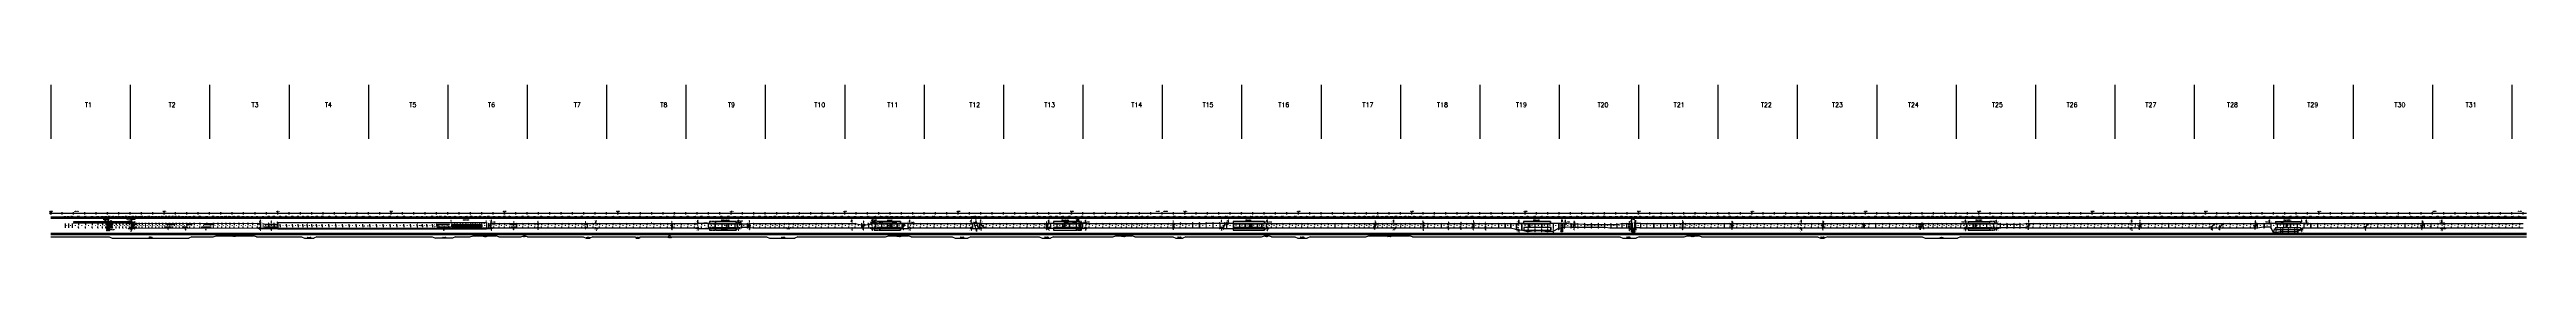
# Model space of a CAD drawing. Header units: millimetres. Extents: x 56 to 21898, y 218 to 1565.
import ezdxf
from ezdxf.enums import TextEntityAlignment as Align

# ---------------------------------------------------------------- set-up
doc = ezdxf.new("R2010")
doc.units = ezdxf.units.MM
for name, pattern in [('ACAD_ISO04W100', [30, 24, -3, 0, -3]), ('ACAD_ISO05W100', [33, 24, -3, 0, -3, 0, -3]), ('CENTER2', [28.575, 19.05, -3.175, 3.175, -3.175]), ('DASHED', [19.05, 12.7, -6.35]), ('HIDDEN2', [4.7625, 3.175, -1.5875])]:
    doc.linetypes.add(name, pattern=pattern)
for name, color, linetype in [('Brazos', 9, 'Continuous'), ('Cable subt 1x300', 5, 'Continuous'), ('cable subt MT 2x1x35mm2', 1, 'Continuous'), ('Cruceta Fe', 42, 'Continuous'), ('Descargadores', 30, 'Continuous'), ('ESQUEMA', 7, 'Continuous'), ('GPS', 7, 'Continuous'), ('LDF', 5, 'Continuous'), ('LDS', 1, 'Continuous'), ('longitud vano', 7, 'Continuous'), ('Nº de poste', 6, 'Continuous'), ('POSTES', 8, 'Continuous'), ('progresivas', 4, 'Continuous'), ('Pórticos', 9, 'Continuous'), ('Seccionamiento', 20, 'Continuous'), ('SET', 110, 'Continuous'), ('TEXTOS', 3, 'Continuous'), ('Textos catenaria', 7, 'Continuous'), ('TGBT', 150, 'Continuous')]:
    doc.layers.add(name, color=color, linetype=linetype)
doc.styles.add('ROMANS', font='romans.shx', dxfattribs={"width": 0.7})
doc.styles.add('SIMPLEX', font='simplex.shx', dxfattribs={"width": 0.75})
doc.styles.add('STYLE1', font='romans.shx')
doc.styles.add('TEXTO_SELLO', font='')
doc.styles.get('TEXTO_SELLO').set_extended_font_data('Arial Black', bold=True)
doc.dimstyles.new('MSF-DIM1-1', dxfattribs={"dimtxt": 3, "dimasz": 3.5, "dimexe": 1.5, "dimexo": 1.5, "dimgap": 1, "dimtad": 1, "dimdec": 3, "dimdsep": 46, "dimtxsty": 'SIMPLEX', "dimcen": 1.5, "dimclrd": 251, "dimclre": 251, "dimclrt": 1, "dimaunit": 1, "dimadec": 3, "dimazin": 0, "dimtfac": 1, "dimtdec": 3, "dimtmove": 0, "dimatfit": 3, "dimfxl": 1, "dimtolj": 1, "dimtzin": 0, "dimarcsym": 0})
pattern_1 = [(135, (-171.9055, -722.5569), (-1.12253202, -1.12253202), [])]
pattern_2 = [(0, (-171.9055, -722.5569), (0, 2.38125), []), (0, (-171.9055, -722.16), (0, 2.38125), []), (0, (-171.9055, -721.763), (0, 2.38125), []), (0, (-171.9055, -720.9694), (0, 2.38125), [2.38125, -1.5875])]

# ---------------------------------------------------------------- blocks, each defined once
blk = doc.blocks.new('Poste Hormigón')
at = {"layer": 'POSTES', "lineweight": 18}
blk.add_line((1.7, 0), (-1.7, 0), dxfattribs=at)
blk.add_circle((0, 0), 1.7, dxfattribs=at)
blk = doc.blocks.new('Brazo')
at = {"layer": 'Brazos'}
for p, q in [((0, 0), (0, -11)), ((0, -1), (0, -1)), ((0, -1), (0, -1)), ((0, -2), (0, -2)), ((0, -2), (0, -2)), ((0, -2), (0, -2)), ((0, -2), (0, -2)), ((0, -2), (0, -2)), ((0, -3), (0, -3)), ((0, -3), (0, -3))]:
    blk.add_line(p, q, dxfattribs=at)
for start, end in [(217.0199, 37.0199), (37.0199, 217.0199)]:
    blk.add_arc((0, -11), 0.102, start, end, dxfattribs=at)
blk = doc.blocks.new('Cruceta Fe')
at = {"layer": 'Cruceta Fe', "const_width": 0.1}
for points in [[(-1, 2), (0, 2)], [(-1, 0), (0, 0)], [(-1, -2), (0, -2)]]:
    blk.add_lwpolyline(points, dxfattribs=at)
at = {"layer": 'Cruceta Fe'}
blk.add_lwpolyline([(0, 4), (0, 4), (0, -4), (0, -4)], close=True, dxfattribs=at)
blk = doc.blocks.new('Cruceta Fe 1')
at = {"layer": 'Cruceta Fe', "const_width": 0.1}
for points in [[(-1, 2), (0, 2)], [(-1, -2), (0, -2)]]:
    blk.add_lwpolyline(points, dxfattribs=at)
at = {"layer": 'Cruceta Fe'}
blk.add_lwpolyline([(0, 4), (0, 4), (0, -4), (0, -4)], close=True, dxfattribs=at)
blk = doc.blocks.new('Viga canasto')
at = {"layer": 'Pórticos', "lineweight": 20}
for p, q in [((-1, -1), (-1, -38)), ((-1, -2), (-1, -38)), ((-1, -2), (1, -3)), ((-1, -5), (1, -3)), ((-1, -5), (1, -7)), ((-1, -9), (1, -7)), ((-1, -9), (1, -10)), ((-1, -12), (1, -10)), ((-1, -12), (1, -14)), ((-1, -16), (1, -14)), ((-1, -16), (1, -17)), ((-1, -19), (1, -17)), ((-1, -19), (1, -21)), ((-1, -23), (1, -21)), ((-1, -23), (1, -25)), ((-1, -26), (1, -25)), ((-1, -26), (1, -28)), ((-1, -30), (1, -28)), ((-1, -30), (1, -32)), ((-1, -33), (1, -32)), ((-1, -33), (1, -35)), ((-1, -37), (1, -35)), ((1, -1), (1, -38)), ((1, -1), (1, -38))]:
    blk.add_line(p, q, dxfattribs=at)
blk = doc.blocks.new('Viga V')
at = {"layer": 'Pórticos', "lineweight": 20}
for p, q in [((-1, -1), (-1, -38)), ((-1, -2), (-1, -38)), ((1, -1), (1, -38)), ((1, -1), (1, -38))]:
    blk.add_line(p, q, dxfattribs=at)
at = {"layer": 'Pórticos'}
blk.add_line((0, -2), (0, -37), dxfattribs=at)
blk = doc.blocks.new('Sobreportico LDS')
at = {"layer": 'Cruceta Fe'}
for p, q in [((-2, 0), (0, 0)), ((-2, -6), (0, -6))]:
    blk.add_line(p, q, dxfattribs=at)
at = {"layer": 'Cruceta Fe', "const_width": 0.1}
for points in [[(-3, -1), (-2, -1)], [(-3, -5), (-2, -5)]]:
    blk.add_lwpolyline(points, dxfattribs=at)
at = {"layer": 'Cruceta Fe'}
blk.add_lwpolyline([(-2, 0), (-2, 0), (-2, -6), (-2, -6)], close=True, dxfattribs=at)
blk = doc.blocks.new('Sobreportico LDF')
at = {"layer": 'Cruceta Fe'}
for p, q in [((-2, 0), (0, 0)), ((-2, -7), (0, -7))]:
    blk.add_line(p, q, dxfattribs=at)
at = {"layer": 'Cruceta Fe', "const_width": 0.1}
for points in [[(-3, -1), (-2, -1)], [(-3, -4), (-2, -4)], [(-3, -6), (-2, -6)]]:
    blk.add_lwpolyline(points, dxfattribs=at)
at = {"layer": 'Cruceta Fe'}
blk.add_lwpolyline([(-2, 0), (-2, 0), (-2, -7), (-2, -7)], close=True, dxfattribs=at)
blk = doc.blocks.new('Poste metálico')
at = {"layer": 'POSTES', "lineweight": 18}
blk.add_circle((0, 0), 1.7, dxfattribs=at)
at = {"layer": 'POSTES'}
blk.add_circle((0, 0), 0.912, dxfattribs=at)
blk = doc.blocks.new('Ménsula 1 LDF')
at = {"layer": 'Cruceta Fe', "const_width": 0.1}
blk.add_lwpolyline([(-1, 2), (0, 2)], dxfattribs=at)
at = {"layer": 'Cruceta Fe'}
blk.add_lwpolyline([(0, 3), (0, 3), (0, 0), (0, 0)], close=True, dxfattribs=at)
blk = doc.blocks.new('Retención LDF')
at = {"layer": 'POSTES'}
for p, q in [((0.2, 0.7), (-0.2, 0.4)), ((-0.2, 0.3), (-0.2, 0.4)), ((0.1, 0), (-0.1, 0)), ((0.2, 0.7), (0.3, 0.2)), ((0.2, 0.7), (0.2, 0.7)), ((0.3, 0.2), (0.3, 0.2)), ((-0.3, -0.2), (-0.3, -0.2)), ((-0.2, -0.7), (-0.3, -0.2)), ((-0.2, -0.7), (0.2, -0.4)), ((-0.2, -0.7), (-0.2, -0.7)), ((0.2, -0.4), (0.2, -0.3))]:
    blk.add_line(p, q, dxfattribs=at)
for centre in [(-0.2, 0.1), (0.2, -0.1)]:
    blk.add_circle(centre, 0.168, dxfattribs=at)
for centre, start, end in [((-0.2, 0.1), 74.5054, 254.5054), ((0.2, -0.1), 254.5054, 74.5054)]:
    blk.add_arc(centre, 0.223, start, end, dxfattribs=at)
blk = doc.blocks.new('Retencion LDF')
at = {"layer": 'LDF', "lineweight": 18}
for points in [[(0.3, 0), (0, 0), (0.2, -0.2)], [(0.5, -0.1), (0.2, -0.1), (0.4, -0.3)]]:
    blk.add_hatch(color=256, dxfattribs=at).paths.add_polyline_path(points)
for p, q in [((0.3, 0), (0, 0)), ((0.2, -0.2), (0, 0)), ((0.2, -0.2), (0.3, 0)), ((0.5, -0.1), (0.2, -0.1)), ((0.4, -0.3), (0.2, -0.1)), ((0.4, -0.3), (0.5, -0.1))]:
    blk.add_line(p, q, dxfattribs=at)
blk = doc.blocks.new('Seccionador')
at = {"layer": 'Seccionamiento'}
for p, q in [((-5, 0), (0, 0)), ((0, 0), (3, 4)), ((2, 0), (5, 4)), ((2, 0), (8, 0))]:
    blk.add_line(p, q, dxfattribs=at)
blk = doc.blocks.new('Retención LDS')
at = {"layer": 'POSTES'}
for p, q in [((0, 4), (-1, 1)), ((-1, -1), (-1, 1)), ((0, 4), (1, 1)), ((0, 4), (0, 4)), ((1, 1), (1, -1)), ((0, -4), (-1, -1)), ((0, -4), (1, -1)), ((0, -4), (0, -4))]:
    blk.add_line(p, q, dxfattribs=at)
blk.add_circle((0, 0), 1.02, dxfattribs=at)
blk = doc.blocks.new('Sobreportico LDS-1')
at = {"layer": 'Cruceta Fe'}
for p, q in [((-2, 6), (0, 6)), ((-2, 0), (0, 0))]:
    blk.add_line(p, q, dxfattribs=at)
blk.add_lwpolyline([(-2, 6), (-2, 6), (-2, 0), (-2, 0)], close=True, dxfattribs=at)
at = {"layer": 'Cruceta Fe', "const_width": 0.1}
for points in [[(-1, 5), (-2, 5)], [(-1, 1), (-2, 1)]]:
    blk.add_lwpolyline(points, dxfattribs=at)
blk = doc.blocks.new('Descargador')
at = {"color": 30}
for p, q in [((0, -4), (0, 0)), ((0, -4), (-1, -3)), ((0, -5), (-1, -4)), ((0, -6), (-1, -5)), ((0, -4), (1, -3)), ((0, -5), (1, -4)), ((0, -6), (1, -5))]:
    blk.add_line(p, q, dxfattribs=at)
at = {"layer": 'Descargadores', "color": 30}
for p, q in [((-1, -8), (1, -8)), ((-1, -8), (1, -8)), ((0, -6), (0, -8)), ((0, -9), (0, -9))]:
    blk.add_line(p, q, dxfattribs=at)
blk.add_lwpolyline([(-1, -2), (1, -2), (1, -7), (-1, -7)], close=True, dxfattribs=at)
blk.add_circle((0, 0), 0.381, dxfattribs=at)
blk = doc.blocks.new('Localizador falla')
at = {"color": 30}
blk.add_line((0, -2), (0, 0), dxfattribs=at)
at = {"layer": 'Descargadores', "color": 30}
for centre, radius in [((0, 0), 0.381), ((0, -4), 2.18)]:
    blk.add_circle(centre, radius, dxfattribs=at)
at = {"layer": 'ESQUEMA', "color": 7, "style": 'ROMANS', "width": 0.9}
blk.add_text('LF', height=2, dxfattribs=at).set_placement((-1, -5))
blk = doc.blocks.new('Retención aisladores LDS')
at = {"layer": 'LDS', "lineweight": 18}
for points in [[(13965, 284), (13967, 283), (13965, 282)], [(13967, 284), (13968, 283), (13967, 282)]]:
    blk.add_hatch(color=256, dxfattribs=at).paths.add_polyline_path(points)
for p, q in [((13965, 284), (13967, 283)), ((13965, 282), (13965, 284)), ((13965, 282), (13967, 283)), ((13967, 284), (13968, 283)), ((13967, 282), (13967, 284)), ((13967, 282), (13968, 283))]:
    blk.add_line(p, q, dxfattribs=at)
blk = doc.blocks.new('*D42')
at = {"color": 251, "lineweight": -2, "transparency": 16777216}
for p, q in [((7275, 347), (7271, 347)), ((7273, 338), (7271, 338)), ((7273, 345), (7273, 340))]:
    blk.add_line(p, q, dxfattribs=at)
at = {"color": 251, "transparency": 16777216}
for points in [[(7272, 345), (7273, 345), (7273, 347)], [(7272, 340), (7273, 340), (7273, 338)]]:
    blk.add_solid(points, dxfattribs=at)
at = {"layer": 'Defpoints', "color": 0, "transparency": 16777216}
for p in [(7273, 338), (7275, 338), (7277, 347)]:
    blk.add_point(p, dxfattribs=at)
at = {"color": 1, "transparency": 16777216, "insert": (7271, 342), "char_height": 2, "attachment_point": 5, "rotation": 90, "style": 'SIMPLEX'}
blk.add_mtext('\\A1;2m', dxfattribs=at)
blk = doc.blocks.new('TGBT')
at = {"layer": 'TGBT'}
blk.add_line((4, 2), (-4, -2), dxfattribs=at)
blk.add_lwpolyline([(-4, 2), (4, 2), (4, -2), (-4, -2)], close=True, dxfattribs=at)

msp = doc.modelspace()

# ---------------------------------------------------------------- hatches: boundary and pattern name
h = msp.add_hatch()
h.set_pattern_fill('ANSI31', color=8, style=0)
h.set_pattern_definition([(45, (-171.9055, -750.557), (-2.245064, 2.245064), [])])
h.paths.add_polyline_path([(3601.1506, 338.0418), (3601.1506, 316.0418), (3869.1506, 316.0418), (3869.1506, 338.0418)])
h = msp.add_hatch()
h.set_pattern_fill('ANSI31', color=8, scale=0.5, angle=90, style=0)
h.set_pattern_definition([(135, (-184.6494, -722.5569), (-1.122532, -1.122532), [])])
h.paths.add_polyline_path([(6031.8067, 310.0418), (6031.8067, 344.0418), (6028.8067, 344.0418), (6028.8067, 310.0418)])
h = msp.add_hatch()
h.set_pattern_fill('ANSI31', color=8, scale=0.5, angle=90, style=0)
h.set_pattern_definition(pattern_1)
h.paths.add_polyline_path([(7470.8506, 310.0418), (7470.8506, 344.0418), (7474.0506, 344.0418), (7474.0506, 310.0418)])
h = msp.add_hatch()
h.set_pattern_fill('CLAY', color=256, scale=0.5, style=0)
h.set_pattern_definition(pattern_2)
h.paths.add_polyline_path([(9010.0141, 344.0418), (9010.0141, 310.0418), (9008.0141, 310.0418), (9008.0141, 344.0418)])
h = msp.add_hatch()
h.set_pattern_fill('CLAY', color=256, scale=0.5, style=0)
h.set_pattern_definition(pattern_2)
h.paths.add_polyline_path([(10646.9606, 344.0418), (10646.9606, 310.0418), (10643.9606, 310.0418), (10643.9606, 344.0418)])
h = msp.add_hatch()
h.set_pattern_fill('CLAY', color=256, scale=0.5, style=0)
h.set_pattern_definition(pattern_2)
h.paths.add_polyline_path([(13104.8406, 344.0418), (13104.8406, 310.0418), (13101.8406, 310.0418), (13101.8406, 344.0418)])
h = msp.add_hatch()
h.set_pattern_fill('ANSI31', color=256, scale=0.5, angle=90, style=0)
h.set_pattern_definition(pattern_1)
h.paths.add_polyline_path([(16062.8556, 306.4418), (16056.0106, 306.4418), (16056.0106, 346.0418), (16050.7656, 346.0418), (16050.7656, 347.6418), (16057.6106, 347.6418), (16057.6106, 308.0418), (16062.8556, 308.0418)])
h = msp.add_hatch()
h.set_pattern_fill('ANSI31', color=8, scale=0.5, angle=90, style=0)
h.set_pattern_definition([(135, (-162.5055, -722.5569), (-1.12253202, -1.12253202), [])])
h.paths.add_polyline_path([(17045.5006, 310.0418), (17045.5006, 344.0418), (17041.0006, 344.0418), (17041.0006, 310.0418)])
h = msp.add_hatch()
h.set_pattern_fill('ANSI31', color=8, scale=0.5, angle=90, style=0)
h.set_pattern_definition(pattern_1)
h.paths.add_polyline_path([(19787.733, 344.0418), (19783.483, 344.0418), (19783.483, 310.0418), (19787.733, 310.0418)])
at = {"layer": 'POSTES', "lineweight": 35}
h = msp.add_hatch(color=256, dxfattribs=at)
h.paths.add_polyline_path([(766.2888, 349.6522, 1), (768.3308, 349.6522, 1)])
h.paths.add_polyline_path([(771.3453, 349.6522, 1), (769.3032, 349.6522, 1)])
h = msp.add_hatch(color=256, dxfattribs=at)
h.paths.add_polyline_path([(770.2657, 360.6706, 1), (772.3077, 360.6706, 1)])
h.paths.add_polyline_path([(775.3222, 360.6706, 1), (773.2801, 360.6706, 1)])

# ---------------------------------------------------------------- linework, layer by layer
for p, q in [((68.1506, 1565.0606), (68.1506, 1091.1649)), ((768.1506, 1565.0606), (768.1506, 1091.1649)), ((1468.1506, 1565.0606), (1468.1506, 1091.1649)), ((2168.1506, 1565.0606), (2168.1506, 1091.1649)), ((2868.1506, 1565.0606), (2868.1506, 1091.1649)), ((3568.1506, 1565.0606), (3568.1506, 1091.1649)), ((4268.1506, 1565.0606), (4268.1506, 1091.1649)), ((4968.1506, 1565.0606), (4968.1506, 1091.1649)), ((5668.1506, 1565.0606), (5668.1506, 1091.1649)), ((6368.1506, 1565.0606), (6368.1506, 1091.1649)), ((7068.1506, 1565.0606), (7068.1506, 1091.1649)), ((7768.1506, 1565.0606), (7768.1506, 1091.1649)), ((8468.1506, 1565.0606), (8468.1506, 1091.1649)), ((9168.1506, 1565.0606), (9168.1506, 1091.1649)), ((9868.1506, 1565.0606), (9868.1506, 1091.1649)), ((10568.1506, 1565.0606), (10568.1506, 1091.1649)), ((11268.1506, 1565.0606), (11268.1506, 1091.1649)), ((11968.1506, 1565.0606), (11968.1506, 1091.1649)), ((12668.1506, 1565.0606), (12668.1506, 1091.1649)), ((13368.1506, 1565.0606), (13368.1506, 1091.1649)), ((14068.1506, 1565.0606), (14068.1506, 1091.1649)), ((14768.1506, 1565.0606), (14768.1506, 1091.1649)), ((15468.1506, 1565.0606), (15468.1506, 1091.1649)), ((16168.1506, 1565.0606), (16168.1506, 1091.1649)), ((16868.1506, 1565.0606), (16868.1506, 1091.1649)), ((17568.1506, 1565.0606), (17568.1506, 1091.1649)), ((18268.1506, 1565.0606), (18268.1506, 1091.1649)), ((18968.1506, 1565.0606), (18968.1506, 1091.1649)), ((19668.1506, 1565.0606), (19668.1506, 1091.1649)), ((20368.1506, 1565.0606), (20368.1506, 1091.1649)), ((21068.1506, 1565.0606), (21068.1506, 1091.1649)), ((21768.1506, 1565.0606), (21768.1506, 1091.1649)), ((68.1506, 426.3383), (68.1506, 447.6025)), ((68.1506, 436.9704), (21897.5602, 436.9704)), ((168.1506, 426.3383), (168.1506, 447.6025)), ((268.1506, 426.3383), (268.1506, 447.6025)), ((368.1506, 426.3383), (368.1506, 447.6025)), ((468.1506, 426.3383), (468.1506, 447.6025)), ((568.1506, 426.3383), (568.1506, 447.6025)), ((668.1506, 426.3383), (668.1506, 447.6025)), ((768.1506, 426.3383), (768.1506, 447.6025)), ((868.1506, 426.3383), (868.1506, 447.6025)), ((968.1506, 426.3383), (968.1506, 447.6025)), ((1068.1506, 426.3383), (1068.1506, 447.6025)), ((1168.1506, 426.3383), (1168.1506, 447.6025)), ((1268.1506, 426.3383), (1268.1506, 447.6025)), ((1368.1506, 426.3383), (1368.1506, 447.6025)), ((1468.1506, 426.3383), (1468.1506, 447.6025)), ((1568.1506, 426.3383), (1568.1506, 447.6025)), ((1668.1506, 426.3383), (1668.1506, 447.6025)), ((1768.1506, 426.3383), (1768.1506, 447.6025)), ((1868.1506, 426.3383), (1868.1506, 447.6025)), ((1968.1506, 426.3383), (1968.1506, 447.6025)), ((2068.1506, 426.3383), (2068.1506, 447.6025)), ((2168.1506, 426.3383), (2168.1506, 447.6025)), ((2268.1506, 426.3383), (2268.1506, 447.6025)), ((2368.1506, 426.3383), (2368.1506, 447.6025)), ((2468.1506, 426.3383), (2468.1506, 447.6025)), ((2568.1506, 426.3383), (2568.1506, 447.6025)), ((2668.1506, 426.3383), (2668.1506, 447.6025)), ((2768.1506, 426.3383), (2768.1506, 447.6025)), ((2868.1506, 426.3383), (2868.1506, 447.6025)), ((2968.1506, 426.3383), (2968.1506, 447.6025)), ((3068.1506, 426.3383), (3068.1506, 447.6025)), ((3168.1506, 426.3383), (3168.1506, 447.6025)), ((3268.1506, 426.3383), (3268.1506, 447.6025)), ((3368.1506, 426.3383), (3368.1506, 447.6025)), ((3468.1506, 426.3383), (3468.1506, 447.6025)), ((3568.1506, 426.3383), (3568.1506, 447.6025)), ((3668.1506, 426.3383), (3668.1506, 447.6025)), ((3768.1506, 426.3383), (3768.1506, 447.6025)), ((3868.1506, 426.3383), (3868.1506, 447.6025)), ((3968.1506, 426.3383), (3968.1506, 447.6025)), ((4068.1506, 426.3383), (4068.1506, 447.6025)), ((4168.1506, 426.3383), (4168.1506, 447.6025)), ((4268.1506, 426.3383), (4268.1506, 447.6025)), ((4368.1506, 426.3383), (4368.1506, 447.6025)), ((4468.1506, 426.3383), (4468.1506, 447.6025)), ((4568.1506, 426.3383), (4568.1506, 447.6025)), ((4668.1506, 426.3383), (4668.1506, 447.6025)), ((4768.1506, 426.3383), (4768.1506, 447.6025)), ((4868.1506, 426.3383), (4868.1506, 447.6025)), ((4968.1506, 426.3383), (4968.1506, 447.6025)), ((5068.1506, 426.3383), (5068.1506, 447.6025)), ((5168.1506, 426.3383), (5168.1506, 447.6025)), ((5268.1506, 426.3383), (5268.1506, 447.6025)), ((5368.1506, 426.3383), (5368.1506, 447.6025)), ((5468.1506, 426.3383), (5468.1506, 447.6025)), ((5568.1506, 426.3383), (5568.1506, 447.6025)), ((5668.1506, 426.3383), (5668.1506, 447.6025)), ((5768.1506, 426.3383), (5768.1506, 447.6025)), ((5868.1506, 426.3383), (5868.1506, 447.6025)), ((5968.1506, 426.3383), (5968.1506, 447.6025)), ((6068.1506, 426.3383), (6068.1506, 447.6025)), ((6168.1506, 426.3383), (6168.1506, 447.6025)), ((6268.1506, 426.3383), (6268.1506, 447.6025)), ((6368.1506, 426.3383), (6368.1506, 447.6025)), ((6468.1506, 426.3383), (6468.1506, 447.6025)), ((6568.1506, 426.3383), (6568.1506, 447.6025)), ((6668.1506, 426.3383), (6668.1506, 447.6025)), ((6768.1506, 426.3383), (6768.1506, 447.6025)), ((6868.1506, 426.3383), (6868.1506, 447.6025)), ((6968.1506, 426.3383), (6968.1506, 447.6025)), ((7068.1506, 426.3383), (7068.1506, 447.6025)), ((7168.1506, 426.3383), (7168.1506, 447.6025)), ((7268.1506, 426.3383), (7268.1506, 447.6025)), ((7368.1506, 426.3383), (7368.1506, 447.6025)), ((7468.1506, 426.3383), (7468.1506, 447.6025)), ((7568.1506, 426.3383), (7568.1506, 447.6025)), ((7668.1506, 426.3383), (7668.1506, 447.6025)), ((7768.1506, 426.3383), (7768.1506, 447.6025)), ((7868.1506, 426.3383), (7868.1506, 447.6025)), ((7968.1506, 426.3383), (7968.1506, 447.6025)), ((8068.1506, 426.3383), (8068.1506, 447.6025)), ((8168.1506, 426.3383), (8168.1506, 447.6025)), ((8268.1506, 426.3383), (8268.1506, 447.6025)), ((8368.1506, 426.3383), (8368.1506, 447.6025)), ((8468.1506, 426.3383), (8468.1506, 447.6025)), ((8568.1506, 426.3383), (8568.1506, 447.6025)), ((8668.1506, 426.3383), (8668.1506, 447.6025)), ((8768.1506, 426.3383), (8768.1506, 447.6025)), ((8868.1506, 426.3383), (8868.1506, 447.6025)), ((8968.1506, 426.3383), (8968.1506, 447.6025)), ((9068.1506, 426.3383), (9068.1506, 447.6025)), ((9168.1506, 426.3383), (9168.1506, 447.6025)), ((9268.1506, 426.3383), (9268.1506, 447.6025)), ((9368.1506, 426.3383), (9368.1506, 447.6025)), ((9468.1506, 426.3383), (9468.1506, 447.6025)), ((9568.1506, 426.3383), (9568.1506, 447.6025)), ((9668.1506, 426.3383), (9668.1506, 447.6025)), ((9768.1506, 426.3383), (9768.1506, 447.6025)), ((9868.1506, 426.3383), (9868.1506, 447.6025)), ((9968.1506, 426.3383), (9968.1506, 447.6025)), ((10068.1506, 426.3383), (10068.1506, 447.6025)), ((10168.1506, 426.3383), (10168.1506, 447.6025)), ((10268.1506, 426.3383), (10268.1506, 447.6025)), ((10368.1506, 426.3383), (10368.1506, 447.6025)), ((10468.1506, 426.3383), (10468.1506, 447.6025)), ((10568.1506, 426.3383), (10568.1506, 447.6025)), ((10668.1506, 426.3383), (10668.1506, 447.6025)), ((10768.1506, 426.3383), (10768.1506, 447.6025)), ((10868.1506, 426.3383), (10868.1506, 447.6025)), ((10968.1506, 426.3383), (10968.1506, 447.6025)), ((11068.1506, 426.3383), (11068.1506, 447.6025)), ((11168.1506, 426.3383), (11168.1506, 447.6025)), ((11268.1506, 426.3383), (11268.1506, 447.6025)), ((11368.1506, 426.3383), (11368.1506, 447.6025)), ((11468.1506, 426.3383), (11468.1506, 447.6025)), ((11568.1506, 426.3383), (11568.1506, 447.6025)), ((11668.1506, 426.3383), (11668.1506, 447.6025)), ((11768.1506, 426.3383), (11768.1506, 447.6025)), ((11868.1506, 426.3383), (11868.1506, 447.6025)), ((11968.1506, 426.3383), (11968.1506, 447.6025)), ((12068.1506, 426.3383), (12068.1506, 447.6025)), ((12168.1506, 426.3383), (12168.1506, 447.6025)), ((12268.1506, 426.3383), (12268.1506, 447.6025)), ((12368.1506, 426.3383), (12368.1506, 447.6025)), ((12468.1506, 426.3383), (12468.1506, 447.6025)), ((12568.1506, 426.3383), (12568.1506, 447.6025)), ((12668.1506, 426.3383), (12668.1506, 447.6025)), ((12768.1506, 426.3383), (12768.1506, 447.6025)), ((12868.1506, 426.3383), (12868.1506, 447.6025)), ((12968.1506, 426.3383), (12968.1506, 447.6025)), ((13068.1506, 426.3383), (13068.1506, 447.6025)), ((13168.1506, 426.3383), (13168.1506, 447.6025)), ((13268.1506, 426.3383), (13268.1506, 447.6025)), ((13368.1506, 426.3383), (13368.1506, 447.6025)), ((13468.1506, 426.3383), (13468.1506, 447.6025)), ((13568.1506, 426.3383), (13568.1506, 447.6025)), ((13668.1506, 426.3383), (13668.1506, 447.6025)), ((13768.1506, 426.3383), (13768.1506, 447.6025)), ((13868.1506, 426.3383), (13868.1506, 447.6025)), ((13968.1506, 426.3383), (13968.1506, 447.6025)), ((14068.1506, 426.3383), (14068.1506, 447.6025)), ((14168.1506, 426.3383), (14168.1506, 447.6025)), ((14268.1506, 426.3383), (14268.1506, 447.6025)), ((14368.1506, 426.3383), (14368.1506, 447.6025)), ((14468.1506, 426.3383), (14468.1506, 447.6025)), ((14568.1506, 426.3383), (14568.1506, 447.6025)), ((14668.1506, 426.3383), (14668.1506, 447.6025)), ((14768.1506, 426.3383), (14768.1506, 447.6025)), ((14868.1506, 426.3383), (14868.1506, 447.6025)), ((14968.1506, 426.3383), (14968.1506, 447.6025)), ((15068.1506, 426.3383), (15068.1506, 447.6025)), ((15168.1506, 426.3383), (15168.1506, 447.6025)), ((15268.1506, 426.3383), (15268.1506, 447.6025)), ((15368.1506, 426.3383), (15368.1506, 447.6025)), ((15468.1506, 426.3383), (15468.1506, 447.6025)), ((15568.1506, 426.3383), (15568.1506, 447.6025)), ((15668.1506, 426.3383), (15668.1506, 447.6025)), ((15768.1506, 426.3383), (15768.1506, 447.6025)), ((15868.1506, 426.3383), (15868.1506, 447.6025)), ((15968.1506, 426.3383), (15968.1506, 447.6025)), ((16068.1506, 426.3383), (16068.1506, 447.6025)), ((16168.1506, 426.3383), (16168.1506, 447.6025)), ((16268.1506, 426.3383), (16268.1506, 447.6025)), ((16368.1506, 426.3383), (16368.1506, 447.6025)), ((16468.1506, 426.3383), (16468.1506, 447.6025)), ((16568.1506, 426.3383), (16568.1506, 447.6025)), ((16668.1506, 426.3383), (16668.1506, 447.6025)), ((16768.1506, 426.3383), (16768.1506, 447.6025)), ((16868.1506, 426.3383), (16868.1506, 447.6025)), ((16968.1506, 426.3383), (16968.1506, 447.6025)), ((17068.1506, 426.3383), (17068.1506, 447.6025)), ((17168.1506, 426.3383), (17168.1506, 447.6025)), ((17268.1506, 426.3383), (17268.1506, 447.6025)), ((17368.1506, 426.3383), (17368.1506, 447.6025)), ((17468.1506, 426.3383), (17468.1506, 447.6025)), ((17568.1506, 426.3383), (17568.1506, 447.6025)), ((17668.1506, 426.3383), (17668.1506, 447.6025)), ((17768.1506, 426.3383), (17768.1506, 447.6025)), ((17868.1506, 426.3383), (17868.1506, 447.6025)), ((17968.1506, 426.3383), (17968.1506, 447.6025)), ((18068.1506, 426.3383), (18068.1506, 447.6025)), ((18168.1506, 426.3383), (18168.1506, 447.6025)), ((18268.1506, 426.3383), (18268.1506, 447.6025)), ((18368.1506, 426.3383), (18368.1506, 447.6025)), ((18468.1506, 426.3383), (18468.1506, 447.6025)), ((18568.1506, 426.3383), (18568.1506, 447.6025)), ((18668.1506, 426.3383), (18668.1506, 447.6025)), ((18768.1506, 426.3383), (18768.1506, 447.6025)), ((18868.1506, 426.3383), (18868.1506, 447.6025)), ((18968.1506, 426.3383), (18968.1506, 447.6025)), ((19068.1506, 426.3383), (19068.1506, 447.6025)), ((19168.1506, 426.3383), (19168.1506, 447.6025)), ((19268.1506, 426.3383), (19268.1506, 447.6025)), ((19368.1506, 426.3383), (19368.1506, 447.6025)), ((19468.1506, 426.3383), (19468.1506, 447.6025)), ((19568.1506, 426.3383), (19568.1506, 447.6025)), ((19668.1506, 426.3383), (19668.1506, 447.6025)), ((19768.1506, 426.3383), (19768.1506, 447.6025)), ((19868.1506, 426.3383), (19868.1506, 447.6025)), ((19968.1506, 426.3383), (19968.1506, 447.6025)), ((20068.1506, 426.3383), (20068.1506, 447.6025)), ((20168.1506, 426.3383), (20168.1506, 447.6025)), ((20268.1506, 426.3383), (20268.1506, 447.6025)), ((20368.1506, 426.3383), (20368.1506, 447.6025)), ((20468.1506, 426.3383), (20468.1506, 447.6025)), ((20568.1506, 426.3383), (20568.1506, 447.6025)), ((20668.1506, 426.3383), (20668.1506, 447.6025)), ((20768.1506, 426.3383), (20768.1506, 447.6025)), ((20868.1506, 426.3383), (20868.1506, 447.6025)), ((20968.1506, 426.3383), (20968.1506, 447.6025)), ((21068.1506, 426.3383), (21068.1506, 447.6025)), ((21168.1506, 426.3383), (21168.1506, 447.6025)), ((21268.1506, 426.3383), (21268.1506, 447.6025)), ((21368.1506, 426.3383), (21368.1506, 447.6025)), ((21468.1506, 426.3383), (21468.1506, 447.6025)), ((21568.1506, 426.3383), (21568.1506, 447.6025)), ((21668.1506, 426.3383), (21668.1506, 447.6025)), ((21768.1506, 426.3383), (21768.1506, 447.6025)), ((21868.1506, 426.3383), (21868.1506, 447.6025)), ((68.1506, 403.8502), (21897.5602, 403.8502)), ((68.1506, 392.2176), (21897.5602, 392.2176)), ((68.1506, 262.6383), (21897.5602, 262.6383)), ((68.1506, 248.8066), (21897.5602, 248.8066)), ((68.4405, 228.284), (581.9263, 228.284)), ((581.9263, 228.284), (608.5163, 218.284)), ((798.6506, 341.0418), (797.5899, 342.1024)), ((798.6506, 337.0418), (797.5899, 335.9811)), ((798.6506, 317.0418), (797.5899, 318.1024)), ((798.6506, 313.0418), (797.5899, 311.9811)), ((798.6506, 341.0418), (815.6506, 341.0418)), ((798.6506, 337.0418), (815.6506, 337.0418)), ((798.6506, 317.0418), (815.6506, 317.0418)), ((798.6506, 313.0418), (815.6506, 313.0418)), ((815.6506, 341.0418), (816.7112, 342.1024)), ((815.6506, 337.0418), (816.7112, 335.9811)), ((815.6506, 317.0418), (816.7112, 318.1024)), ((815.6506, 313.0418), (816.7112, 311.9811)), ((1072.1506, 317.0418), (1071.0899, 318.1024)), ((1072.1506, 313.0418), (1071.0899, 311.9811)), ((1072.1506, 317.0418), (1099.1506, 317.0418)), ((1072.1506, 313.0418), (1099.1506, 313.0418)), ((1094.1506, 341.0418), (1093.0899, 342.1024)), ((1094.1506, 337.0418), (1093.0899, 335.9811)), ((1094.1506, 341.0418), (1124.1506, 341.0418)), ((1094.1506, 337.0418), (1124.1506, 337.0418)), ((1099.1506, 317.0418), (1100.2112, 318.1024)), ((1099.1506, 313.0418), (1100.2112, 311.9811)), ((1103.1506, 317.0418), (1102.0899, 318.1024)), ((1103.1506, 313.0418), (1102.0899, 311.9811)), ((1103.1506, 317.0418), (1130.1506, 317.0418)), ((1103.1506, 313.0418), (1130.1506, 313.0418)), ((1124.1506, 341.0418), (1125.2112, 342.1024)), ((1124.1506, 337.0418), (1125.2112, 335.9811)), ((1129.1506, 341.0418), (1128.0899, 342.1024)), ((1129.1506, 337.0418), (1128.0899, 335.9811)), ((1129.1506, 341.0418), (1159.1506, 341.0418)), ((1129.1506, 337.0418), (1159.1506, 337.0418)), ((1130.1506, 317.0418), (1131.2112, 318.1024)), ((1130.1506, 313.0418), (1131.2112, 311.9811)), ((1159.1506, 341.0418), (1160.2112, 342.1024)), ((1159.1506, 337.0418), (1160.2112, 335.9811)), ((1240.1506, 317.0418), (1239.0899, 318.1024)), ((1240.1506, 313.0418), (1239.0899, 311.9811)), ((1240.1506, 317.0418), (1273.1506, 317.0418)), ((1240.1506, 313.0418), (1273.1506, 313.0418)), ((1270.1506, 341.0418), (1269.0899, 342.1024)), ((1270.1506, 337.0418), (1269.0899, 335.9811)), ((1270.1506, 341.0418), (1311.1506, 341.0418)), ((1270.1506, 337.0418), (1311.1506, 337.0418)), ((1273.1506, 317.0418), (1274.2112, 318.1024)), ((1273.1506, 313.0418), (1274.2112, 311.9811)), ((1312.1205, 228.284), (1285.5305, 218.284)), ((1311.1506, 341.0418), (1312.2112, 342.1024)), ((1311.1506, 337.0418), (1312.2112, 335.9811)), ((1312.1205, 228.284), (1498.2205, 228.284)), ((1396.1506, 317.0418), (1395.0899, 318.1024)), ((1396.1506, 313.0418), (1395.0899, 311.9811)), ((1396.1506, 317.0418), (1480.1506, 317.0418)), ((1396.1506, 313.0418), (1480.1506, 313.0418)), ((1417.1506, 341.0418), (1416.0899, 342.1024)), ((1417.1506, 337.0418), (1416.0899, 335.9811)), ((1417.1506, 341.0418), (1498.1506, 341.0418)), ((1417.1506, 337.0418), (1498.1506, 337.0418)), ((1480.1506, 317.0418), (1481.2112, 318.1024)), ((1480.1506, 313.0418), (1481.2112, 311.9811)), ((1498.1506, 341.0418), (1499.2112, 342.1024)), ((1498.1506, 337.0418), (1499.2112, 335.9811)), ((1498.2205, 228.284), (1524.8105, 238.284)), ((1524.8105, 238.284), (1855.3877, 238.284)), ((1881.9777, 228.284), (1855.3877, 238.284)), ((1881.9777, 228.284), (2278.5802, 228.284)), ((1954.1506, 341.0418), (1953.0899, 342.1024)), ((1954.1506, 337.0418), (1953.0899, 335.9811)), ((1954.1506, 317.0418), (1953.0899, 318.1024)), ((1954.1506, 313.0418), (1953.0899, 311.9811)), ((1954.1506, 341.0418), (2067.1506, 341.0418)), ((1954.1506, 337.0418), (2067.1506, 337.0418)), ((1954.1506, 317.0418), (2067.1506, 317.0418)), ((1954.1506, 313.0418), (2067.1506, 313.0418)), ((2067.1506, 341.0418), (2068.2112, 342.1024)), ((2067.1506, 337.0418), (2068.2112, 335.9811)), ((2067.1506, 317.0418), (2068.2112, 318.1024)), ((2067.1506, 313.0418), (2068.2112, 311.9811)), ((2068.2112, 355.0418), (3601.1506, 355.0418)), ((2068.2112, 355.0418), (2068.2112, 299.0418)), ((2068.2112, 342.1024), (2068.2112, 345.2394)), ((2068.2112, 311.9811), (2068.2112, 300.0872)), ((2068.2112, 299.0418), (3869.1506, 299.0418)), ((2278.5802, 228.284), (2305.1702, 218.284)), ((2414.3405, 228.284), (2387.7505, 218.284)), ((2414.3405, 228.284), (3431.8393, 228.284)), ((3331.2279, 328.6644), (3336.0733, 325.4191)), ((3336.0733, 328.6644), (3331.2279, 325.4191)), ((3431.8393, 228.284), (3458.4293, 218.284)), ((3470.5559, 341.0418), (3469.4952, 342.1024)), ((3470.5559, 337.0418), (3469.4952, 335.9811)), ((3470.5559, 341.0418), (3581.1453, 341.0418)), ((3470.5559, 337.0418), (3581.1453, 337.0418)), ((3476.5559, 317.0418), (3475.4952, 318.1024)), ((3476.5559, 313.0418), (3475.4952, 311.9811)), ((3476.5559, 317.0418), (3589.6453, 317.0418)), ((3476.5559, 313.0418), (3589.6453, 313.0418)), ((3581.1453, 341.0418), (3582.2059, 342.1024)), ((3581.1453, 337.0418), (3582.2059, 335.9811)), ((3589.6453, 317.0418), (3590.7059, 318.1024)), ((3589.6453, 313.0418), (3590.7059, 311.9811)), ((3601.1506, 355.0418), (3909.1506, 355.0418)), ((3601.1506, 338.0418), (3601.1506, 316.0418)), ((3601.1506, 338.0418), (3869.1506, 338.0418)), ((3601.1506, 316.0418), (3869.1506, 316.0418)), ((3634.9294, 228.284), (3608.3394, 218.284)), ((3634.9294, 228.284), (3763.8537, 228.284)), ((3763.8537, 228.284), (3790.4437, 238.284)), ((3790.4437, 238.284), (3990.704, 238.284)), ((3869.1506, 338.0418), (3869.1506, 316.0418)), ((3869.1506, 299.0418), (3909.1506, 299.0418)), ((3909.1506, 355.0418), (3909.1506, 299.0418)), ((4017.294, 228.284), (3990.704, 238.284)), ((4017.294, 228.284), (4212.2605, 228.284)), ((4127.1506, 341.0418), (4126.0899, 342.1024)), ((4127.1506, 337.0418), (4126.0899, 335.9811)), ((4127.1506, 317.0418), (4126.0899, 318.1024)), ((4127.1506, 313.0418), (4126.0899, 311.9811)), ((4127.1506, 341.0418), (4170.1506, 341.0418)), ((4127.1506, 337.0418), (4170.1506, 337.0418)), ((4127.1506, 317.0418), (4170.1506, 317.0418)), ((4127.1506, 313.0418), (4170.1506, 313.0418)), ((4170.1506, 341.0418), (4171.2112, 342.1024)), ((4170.1506, 337.0418), (4171.2112, 335.9811)), ((4170.1506, 317.0418), (4171.2112, 318.1024)), ((4170.1506, 313.0418), (4171.2112, 311.9811)), ((4212.2605, 228.284), (4238.8505, 238.284)), ((4238.8505, 238.284), (4245.1205, 238.284)), ((4271.7105, 228.284), (4245.1205, 238.284)), ((4271.7105, 228.284), (4762.1505, 228.284)), ((4357.2006, 341.0418), (4356.1399, 342.1024)), ((4357.2006, 337.0418), (4356.1399, 335.9811)), ((4357.2006, 317.0418), (4356.1399, 318.1024)), ((4357.2006, 313.0418), (4356.1399, 311.9811)), ((4357.2006, 341.0418), (4369.1006, 341.0418)), ((4357.2006, 337.0418), (4369.1006, 337.0418)), ((4357.2006, 317.0418), (4369.1006, 317.0418)), ((4357.2006, 313.0418), (4369.1006, 313.0418)), ((4369.1006, 341.0418), (4370.1612, 342.1024)), ((4369.1006, 337.0418), (4370.1612, 335.9811)), ((4369.1006, 317.0418), (4370.1612, 318.1024)), ((4369.1006, 313.0418), (4370.1612, 311.9811)), ((4762.1505, 228.284), (4788.7405, 218.284)), ((4779.0756, 341.0418), (4778.0149, 342.1024)), ((4779.0756, 337.0418), (4778.0149, 335.9811)), ((4779.0756, 317.0418), (4778.0149, 318.1024)), ((4779.0756, 313.0418), (4778.0149, 311.9811)), ((4779.0756, 341.0418), (4785.2256, 341.0418)), ((4779.0756, 337.0418), (4785.2256, 337.0418)), ((4779.0756, 317.0418), (4785.2256, 317.0418)), ((4779.0756, 313.0418), (4785.2256, 313.0418)), ((4785.2256, 341.0418), (4786.2862, 342.1024)), ((4785.2256, 337.0418), (4786.2862, 335.9811)), ((4785.2256, 317.0418), (4786.2862, 318.1024)), ((4785.2256, 313.0418), (4786.2862, 311.9811)), ((4847.4405, 228.284), (4820.8505, 218.284)), ((4847.4405, 228.284), (5219.8405, 228.284)), ((5219.8405, 228.284), (5228.1083, 218.284)), ((5265.5605, 228.284), (5257.2927, 218.284)), ((5265.5605, 228.284), (5514.7205, 228.284)), ((5360.4679, 345.6644), (5365.3133, 342.4191)), ((5365.3133, 345.6644), (5360.4679, 342.4191)), ((5514.7205, 228.284), (5519.1438, 238.284)), ((5519.1438, 238.284), (5527.7972, 238.284)), ((5532.2205, 228.284), (5527.7972, 238.284)), ((5531.9306, 228.9395), (6377.6838, 228.9395)), ((5539.8406, 344.0418), (5547.8406, 344.0418)), ((5539.8406, 344.0418), (5539.8406, 310.0418)), ((5539.8406, 310.0418), (5547.8406, 310.0418)), ((5547.8406, 344.0418), (5547.8406, 310.0418)), ((5928.1506, 365.0418), (5928.1506, 344.0418)), ((5928.1506, 310.0418), (5928.1506, 289.0418)), ((6110.1506, 365.0418), (6110.1506, 344.0418)), ((6110.1506, 310.0418), (6110.1506, 289.0418)), ((6223.4206, 344.0418), (6230.5606, 344.0418)), ((6223.4206, 344.0418), (6223.4206, 310.0418)), ((6223.4206, 310.0418), (6230.5606, 310.0418)), ((6230.5606, 344.0418), (6230.5606, 310.0418)), ((6377.6838, 228.9395), (6404.2738, 218.9395)), ((6404.2738, 218.9395), (6629.0966, 218.9395)), ((6655.6866, 228.9395), (6629.0966, 218.9395)), ((6655.6866, 228.9395), (7426.7987, 228.9395)), ((7237.7016, 343.8964), (7224.6959, 312.4822)), ((7224.6959, 312.4822), (7230.2395, 310.1871)), ((7243.2453, 341.6013), (7230.2395, 310.1871)), ((7237.7016, 343.8964), (7243.2453, 341.6013)), ((7329.0079, 311.6644), (7333.8533, 308.4191)), ((7333.8533, 311.6644), (7329.0079, 308.4191)), ((7379.1506, 365.0418), (7379.1506, 344.0418)), ((7379.1506, 310.0418), (7379.1506, 289.0418)), ((7426.7987, 228.9395), (7453.3887, 238.9395)), ((7453.3887, 238.9395), (7626.2061, 238.9395)), ((7560.1506, 365.0418), (7560.1506, 344.0418)), ((7560.1506, 310.0418), (7560.1506, 289.0418)), ((7590.6338, 343.9742), (7579.0051, 312.0246)), ((7579.0051, 312.0246), (7584.2674, 310.1093)), ((7595.8961, 342.0589), (7584.2674, 310.1093)), ((7590.6338, 343.9742), (7595.8961, 342.0589)), ((7652.7961, 228.9395), (7626.2061, 238.9395)), ((7652.7961, 228.9395), (8016.4186, 228.9395)), ((8016.4186, 228.9395), (8043.0086, 218.9395)), ((8043.0086, 218.9395), (8153.0166, 218.9395)), ((8179.6066, 228.9395), (8153.0166, 218.9395)), ((8179.6066, 228.9395), (8781.6206, 228.9395)), ((8206.0632, 354.6831), (8203.733, 355.8347)), ((8206.0632, 354.6831), (8226.9018, 361.7366)), ((8206.0632, 354.6831), (8225.1788, 298.2085)), ((8225.1788, 298.2085), (8224.0271, 295.8783)), ((8246.0174, 305.262), (8225.1788, 298.2085)), ((8226.9018, 361.7366), (8228.0535, 364.0668)), ((8226.9018, 361.7366), (8246.0174, 305.262)), ((8246.0174, 305.262), (8248.3476, 304.1103)), ((8257.3373, 344.488), (8306.7639, 309.5955)), ((8781.6206, 228.9395), (8808.2106, 218.9395)), ((8785.5506, 346.5185), (8785.5506, 346.5185)), ((8785.5506, 346.5185), (8785.5506, 346.5185)), ((8808.2106, 218.9395), (8884.0306, 218.9395)), ((8830.5506, 346.5185), (8830.5506, 346.5185)), ((8830.5506, 346.5185), (8830.5506, 346.5185)), ((8845.4528, 344.0418), (8852.4528, 344.0418)), ((8845.4528, 344.0418), (8845.4528, 310.0418)), ((8845.4528, 310.0418), (8852.4528, 310.0418)), ((8852.4528, 344.0418), (8852.4528, 310.0418)), ((8910.6206, 228.9395), (8884.0306, 218.9395)), ((8910.1506, 365.0418), (8910.1506, 344.0418)), ((8910.1506, 310.0418), (8910.1506, 289.0418)), ((8910.6206, 228.9395), (9432.7494, 228.9395)), ((9111.1506, 365.0418), (9111.1506, 344.0418)), ((9111.1506, 310.0418), (9111.1506, 289.0418)), ((9223.5506, 346.5185), (9223.5506, 346.5185)), ((9223.5506, 346.5185), (9223.5506, 346.5185)), ((9283.5506, 346.5185), (9283.5506, 346.5185)), ((9283.5506, 346.5185), (9283.5506, 346.5185)), ((9343.5506, 346.5185), (9343.5506, 346.5185)), ((9343.5506, 346.5185), (9343.5506, 346.5185)), ((9403.5506, 346.5185), (9403.5506, 346.5185)), ((9403.5506, 346.5185), (9403.5506, 346.5185)), ((9432.7494, 228.9395), (9459.3394, 238.9395)), ((9458.5506, 346.5185), (9458.5506, 346.5185)), ((9458.5506, 346.5185), (9458.5506, 346.5185)), ((9459.3394, 238.9395), (9599.0227, 238.9395)), ((9507.5506, 346.5185), (9507.5506, 346.5185)), ((9507.5506, 346.5185), (9507.5506, 346.5185)), ((9553.5506, 346.5185), (9553.5506, 346.5185)), ((9553.5506, 346.5185), (9553.5506, 346.5185)), ((9598.5506, 346.5185), (9598.5506, 346.5185)), ((9598.5506, 346.5185), (9598.5506, 346.5185)), ((9625.6127, 228.9395), (9599.0227, 238.9395)), ((9625.6127, 228.9395), (9961.0856, 228.9395)), ((9643.5506, 346.5185), (9643.5506, 346.5185)), ((9643.5506, 346.5185), (9643.5506, 346.5185)), ((9688.5506, 346.5185), (9688.5506, 346.5185)), ((9688.5506, 346.5185), (9688.5506, 346.5185)), ((9738.5506, 346.5185), (9738.5506, 346.5185)), ((9738.5506, 346.5185), (9738.5506, 346.5185)), ((9798.5506, 346.5185), (9798.5506, 346.5185)), ((9798.5506, 346.5185), (9798.5506, 346.5185)), ((9858.5506, 346.5185), (9858.5506, 346.5185)), ((9858.5506, 346.5185), (9858.5506, 346.5185)), ((9918.5506, 346.5185), (9918.5506, 346.5185)), ((9918.5506, 346.5185), (9918.5506, 346.5185)), ((9961.0206, 344.0418), (9967.5206, 344.0418)), ((9961.0206, 344.0418), (9961.0206, 310.0418)), ((9961.0206, 310.0418), (9967.5206, 310.0418)), ((9961.0856, 228.9395), (9987.6756, 218.9395)), ((9967.5206, 344.0418), (9967.5206, 310.0418)), ((9976.5506, 346.5185), (9976.5506, 346.5185)), ((9976.5506, 346.5185), (9976.5506, 346.5185)), ((9987.6756, 218.9395), (10048.9856, 218.9395)), ((10025.5506, 346.5185), (10025.5506, 346.5185)), ((10025.5506, 346.5185), (10025.5506, 346.5185)), ((10028.2269, 345.6644), (10033.0723, 342.4191)), ((10033.0723, 345.6644), (10028.2269, 342.4191)), ((10075.5756, 228.9395), (10048.9856, 218.9395)), ((10075.5506, 346.5185), (10075.5506, 346.5185)), ((10075.5506, 346.5185), (10075.5506, 346.5185)), ((10075.5756, 228.9395), (10742.3606, 228.9395)), ((10135.5506, 354.6693), (10135.5506, 354.6693)), ((10135.5506, 354.6693), (10135.5506, 354.6693)), ((10195.5506, 354.6693), (10195.5506, 354.6693)), ((10195.5506, 354.6693), (10195.5506, 354.6693)), ((10255.5506, 354.6693), (10255.5506, 354.6693)), ((10255.5506, 354.6693), (10255.5506, 354.6693)), ((10315.5506, 354.6693), (10315.5506, 354.6693)), ((10315.5506, 354.6693), (10315.5506, 354.6693)), ((10375.5506, 354.6693), (10375.5506, 354.6693)), ((10375.5506, 354.6693), (10375.5506, 354.6693)), ((10375.5506, 354.6693), (10375.5506, 354.6693)), ((10375.5506, 354.6693), (10375.5506, 354.6693)), ((10400.4379, 311.6644), (10405.2833, 308.4191)), ((10405.2833, 311.6644), (10400.4379, 308.4191)), ((10403.2437, 320.0418), (10402.2718, 321.0136)), ((10403.2437, 310.0418), (10402.2718, 309.0699)), ((10403.2437, 320.0418), (10411.7437, 320.0418)), ((10403.2437, 310.0418), (10411.7437, 310.0418)), ((10419.6675, 344.0418), (10407.4937, 310.0418)), ((10411.7437, 320.0418), (10412.7156, 321.0136)), ((10411.7437, 310.0418), (10412.7156, 309.0699)), ((10415.4175, 344.0418), (10414.4456, 345.0136)), ((10415.4175, 334.0418), (10414.4456, 333.0699)), ((10415.4175, 344.0418), (10423.9175, 344.0418)), ((10415.4175, 334.0418), (10423.9175, 334.0418)), ((10423.9175, 344.0418), (10424.8893, 345.0136)), ((10423.9175, 334.0418), (10424.8893, 333.0699)), ((10492.1506, 365.0418), (10492.1506, 344.0418)), ((10492.1506, 310.0418), (10492.1506, 289.0418)), ((10742.3606, 228.9395), (10768.9506, 238.9395)), ((10768.9506, 238.9395), (10804.5006, 238.9395)), ((10770.1506, 365.0418), (10770.1506, 344.0418)), ((10770.1506, 310.0418), (10770.1506, 289.0418)), ((10831.0906, 228.9395), (10804.5006, 238.9395)), ((10830.5506, 346.5185), (10830.5506, 346.5185)), ((10830.5506, 346.5185), (10830.5506, 346.5185)), ((10831.0906, 228.9395), (11037.0506, 228.9395)), ((10875.5506, 346.5185), (10875.5506, 346.5185)), ((10875.5506, 346.5185), (10875.5506, 346.5185)), ((10930.5506, 346.5185), (10930.5506, 346.5185)), ((10930.5506, 346.5185), (10930.5506, 346.5185)), ((10990.5506, 346.5185), (10990.5506, 346.5185)), ((10990.5506, 346.5185), (10990.5506, 346.5185)), ((11037.0506, 228.9395), (11063.6406, 218.9395)), ((11045.5506, 346.5185), (11045.5506, 346.5185)), ((11045.5506, 346.5185), (11045.5506, 346.5185)), ((11063.6406, 218.9395), (11147.3206, 218.9395)), ((11097.5506, 346.5185), (11097.5506, 346.5185)), ((11097.5506, 346.5185), (11097.5506, 346.5185)), ((11173.9106, 228.9395), (11147.3206, 218.9395)), ((11150.5506, 346.5185), (11150.5506, 346.5185)), ((11150.5506, 346.5185), (11150.5506, 346.5185)), ((11173.9106, 228.9395), (11663.1581, 228.9395)), ((11210.5506, 346.5185), (11210.5506, 346.5185)), ((11210.5506, 346.5185), (11210.5506, 346.5185)), ((11270.5506, 346.5185), (11270.5506, 346.5185)), ((11270.5506, 346.5185), (11270.5506, 346.5185)), ((11330.5506, 346.5185), (11330.5506, 346.5185)), ((11330.5506, 346.5185), (11330.5506, 346.5185)), ((11390.5506, 346.5185), (11390.5506, 346.5185)), ((11390.5506, 346.5185), (11390.5506, 346.5185)), ((11450.5506, 346.5185), (11450.5506, 346.5185)), ((11450.5506, 346.5185), (11450.5506, 346.5185)), ((11510.5506, 346.5185), (11510.5506, 346.5185)), ((11510.5506, 346.5185), (11510.5506, 346.5185)), ((11562.5506, 346.5185), (11562.5506, 346.5185)), ((11562.5506, 346.5185), (11562.5506, 346.5185)), ((11607.5506, 346.5185), (11607.5506, 346.5185)), ((11607.5506, 346.5185), (11607.5506, 346.5185)), ((11652.5506, 346.5185), (11652.5506, 346.5185)), ((11652.5506, 346.5185), (11652.5506, 346.5185)), ((11663.1581, 228.9395), (11689.7481, 238.9395)), ((11689.7481, 238.9395), (12047.9785, 238.9395)), ((11692.5506, 346.5185), (11692.5506, 346.5185)), ((11692.5506, 346.5185), (11692.5506, 346.5185)), ((11732.5506, 346.5185), (11732.5506, 346.5185)), ((11732.5506, 346.5185), (11732.5506, 346.5185)), ((11747.908, 344.0815), (11733.0567, 313.4965)), ((11733.0567, 313.4965), (11740.2532, 310.0021)), ((11755.1044, 340.587), (11740.2532, 310.0021)), ((11747.908, 344.0815), (11755.1044, 340.587)), ((11770.5506, 346.5185), (11770.5506, 346.5185)), ((11770.5506, 346.5185), (11770.5506, 346.5185)), ((11810.5506, 346.5185), (11810.5506, 346.5185)), ((11810.5506, 346.5185), (11810.5506, 346.5185)), ((11850.5506, 346.5185), (11850.5506, 346.5185)), ((11850.5506, 346.5185), (11850.5506, 346.5185)), ((11890.5506, 346.5185), (11890.5506, 346.5185)), ((11890.5506, 346.5185), (11890.5506, 346.5185)), ((11930.5506, 346.5185), (11930.5506, 346.5185)), ((11930.5506, 346.5185), (11930.5506, 346.5185)), ((11970.5506, 346.5185), (11970.5506, 346.5185)), ((11970.5506, 346.5185), (11970.5506, 346.5185)), ((12010.5506, 346.5185), (12010.5506, 346.5185)), ((12010.5506, 346.5185), (12010.5506, 346.5185)), ((12074.5685, 228.9395), (12047.9785, 238.9395)), ((12050.5506, 346.5185), (12050.5506, 346.5185)), ((12050.5506, 346.5185), (12050.5506, 346.5185)), ((12074.5685, 228.9395), (13902.1706, 228.9395)), ((12095.5506, 346.5185), (12095.5506, 346.5185)), ((12095.5506, 346.5185), (12095.5506, 346.5185)), ((12148.5506, 346.5185), (12148.5506, 346.5185)), ((12148.5506, 346.5185), (12148.5506, 346.5185)), ((12164.5906, 344.0418), (12172.5906, 344.0418)), ((12164.5906, 344.0418), (12164.5906, 310.0418)), ((12164.5906, 310.0418), (12172.5906, 310.0418)), ((12172.5906, 344.0418), (12172.5906, 310.0418)), ((12208.5506, 346.5185), (12208.5506, 346.5185)), ((12208.5506, 346.5185), (12208.5506, 346.5185)), ((12268.5506, 346.5185), (12268.5506, 346.5185)), ((12268.5506, 346.5185), (12268.5506, 346.5185)), ((12383.5506, 346.5185), (12383.5506, 346.5185)), ((12383.5506, 346.5185), (12383.5506, 346.5185)), ((12389.9906, 344.0418), (12388.5639, 345.4685)), ((12389.9906, 334.0418), (12388.5639, 332.6151)), ((12389.9906, 320.0418), (12388.5639, 321.4685)), ((12389.9906, 310.0418), (12388.5639, 308.6151)), ((12389.9906, 344.0418), (12395.1906, 344.0418)), ((12389.9906, 334.0418), (12395.1906, 334.0418)), ((12389.9906, 320.0418), (12395.1906, 320.0418)), ((12389.9906, 310.0418), (12395.1906, 310.0418)), ((12395.1906, 344.0418), (12396.6173, 345.4685)), ((12395.1906, 334.0418), (12396.6173, 332.6151)), ((12395.1906, 320.0418), (12396.6173, 321.4685)), ((12395.1906, 310.0418), (12396.6173, 308.6151)), ((12443.5506, 346.5185), (12443.5506, 346.5185)), ((12443.5506, 346.5185), (12443.5506, 346.5185)), ((12495.5506, 346.5185), (12495.5506, 346.5185)), ((12495.5506, 346.5185), (12495.5506, 346.5185)), ((12498.4906, 344.0418), (12497.0639, 345.4685)), ((12498.4906, 334.0418), (12497.0639, 332.6151)), ((12498.4906, 320.0418), (12497.0639, 321.4685)), ((12498.4906, 310.0418), (12497.0639, 308.6151)), ((12498.4906, 344.0418), (12503.6906, 344.0418)), ((12498.4906, 334.0418), (12503.6906, 334.0418)), ((12498.4906, 320.0418), (12503.6906, 320.0418)), ((12498.4906, 310.0418), (12503.6906, 310.0418)), ((12503.6906, 344.0418), (12505.1173, 345.4685)), ((12503.6906, 334.0418), (12505.1173, 332.6151)), ((12503.6906, 320.0418), (12505.1173, 321.4685)), ((12503.6906, 310.0418), (12505.1173, 308.6151)), ((12550.5506, 346.5185), (12550.5506, 346.5185)), ((12550.5506, 346.5185), (12550.5506, 346.5185)), ((12600.5506, 346.5185), (12600.5506, 346.5185)), ((12600.5506, 346.5185), (12600.5506, 346.5185)), ((12607.9906, 344.0418), (12607.9906, 310.0418)), ((12607.9906, 344.0418), (12615.9906, 344.0418)), ((12615.9906, 310.0418), (12607.9906, 310.0418)), ((12615.9906, 344.0418), (12615.9906, 310.0418)), ((12660.5506, 346.5185), (12660.5506, 346.5185)), ((12660.5506, 346.5185), (12660.5506, 346.5185)), ((12714.5506, 346.5185), (12714.5506, 346.5185)), ((12714.5506, 346.5185), (12714.5506, 346.5185)), ((12717.9906, 344.0418), (12716.9232, 345.1091)), ((12717.9906, 334.0418), (12716.9232, 332.9744)), ((12717.9906, 320.0418), (12716.9232, 321.1091)), ((12717.9906, 310.0418), (12716.9232, 308.9744)), ((12717.9906, 344.0418), (12721.9906, 344.0418)), ((12717.9906, 334.0418), (12721.9906, 334.0418)), ((12717.9906, 320.0418), (12721.9906, 320.0418)), ((12717.9906, 310.0418), (12721.9906, 310.0418)), ((12721.9906, 344.0418), (12723.058, 345.1091)), ((12721.9906, 334.0418), (12723.058, 332.9744)), ((12721.9906, 320.0418), (12723.058, 321.1091)), ((12721.9906, 310.0418), (12723.058, 308.9744)), ((12774.5506, 346.5185), (12774.5506, 346.5185)), ((12774.5506, 346.5185), (12774.5506, 346.5185)), ((13053.1506, 365.0418), (13053.1506, 344.0418)), ((13057.6506, 310.0418), (13057.6506, 289.0418)), ((13292.1506, 365.0418), (13292.1506, 344.0418)), ((13292.1506, 310.0418), (13292.1506, 289.0418)), ((13382.8706, 344.0418), (13380.7894, 346.123)), ((13382.8706, 275.7412), (13380.7894, 273.66)), ((13382.8706, 344.0418), (13396.3706, 344.0418)), ((13382.8706, 344.0418), (13382.8706, 275.7412)), ((13382.8706, 275.7412), (13396.3706, 275.7412)), ((13396.3706, 344.0418), (13398.4518, 346.123)), ((13396.3706, 344.0418), (13396.3706, 275.7412)), ((13396.3706, 275.7412), (13398.4518, 273.66)), ((13491.4506, 344.0418), (13491.4506, 310.0418)), ((13491.4506, 344.0418), (13504.8006, 344.0418)), ((13504.8006, 310.0418), (13491.4506, 310.0418)), ((13504.8006, 344.0418), (13504.8006, 310.0418)), ((13902.1706, 228.9395), (13928.7606, 218.9395)), ((13928.7606, 218.9395), (14047.3606, 218.9395)), ((13979.5806, 344.0418), (13977.7373, 345.8851)), ((13979.5806, 334.0418), (13977.7373, 332.1985)), ((13979.5806, 320.0418), (13977.7373, 321.8851)), ((13979.5806, 310.0418), (13977.7373, 308.1985)), ((13979.5806, 344.0418), (13990.5806, 344.0418)), ((13979.5806, 334.0418), (13990.5806, 334.0418)), ((13979.5806, 320.0418), (13990.5806, 320.0418)), ((13979.5806, 310.0418), (13990.5806, 310.0418)), ((13990.5806, 344.0418), (13992.4239, 345.8851)), ((13990.5806, 334.0418), (13992.4239, 332.1985)), ((13990.5806, 320.0418), (13992.4239, 321.8851)), ((13990.5806, 310.0418), (13992.4239, 308.1985)), ((14073.9506, 228.9395), (14047.3606, 218.9395)), ((14073.9506, 228.9395), (14469.1506, 228.9395)), ((14434.5506, 346.5185), (14434.5506, 346.5185)), ((14434.5506, 346.5185), (14434.5506, 346.5185)), ((14451.6106, 344.0418), (14459.6106, 344.0418)), ((14451.6106, 344.0418), (14451.6106, 310.0418)), ((14451.6106, 310.0418), (14459.6106, 310.0418)), ((14459.6106, 344.0418), (14459.6106, 310.0418)), ((14469.1506, 228.9395), (14495.7406, 238.9395)), ((14479.5506, 346.5185), (14479.5506, 346.5185)), ((14479.5506, 346.5185), (14479.5506, 346.5185)), ((14495.7406, 238.9395), (14596.1506, 238.9395)), ((14519.5506, 346.5185), (14519.5506, 346.5185)), ((14519.5506, 346.5185), (14519.5506, 346.5185)), ((14559.5506, 346.5185), (14559.5506, 346.5185)), ((14559.5506, 346.5185), (14559.5506, 346.5185)), ((14622.7406, 228.9395), (14596.1506, 238.9395)), ((14599.5506, 346.5185), (14599.5506, 346.5185)), ((14599.5506, 346.5185), (14599.5506, 346.5185)), ((14622.7406, 228.9395), (15647.3706, 228.9395)), ((14649.5506, 346.5185), (14649.5506, 346.5185)), ((14649.5506, 346.5185), (14649.5506, 346.5185)), ((14709.5506, 346.5185), (14709.5506, 346.5185)), ((14709.5506, 346.5185), (14709.5506, 346.5185)), ((14769.5506, 346.5185), (14769.5506, 346.5185)), ((14769.5506, 346.5185), (14769.5506, 346.5185)), ((14874.5506, 346.5185), (14874.5506, 346.5185)), ((14874.5506, 346.5185), (14874.5506, 346.5185)), ((14887.6106, 344.0418), (14895.6106, 344.0418)), ((14887.6106, 344.0418), (14887.6106, 310.0418)), ((14887.6106, 310.0418), (14895.6106, 310.0418)), ((14895.6106, 344.0418), (14895.6106, 310.0418)), ((14934.5506, 346.5185), (14934.5506, 346.5185)), ((14934.5506, 346.5185), (14934.5506, 346.5185)), ((14994.5506, 346.5185), (14994.5506, 346.5185)), ((14994.5506, 346.5185), (14994.5506, 346.5185)), ((15054.5506, 346.5185), (15054.5506, 346.5185)), ((15054.5506, 346.5185), (15054.5506, 346.5185)), ((15114.5506, 346.5185), (15114.5506, 346.5185)), ((15114.5506, 346.5185), (15114.5506, 346.5185)), ((15174.5506, 346.5185), (15174.5506, 346.5185)), ((15174.5506, 346.5185), (15174.5506, 346.5185)), ((15234.5506, 346.5185), (15234.5506, 346.5185)), ((15234.5506, 346.5185), (15234.5506, 346.5185)), ((15294.5506, 346.5185), (15294.5506, 346.5185)), ((15294.5506, 346.5185), (15294.5506, 346.5185)), ((15354.5506, 346.5185), (15354.5506, 346.5185)), ((15354.5506, 346.5185), (15354.5506, 346.5185)), ((15414.5506, 346.5185), (15414.5506, 346.5185)), ((15414.5506, 346.5185), (15414.5506, 346.5185)), ((15474.5506, 346.5185), (15474.5506, 346.5185)), ((15474.5506, 346.5185), (15474.5506, 346.5185)), ((15534.5506, 346.5185), (15534.5506, 346.5185)), ((15534.5506, 346.5185), (15534.5506, 346.5185)), ((15594.5506, 346.5185), (15594.5506, 346.5185)), ((15594.5506, 346.5185), (15594.5506, 346.5185)), ((15647.3706, 228.9395), (15673.9606, 218.9395)), ((15654.5506, 346.5185), (15654.5506, 346.5185)), ((15654.5506, 346.5185), (15654.5506, 346.5185)), ((15673.9606, 218.9395), (15706.2106, 218.9395)), ((15688.6006, 344.0418), (15696.6006, 344.0418)), ((15688.6006, 344.0418), (15688.6006, 310.0418)), ((15688.6006, 310.0418), (15696.6006, 310.0418)), ((15696.6006, 344.0418), (15696.6006, 310.0418)), ((15732.8006, 228.9395), (15706.2106, 218.9395)), ((15709.5506, 346.5185), (15709.5506, 346.5185)), ((15709.5506, 346.5185), (15709.5506, 346.5185)), ((15732.8006, 228.9395), (16569.7506, 228.9395)), ((15764.5506, 346.5185), (15764.5506, 346.5185)), ((15764.5506, 346.5185), (15764.5506, 346.5185)), ((15819.5506, 346.5185), (15819.5506, 346.5185)), ((15819.5506, 346.5185), (15819.5506, 346.5185)), ((15874.5506, 346.5185), (15874.5506, 346.5185)), ((15874.5506, 346.5185), (15874.5506, 346.5185)), ((15929.5506, 346.5185), (15929.5506, 346.5185)), ((15929.5506, 346.5185), (15929.5506, 346.5185)), ((15984.5506, 346.5185), (15984.5506, 346.5185)), ((15984.5506, 346.5185), (15984.5506, 346.5185)), ((16039.5506, 346.5185), (16039.5506, 346.5185)), ((16039.5506, 346.5185), (16039.5506, 346.5185)), ((16099.5506, 346.5185), (16099.5506, 346.5185)), ((16099.5506, 346.5185), (16099.5506, 346.5185)), ((16159.5506, 346.5185), (16159.5506, 346.5185)), ((16159.5506, 346.5185), (16159.5506, 346.5185)), ((16219.5506, 346.5185), (16219.5506, 346.5185)), ((16219.5506, 346.5185), (16219.5506, 346.5185)), ((16279.5506, 346.5185), (16279.5506, 346.5185)), ((16279.5506, 346.5185), (16279.5506, 346.5185)), ((16339.5506, 346.5185), (16339.5506, 346.5185)), ((16339.5506, 346.5185), (16339.5506, 346.5185)), ((16399.5506, 346.5185), (16399.5506, 346.5185)), ((16399.5506, 346.5185), (16399.5506, 346.5185)), ((16459.5506, 346.5185), (16459.5506, 346.5185)), ((16459.5506, 346.5185), (16459.5506, 346.5185)), ((16519.5506, 346.5185), (16519.5506, 346.5185)), ((16519.5506, 346.5185), (16519.5506, 346.5185)), ((16539.3106, 344.0418), (16537.0408, 346.3115)), ((16539.3106, 334.0418), (16537.0408, 331.772)), ((16539.3106, 320.0418), (16537.0408, 322.3115)), ((16539.3106, 310.0418), (16537.0408, 307.772)), ((16539.3106, 344.0418), (16562.6106, 344.0418)), ((16539.3106, 334.0418), (16562.6106, 334.0418)), ((16539.3106, 320.0418), (16562.6106, 320.0418)), ((16539.3106, 310.0418), (16562.6106, 310.0418)), ((16562.6106, 344.0418), (16564.8803, 346.3115)), ((16562.6106, 334.0418), (16564.8803, 331.772)), ((16562.6106, 320.0418), (16564.8803, 322.3115)), ((16562.6106, 310.0418), (16564.8803, 307.772)), ((16565.7585, 356.7643), (16581.2427, 297.3193)), ((16569.7506, 228.9395), (16596.3406, 218.9395)), ((16579.5506, 346.5185), (16579.5506, 346.5185)), ((16579.5506, 346.5185), (16579.5506, 346.5185)), ((16596.3406, 218.9395), (16881.3506, 218.9395)), ((16624.5506, 346.5185), (16624.5506, 346.5185)), ((16624.5506, 346.5185), (16624.5506, 346.5185)), ((16664.5506, 346.5185), (16664.5506, 346.5185)), ((16664.5506, 346.5185), (16664.5506, 346.5185)), ((16704.5506, 346.5185), (16704.5506, 346.5185)), ((16704.5506, 346.5185), (16704.5506, 346.5185)), ((16744.5506, 346.5185), (16744.5506, 346.5185)), ((16744.5506, 346.5185), (16744.5506, 346.5185)), ((16784.5506, 346.5185), (16784.5506, 346.5185)), ((16784.5506, 346.5185), (16784.5506, 346.5185)), ((16824.5506, 346.5185), (16824.5506, 346.5185)), ((16824.5506, 346.5185), (16824.5506, 346.5185)), ((16864.5506, 346.5185), (16864.5506, 346.5185)), ((16864.5506, 346.5185), (16864.5506, 346.5185)), ((16907.9406, 228.9395), (16881.3506, 218.9395)), ((16907.9406, 228.9395), (21897.5602, 228.9395)), ((16908.5506, 346.5185), (16908.5506, 346.5185)), ((16908.5506, 346.5185), (16908.5506, 346.5185)), ((16973.1506, 365.0418), (17163.1506, 365.0418)), ((16973.1506, 365.0418), (16973.1506, 344.0418)), ((16973.1506, 344.0418), (17163.1506, 344.0418)), ((16973.1506, 310.0418), (17163.1506, 310.0418)), ((16973.1506, 310.0418), (16973.1506, 289.0418)), ((16973.1506, 289.0418), (17163.1506, 289.0418)), ((17163.1506, 365.0418), (17163.1506, 344.0418)), ((17163.1506, 310.0418), (17163.1506, 289.0418)), ((17488.5506, 346.5185), (17488.5506, 346.5185)), ((17488.5506, 346.5185), (17488.5506, 346.5185)), ((17511.4523, 343.9679), (17495.7528, 313.8096)), ((17495.7528, 313.8096), (17502.8489, 310.1156)), ((17518.5484, 340.274), (17502.8489, 310.1156)), ((17511.4523, 343.9679), (17518.5484, 340.274)), ((17548.5506, 346.5185), (17548.5506, 346.5185)), ((17548.5506, 346.5185), (17548.5506, 346.5185)), ((17608.5506, 346.5185), (17608.5506, 346.5185)), ((17608.5506, 346.5185), (17608.5506, 346.5185)), ((17668.5506, 346.5185), (17668.5506, 346.5185)), ((17668.5506, 346.5185), (17668.5506, 346.5185)), ((17728.5506, 346.5185), (17728.5506, 346.5185)), ((17728.5506, 346.5185), (17728.5506, 346.5185)), ((17788.5506, 346.5185), (17788.5506, 346.5185)), ((17788.5506, 346.5185), (17788.5506, 346.5185)), ((17848.5506, 346.5185), (17848.5506, 346.5185)), ((17848.5506, 346.5185), (17848.5506, 346.5185)), ((17908.5506, 346.5185), (17908.5506, 346.5185)), ((17908.5506, 346.5185), (17908.5506, 346.5185)), ((17968.5506, 346.5185), (17968.5506, 346.5185)), ((17968.5506, 346.5185), (17968.5506, 346.5185)), ((18028.5506, 346.5185), (18028.5506, 346.5185)), ((18028.5506, 346.5185), (18028.5506, 346.5185)), ((18088.5506, 346.5185), (18088.5506, 346.5185)), ((18088.5506, 346.5185), (18088.5506, 346.5185)), ((18148.5506, 346.5185), (18148.5506, 346.5185)), ((18148.5506, 346.5185), (18148.5506, 346.5185)), ((18208.5506, 346.5185), (18208.5506, 346.5185)), ((18208.5506, 346.5185), (18208.5506, 346.5185)), ((18268.5506, 346.5185), (18268.5506, 346.5185)), ((18268.5506, 346.5185), (18268.5506, 346.5185)), ((18328.5506, 346.5185), (18328.5506, 346.5185)), ((18328.5506, 346.5185), (18328.5506, 346.5185)), ((18388.5506, 346.5185), (18388.5506, 346.5185)), ((18388.5506, 346.5185), (18388.5506, 346.5185)), ((18448.5506, 346.5185), (18448.5506, 346.5185)), ((18448.5506, 346.5185), (18448.5506, 346.5185)), ((18492.2123, 343.9679), (18476.5128, 313.8096)), ((18476.5128, 313.8096), (18483.6089, 310.1156)), ((18499.3084, 340.274), (18483.6089, 310.1156)), ((18492.2123, 343.9679), (18499.3084, 340.274)), ((18503.5506, 346.5185), (18503.5506, 346.5185)), ((18503.5506, 346.5185), (18503.5506, 346.5185)), ((18563.5506, 346.5185), (18563.5506, 346.5185)), ((18563.5506, 346.5185), (18563.5506, 346.5185)), ((18623.5506, 346.5185), (18623.5506, 346.5185)), ((18623.5506, 346.5185), (18623.5506, 346.5185)), ((18683.5506, 346.5185), (18683.5506, 346.5185)), ((18683.5506, 346.5185), (18683.5506, 346.5185)), ((18803.5506, 346.5185), (18803.5506, 346.5185)), ((18803.5506, 346.5185), (18803.5506, 346.5185)), ((18863.5506, 346.5185), (18863.5506, 346.5185)), ((18863.5506, 346.5185), (18863.5506, 346.5185)), ((18923.5506, 346.5185), (18923.5506, 346.5185)), ((18923.5506, 346.5185), (18923.5506, 346.5185)), ((18983.5506, 346.5185), (18983.5506, 346.5185)), ((18983.5506, 346.5185), (18983.5506, 346.5185)), ((19043.5506, 346.5185), (19043.5506, 346.5185)), ((19043.5506, 346.5185), (19043.5506, 346.5185)), ((19103.5506, 346.5185), (19103.5506, 346.5185)), ((19103.5506, 346.5185), (19103.5506, 346.5185)), ((19112.7302, 320.0418), (19111.5115, 321.2604)), ((19112.7302, 310.0418), (19111.5115, 308.8231)), ((19112.7302, 320.0418), (19122.3302, 320.0418)), ((19112.7302, 310.0418), (19122.3302, 310.0418)), ((19143.151, 344.0418), (19117.5302, 310.0418)), ((19122.3302, 320.0418), (19123.5488, 321.2604)), ((19122.3302, 310.0418), (19123.5488, 308.8231)), ((19138.351, 344.0418), (19137.1323, 345.2604)), ((19138.351, 334.0418), (19137.1323, 332.8231)), ((19138.351, 344.0418), (19147.951, 344.0418)), ((19138.351, 334.0418), (19147.951, 334.0418)), ((19147.951, 344.0418), (19149.1697, 345.2604)), ((19147.951, 334.0418), (19149.1697, 332.8231)), ((19163.5506, 346.5185), (19163.5506, 346.5185)), ((19163.5506, 346.5185), (19163.5506, 346.5185)), ((19185.7902, 320.0418), (19184.5715, 321.2604)), ((19185.7902, 310.0418), (19184.5715, 308.8231)), ((19185.7902, 320.0418), (19195.3902, 320.0418)), ((19185.7902, 310.0418), (19195.3902, 310.0418)), ((19216.211, 344.0418), (19190.5902, 310.0418)), ((19195.3902, 320.0418), (19196.6088, 321.2604)), ((19195.3902, 310.0418), (19196.6088, 308.8231)), ((19211.411, 344.0418), (19210.1923, 345.2604)), ((19211.411, 334.0418), (19210.1923, 332.8231)), ((19211.411, 344.0418), (19221.011, 344.0418)), ((19211.411, 334.0418), (19221.011, 334.0418)), ((19221.011, 344.0418), (19222.2297, 345.2604)), ((19221.011, 334.0418), (19222.2297, 332.8231)), ((19223.5506, 346.5185), (19223.5506, 346.5185)), ((19223.5506, 346.5185), (19223.5506, 346.5185)), ((19283.5506, 346.5185), (19283.5506, 346.5185)), ((19283.5506, 346.5185), (19283.5506, 346.5185)), ((19343.5506, 346.5185), (19343.5506, 346.5185)), ((19343.5506, 346.5185), (19343.5506, 346.5185)), ((19403.5506, 346.5185), (19403.5506, 346.5185)), ((19403.5506, 346.5185), (19403.5506, 346.5185)), ((19463.5506, 346.5185), (19463.5506, 346.5185)), ((19463.5506, 346.5185), (19463.5506, 346.5185)), ((19509.2405, 344.2642), (19492.2405, 314.8193)), ((19492.2405, 314.8193), (19500.9007, 309.8193)), ((19517.9007, 339.2642), (19500.9007, 309.8193)), ((19509.2405, 344.2642), (19517.9007, 339.2642)), ((19684.1506, 365.0418), (19906.1506, 365.0418)), ((19684.1506, 365.0418), (19684.1506, 344.0418)), ((19684.1506, 344.0418), (19906.1506, 344.0418)), ((19684.1506, 310.0418), (19906.1506, 310.0418)), ((19684.1506, 310.0418), (19684.1506, 294.6997)), ((19684.1506, 294.6997), (19906.1506, 294.6997)), ((19906.1506, 365.0418), (19906.1506, 344.0418)), ((19906.1506, 310.0418), (19906.1506, 294.6997)), ((20115.5506, 346.5185), (20115.5506, 346.5185)), ((20115.5506, 346.5185), (20115.5506, 346.5185)), ((20175.5506, 346.5185), (20175.5506, 346.5185)), ((20175.5506, 346.5185), (20175.5506, 346.5185)), ((20235.5506, 346.5185), (20235.5506, 346.5185)), ((20235.5506, 346.5185), (20235.5506, 346.5185)), ((20295.5506, 346.5185), (20295.5506, 346.5185)), ((20295.5506, 346.5185), (20295.5506, 346.5185)), ((20355.5506, 346.5185), (20355.5506, 346.5185)), ((20355.5506, 346.5185), (20355.5506, 346.5185)), ((20410.5506, 346.5185), (20410.5506, 346.5185)), ((20410.5506, 346.5185), (20410.5506, 346.5185)), ((20465.5506, 346.5185), (20465.5506, 346.5185)), ((20465.5506, 346.5185), (20465.5506, 346.5185)), ((20473.3191, 320.0418), (20471.4615, 321.8994)), ((20473.3191, 310.0418), (20471.4615, 308.1842)), ((20473.3191, 320.0418), (20485.3191, 320.0418)), ((20473.3191, 310.0418), (20485.3191, 310.0418)), ((20495.902, 344.0418), (20479.3191, 310.0418)), ((20485.3191, 320.0418), (20487.1767, 321.8994)), ((20485.3191, 310.0418), (20487.1767, 308.1842)), ((20489.902, 344.0418), (20488.0444, 345.8994)), ((20489.902, 334.0418), (20488.0444, 332.1842)), ((20489.902, 344.0418), (20501.902, 344.0418)), ((20489.902, 334.0418), (20501.902, 334.0418)), ((20501.902, 344.0418), (20503.7596, 345.8994)), ((20501.902, 334.0418), (20503.7596, 332.1842)), ((20525.5506, 346.5185), (20525.5506, 346.5185)), ((20525.5506, 346.5185), (20525.5506, 346.5185)), ((20585.5506, 346.5185), (20585.5506, 346.5185)), ((20585.5506, 346.5185), (20585.5506, 346.5185)), ((20645.5506, 346.5185), (20645.5506, 346.5185)), ((20645.5506, 346.5185), (20645.5506, 346.5185)), ((20705.5506, 346.5185), (20705.5506, 346.5185)), ((20705.5506, 346.5185), (20705.5506, 346.5185)), ((20765.5506, 346.5185), (20765.5506, 346.5185)), ((20765.5506, 346.5185), (20765.5506, 346.5185)), ((20885.5506, 346.5185), (20885.5506, 346.5185)), ((20885.5506, 346.5185), (20885.5506, 346.5185)), ((20940.5506, 346.5185), (20940.5506, 346.5185)), ((20940.5506, 346.5185), (20940.5506, 346.5185)), ((20980.7211, 344.2268), (20967.1636, 313.0467)), ((20967.1636, 313.0467), (20974.5001, 309.8567)), ((20988.0576, 341.0368), (20974.5001, 309.8567)), ((20980.7211, 344.2268), (20988.0576, 341.0368)), ((21115.5506, 346.5185), (21115.5506, 346.5185)), ((21115.5506, 346.5185), (21115.5506, 346.5185)), ((21175.5506, 346.5185), (21175.5506, 346.5185)), ((21175.5506, 346.5185), (21175.5506, 346.5185)), ((21235.5506, 346.5185), (21235.5506, 346.5185)), ((21235.5506, 346.5185), (21235.5506, 346.5185)), ((21295.5506, 346.5185), (21295.5506, 346.5185)), ((21295.5506, 346.5185), (21295.5506, 346.5185)), ((21355.5506, 346.5185), (21355.5506, 346.5185)), ((21355.5506, 346.5185), (21355.5506, 346.5185)), ((21415.5506, 346.5185), (21415.5506, 346.5185)), ((21415.5506, 346.5185), (21415.5506, 346.5185)), ((21475.5506, 346.5185), (21475.5506, 346.5185)), ((21475.5506, 346.5185), (21475.5506, 346.5185)), ((21535.5506, 346.5185), (21535.5506, 346.5185)), ((21535.5506, 346.5185), (21535.5506, 346.5185)), ((21595.5506, 346.5185), (21595.5506, 346.5185)), ((21595.5506, 346.5185), (21595.5506, 346.5185)), ((21655.5506, 346.5185), (21655.5506, 346.5185)), ((21655.5506, 346.5185), (21655.5506, 346.5185)), ((21715.5506, 346.5185), (21715.5506, 346.5185)), ((21715.5506, 346.5185), (21715.5506, 346.5185)), ((21775.5506, 346.5185), (21775.5506, 346.5185)), ((21775.5506, 346.5185), (21775.5506, 346.5185)), ((21835.5506, 346.5185), (21835.5506, 346.5185)), ((21835.5506, 346.5185), (21835.5506, 346.5185)), ((608.5163, 218.284), (1285.5305, 218.284)), ((2305.1702, 218.284), (2387.7505, 218.284)), ((3608.3394, 218.284), (3458.4293, 218.284)), ((4788.7405, 218.284), (4820.8505, 218.284)), ((5228.1083, 218.284), (5257.2927, 218.284))]:
    msp.add_line(p, q)
at = {"linetype": 'ACAD_ISO04W100', "ltscale": 0.5}
for p, q in [((194.9506, 346.5185), (194.9506, 307.565)), ((224.9506, 346.5185), (224.9506, 307.565)), ((255.9506, 346.5185), (255.9506, 307.565))]:
    msp.add_line(p, q, dxfattribs=at)
at = {"color": 4, "linetype": 'HIDDEN2'}
for p, q in [((3640.9996, 323.8991), (3640.9996, 304.3873)), ((3646.36, 310.2141), (3646.36, 304.3873)), ((6119.3398, 302.0512), (6027.4734, 302.0512)), ((6119.3398, 351.9443), (6119.3398, 302.0512)), ((6119.3398, 351.9443), (6144.8185, 351.9443)), ((7336.3715, 359.7531), (7342.2577, 359.7281)), ((7342.2577, 359.7281), (7342.2577, 352.5025)), ((7342.2577, 352.5025), (7491.4412, 352.4939)), ((9035.6756, 352.4939), (9114.008, 352.4939))]:
    msp.add_line(p, q, dxfattribs=at)
at = {"color": 3}
for p, q in [((3644.5965, 315.0973), (3644.5965, 313.4696)), ((3646.2242, 315.0973), (3644.5965, 315.0973)), ((3646.2242, 313.4696), (3644.5965, 313.4696)), ((3644.5965, 311.8418), (3644.5965, 310.2141)), ((3646.2242, 311.8418), (3644.5965, 311.8418)), ((3646.2242, 310.2141), (3644.5965, 310.2141)), ((3653.8204, 315.0973), (3655.4481, 315.0973)), ((3653.8204, 313.4696), (3655.4481, 313.4696)), ((3653.8204, 311.8418), (3655.4481, 311.8418)), ((3653.8204, 310.2141), (3655.4481, 310.2141)), ((3655.4481, 315.0973), (3655.4481, 313.4696)), ((3655.4481, 311.8418), (3655.4481, 310.2141)), ((6119.2048, 339.3859), (6119.2048, 315.873)), ((6119.4678, 339.3859), (6119.4678, 315.873)), ((6142.7566, 354.3859), (6142.7566, 352.7582)), ((6144.3844, 354.3859), (6142.7566, 354.3859)), ((6144.3844, 352.7582), (6142.7566, 352.7582)), ((6142.7566, 351.1304), (6142.7566, 349.5027)), ((6144.3844, 351.1304), (6142.7566, 351.1304)), ((6144.3844, 349.5027), (6142.7566, 349.5027)), ((6151.9806, 354.3859), (6153.6083, 354.3859)), ((6151.9806, 352.7582), (6153.6083, 352.7582)), ((6151.9806, 351.1304), (6153.6083, 351.1304)), ((6151.9806, 349.5027), (6153.6083, 349.5027)), ((6153.6083, 354.3859), (6153.6083, 352.7582)), ((6153.6083, 351.1304), (6153.6083, 349.5027)), ((7318.1791, 350.8965), (7318.7791, 350.8965)), ((7325.3374, 362.6739), (7325.3374, 360.7267)), ((7327.2846, 362.6739), (7325.3374, 362.6739)), ((7327.2846, 360.7267), (7325.3374, 360.7267)), ((7325.3374, 358.7795), (7325.3374, 356.8323)), ((7327.2846, 358.7795), (7325.3374, 358.7795)), ((7327.2846, 356.8323), (7325.3374, 356.8323)), ((7336.3715, 362.6739), (7338.3187, 362.6739)), ((7336.3715, 360.7267), (7338.3187, 360.7267)), ((7336.3715, 358.7795), (7338.3187, 358.7795)), ((7336.3715, 356.8323), (7338.3187, 356.8323)), ((7338.3187, 362.6739), (7338.3187, 360.7267)), ((7338.3187, 358.7795), (7338.3187, 356.8323)), ((9115.9591, 372.0972), (9115.9591, 374.7856)), ((9118.6475, 374.7856), (9115.9591, 374.7856)), ((9118.6475, 372.0972), (9115.9591, 372.0972)), ((9115.9591, 366.7204), (9115.9591, 369.4088)), ((9118.6475, 369.4088), (9115.9591, 369.4088)), ((9118.6475, 366.7204), (9115.9591, 366.7204)), ((9131.1934, 374.7856), (9133.8818, 374.7856)), ((9131.1934, 372.0972), (9133.8818, 372.0972)), ((9131.1934, 369.4088), (9133.8818, 369.4088)), ((9131.1934, 366.7204), (9133.8818, 366.7204)), ((9133.8818, 372.0972), (9133.8818, 374.7856)), ((9133.8818, 366.7204), (9133.8818, 369.4088))]:
    msp.add_line(p, q, dxfattribs=at)
at = {"color": 3, "linetype": 'HIDDEN2', "ltscale": 0.05}
for p, q in [((3646.2242, 315.0973), (3653.8204, 315.0973)), ((3646.2242, 315.0973), (3646.2242, 310.2141)), ((3646.2242, 310.2141), (3653.8204, 310.2141)), ((3653.8204, 315.0973), (3653.8204, 310.2141)), ((6144.3844, 354.3859), (6151.9806, 354.3859)), ((6144.3844, 354.3859), (6144.3844, 349.5027)), ((6144.3844, 349.5027), (6151.9806, 349.5027)), ((6151.9806, 354.3859), (6151.9806, 349.5027)), ((7327.2846, 362.6739), (7336.3715, 362.6739)), ((7327.2846, 362.6739), (7327.2846, 356.8323)), ((7327.2846, 356.8323), (7336.3715, 356.8323)), ((7336.3715, 362.6739), (7336.3715, 356.8323)), ((9131.1934, 374.7856), (9118.6475, 374.7856)), ((9118.6475, 366.7204), (9118.6475, 374.7856)), ((9131.1934, 366.7204), (9118.6475, 366.7204)), ((9131.1934, 366.7204), (9131.1934, 374.7856))]:
    msp.add_line(p, q, dxfattribs=at)
at = {"color": 11}
for p, q in [((3646.8346, 314.704), (3646.6583, 314.704)), ((3646.6583, 314.704), (3646.6583, 310.6075)), ((3646.6583, 310.6075), (3646.8346, 310.6075)), ((3646.8346, 314.704), (3646.8346, 310.6075)), ((3646.8346, 314.6361), (3653.21, 314.6361)), ((3646.8346, 314.4598), (3653.21, 314.4598)), ((3646.8346, 310.8516), (3653.21, 310.8516)), ((3646.8346, 310.6753), (3653.21, 310.6753)), ((3650.3343, 313.6052), (3650.7412, 313.6052)), ((3650.3343, 313.6052), (3650.3343, 313.2661)), ((3650.3343, 313.5835), (3650.7418, 313.5835)), ((3650.3343, 313.2878), (3650.8294, 313.2878)), ((3650.3343, 313.2661), (3650.8294, 313.2661)), ((3650.3343, 312.0453), (3650.8294, 312.0453)), ((3650.3343, 311.7062), (3650.3343, 312.0453)), ((3650.3343, 312.0236), (3650.8294, 312.0236)), ((3650.3343, 311.7279), (3650.7418, 311.7279)), ((3650.3343, 311.7062), (3650.7412, 311.7062)), ((3650.8294, 311.028), (3650.8294, 314.2835)), ((3650.8294, 314.2835), (3650.9786, 314.2835)), ((3650.8294, 311.028), (3650.9786, 311.028)), ((3650.9786, 311.028), (3650.9786, 314.2835)), ((3650.9786, 313.7816), (3651.3177, 313.7816)), ((3650.9786, 311.5298), (3651.3177, 311.5298)), ((3651.3177, 311.028), (3651.3177, 314.2835)), ((3651.4669, 314.2835), (3651.3177, 314.2835)), ((3651.4669, 311.028), (3651.3177, 311.028)), ((3651.4669, 311.028), (3651.4669, 314.2835)), ((3651.4669, 313.2878), (3651.962, 313.2878)), ((3651.4669, 313.2661), (3651.962, 313.2661)), ((3651.4669, 312.0453), (3651.962, 312.0453)), ((3651.4669, 312.0236), (3651.962, 312.0236)), ((3651.5545, 313.5835), (3651.962, 313.5835)), ((3651.5545, 311.7279), (3651.962, 311.7279)), ((3651.5551, 313.6052), (3651.962, 313.6052)), ((3651.5551, 311.7062), (3651.962, 311.7062)), ((3651.962, 313.6052), (3651.962, 313.2661)), ((3651.962, 311.7062), (3651.962, 312.0453)), ((3652.3283, 313.6812), (3652.3283, 311.6302)), ((3653.0743, 313.6812), (3652.3283, 313.6812)), ((3653.0743, 311.6302), (3652.3283, 311.6302)), ((3653.0743, 313.6812), (3653.0743, 311.6302)), ((3653.21, 314.704), (3653.21, 310.6075)), ((3653.21, 314.704), (3653.3863, 314.704)), ((3653.21, 310.6075), (3653.3863, 310.6075)), ((3653.3863, 314.704), (3653.3863, 310.6075)), ((6144.9948, 353.9926), (6144.8185, 353.9926)), ((6144.8185, 353.9926), (6144.8185, 349.8961)), ((6144.8185, 349.8961), (6144.9948, 349.8961)), ((6144.9948, 353.9926), (6144.9948, 349.8961)), ((6144.9948, 353.9248), (6151.3702, 353.9248)), ((6144.9948, 353.7484), (6151.3702, 353.7484)), ((6144.9948, 350.1402), (6151.3702, 350.1402)), ((6144.9948, 349.9639), (6151.3702, 349.9639)), ((6148.4945, 352.8938), (6148.9014, 352.8938)), ((6148.4945, 352.8938), (6148.4945, 352.5547)), ((6148.4945, 352.8721), (6148.902, 352.8721)), ((6148.4945, 352.5764), (6148.9896, 352.5764)), ((6148.4945, 352.5547), (6148.9896, 352.5547)), ((6148.4945, 351.3339), (6148.9896, 351.3339)), ((6148.4945, 350.9948), (6148.4945, 351.3339)), ((6148.4945, 351.3122), (6148.9896, 351.3122)), ((6148.4945, 351.0165), (6148.902, 351.0165)), ((6148.4945, 350.9948), (6148.9014, 350.9948)), ((6148.9896, 350.3166), (6148.9896, 353.5721)), ((6148.9896, 353.5721), (6149.1388, 353.5721)), ((6148.9896, 350.3166), (6149.1388, 350.3166)), ((6149.1388, 350.3166), (6149.1388, 353.5721)), ((6149.1388, 353.0702), (6149.4779, 353.0702)), ((6149.1388, 350.8185), (6149.4779, 350.8185)), ((6149.4779, 350.3166), (6149.4779, 353.5721)), ((6149.6271, 353.5721), (6149.4779, 353.5721)), ((6149.6271, 350.3166), (6149.4779, 350.3166)), ((6149.6271, 350.3166), (6149.6271, 353.5721)), ((6149.6271, 352.5764), (6150.1222, 352.5764)), ((6149.6271, 352.5547), (6150.1222, 352.5547)), ((6149.6271, 351.3339), (6150.1222, 351.3339)), ((6149.6271, 351.3122), (6150.1222, 351.3122)), ((6149.7147, 352.8721), (6150.1222, 352.8721)), ((6149.7147, 351.0165), (6150.1222, 351.0165)), ((6149.7153, 352.8938), (6150.1222, 352.8938)), ((6149.7153, 350.9948), (6150.1222, 350.9948)), ((6150.1222, 352.8938), (6150.1222, 352.5547)), ((6150.1222, 350.9948), (6150.1222, 351.3339)), ((6150.4885, 352.9698), (6150.4885, 350.9188)), ((6151.2345, 352.9698), (6150.4885, 352.9698)), ((6151.2345, 350.9188), (6150.4885, 350.9188)), ((6151.2345, 352.9698), (6151.2345, 350.9188)), ((6151.3702, 353.9926), (6151.3702, 349.8961)), ((6151.3702, 353.9926), (6151.5465, 353.9926)), ((6151.3702, 349.8961), (6151.5465, 349.8961)), ((6151.5465, 353.9926), (6151.5465, 349.8961)), ((7316.8941, 350.2465), (7316.8941, 350.3715)), ((7317.9041, 350.9745), (7317.6291, 350.9745)), ((7328.0148, 362.2033), (7327.8039, 362.2033)), ((7327.8039, 362.2033), (7327.8039, 357.3029)), ((7327.8039, 357.3029), (7328.0148, 357.3029)), ((7328.0148, 362.2033), (7328.0148, 357.3029)), ((7328.0148, 362.1222), (7335.6413, 362.1222)), ((7328.0148, 361.9113), (7335.6413, 361.9113)), ((7328.0148, 357.595), (7335.6413, 357.595)), ((7328.0148, 357.384), (7335.6413, 357.384)), ((7332.2013, 360.889), (7332.6881, 360.889)), ((7332.2013, 360.889), (7332.2013, 360.4833)), ((7332.2013, 360.863), (7332.6888, 360.863)), ((7332.2013, 360.5093), (7332.7936, 360.5093)), ((7332.2013, 360.4833), (7332.7936, 360.4833)), ((7332.2013, 359.0229), (7332.7936, 359.0229)), ((7332.2013, 358.997), (7332.7936, 358.997)), ((7332.2013, 358.6432), (7332.6888, 358.6432)), ((7332.2013, 358.6173), (7332.6881, 358.6173)), ((7332.7936, 357.8059), (7332.7936, 361.7003)), ((7332.7936, 361.7003), (7332.9721, 361.7003)), ((7332.7936, 357.8059), (7332.9721, 357.8059)), ((7332.9721, 357.8059), (7332.9721, 361.7003)), ((7332.9721, 361.0999), (7333.3777, 361.0999)), ((7332.9721, 358.4063), (7333.3777, 358.4063)), ((7333.3777, 357.8059), (7333.3777, 361.7003)), ((7333.5562, 361.7003), (7333.3777, 361.7003)), ((7333.5562, 357.8059), (7333.3777, 357.8059)), ((7333.5562, 357.8059), (7333.5562, 361.7003)), ((7333.5562, 360.5093), (7334.1485, 360.5093)), ((7333.5562, 360.4833), (7334.1485, 360.4833)), ((7333.5562, 359.0229), (7334.1485, 359.0229)), ((7333.5562, 358.997), (7334.1485, 358.997)), ((7333.661, 360.863), (7334.1485, 360.863)), ((7333.661, 358.6432), (7334.1485, 358.6432)), ((7333.6617, 360.889), (7334.1485, 360.889)), ((7333.6617, 358.6173), (7334.1485, 358.6173)), ((7334.1485, 360.889), (7334.1485, 360.4833)), ((7334.1485, 358.6173), (7334.1485, 359.0229)), ((7334.5866, 360.9799), (7334.5866, 358.5264)), ((7335.4791, 358.5264), (7334.5866, 358.5264)), ((7335.4791, 360.9799), (7335.4791, 358.5264)), ((7335.6413, 362.2033), (7335.6413, 357.3029)), ((7335.6413, 362.2033), (7335.8523, 362.2033)), ((7335.6413, 357.3029), (7335.8523, 357.3029)), ((7335.8523, 362.2033), (7335.8523, 357.3029)), ((9119.3645, 367.3701), (9119.3645, 374.1359)), ((9119.6557, 374.1359), (9119.3645, 374.1359)), ((9119.6557, 367.3701), (9119.3645, 367.3701)), ((9119.6557, 367.3701), (9119.6557, 374.1359)), ((9130.1852, 374.0238), (9119.6557, 374.0238)), ((9130.1852, 373.7326), (9119.6557, 373.7326)), ((9130.1852, 367.7733), (9119.6557, 367.7733)), ((9130.1852, 367.4821), (9119.6557, 367.4821)), ((9119.8797, 369.0593), (9119.8797, 372.4467)), ((9119.8797, 372.4467), (9121.1119, 372.4467)), ((9119.8797, 369.0593), (9121.1119, 369.0593)), ((9121.1119, 369.0593), (9121.1119, 372.4467)), ((9122.3889, 372.3212), (9121.7168, 372.3212)), ((9121.7168, 372.3212), (9121.7168, 371.7611)), ((9122.3899, 372.2854), (9121.7168, 372.2854)), ((9122.5345, 371.797), (9121.7168, 371.797)), ((9122.5345, 371.7611), (9121.7168, 371.7611)), ((9122.5345, 369.7448), (9121.7168, 369.7448)), ((9121.7168, 369.1847), (9121.7168, 369.7448)), ((9122.5345, 369.709), (9121.7168, 369.709)), ((9122.3899, 369.2206), (9121.7168, 369.2206)), ((9122.3889, 369.1847), (9121.7168, 369.1847)), ((9122.5345, 373.4414), (9122.5345, 368.0646)), ((9122.5345, 373.4414), (9122.781, 373.4414)), ((9122.5345, 368.0646), (9122.781, 368.0646)), ((9122.781, 373.4414), (9122.781, 368.0646)), ((9123.341, 372.6124), (9122.781, 372.6124)), ((9123.341, 368.8935), (9122.781, 368.8935)), ((9123.341, 373.4414), (9123.341, 368.0646)), ((9123.5875, 373.4414), (9123.341, 373.4414)), ((9123.5875, 368.0646), (9123.341, 368.0646)), ((9123.5875, 373.4414), (9123.5875, 368.0646)), ((9124.4052, 371.797), (9123.5875, 371.797)), ((9124.4052, 371.7611), (9123.5875, 371.7611)), ((9124.4052, 369.7448), (9123.5875, 369.7448)), ((9124.4052, 369.709), (9123.5875, 369.709)), ((9124.4052, 372.2854), (9123.7321, 372.2854)), ((9124.4052, 369.2206), (9123.7321, 369.2206)), ((9124.4052, 372.3212), (9123.7331, 372.3212)), ((9124.4052, 369.1847), (9123.7331, 369.1847)), ((9124.4052, 372.3212), (9124.4052, 371.7611)), ((9124.4052, 369.1847), (9124.4052, 369.7448)), ((9130.1852, 367.3701), (9130.1852, 374.1359)), ((9130.4765, 374.1359), (9130.1852, 374.1359)), ((9130.1852, 367.3701), (9130.4765, 367.3701)), ((9130.4765, 367.3701), (9130.4765, 374.1359))]:
    msp.add_line(p, q, dxfattribs=at)
at = {"color": 6, "linetype": 'HIDDEN2'}
for p, q in [((3649.7296, 310.2141), (3649.7296, 304.3873)), ((6135.3868, 346.5185), (6131.0368, 346.5185)), ((6144.8185, 351.4017), (6135.3868, 351.4017)), ((6135.3868, 351.4017), (6135.3868, 346.5185)), ((7300.887, 358.0962), (7317.2027, 359.8365)), ((7300.887, 346.5185), (7300.887, 358.0962)), ((7310.0434, 346.5185), (7300.887, 346.5185)), ((7317.2027, 359.8365), (7327.2846, 359.7531)), ((9135.8422, 352.7305), (9198.2054, 352.7305)), ((9198.2054, 348.6424), (9195.0368, 346.5173)), ((9198.2054, 352.7305), (9198.2054, 348.6424))]:
    msp.add_line(p, q, dxfattribs=at)
at = {"color": 4, "linetype": 'HIDDEN2', "ltscale": 0.25}
for p in [(9118.6475, 370.753), (9114.008, 352.4939)]:
    msp.add_line(p, (9114.008, 370.753), dxfattribs=at)
at = {"color": 6, "linetype": 'HIDDEN2', "ltscale": 0.25}
for p in [(9131.1934, 370.753), (9135.8422, 352.7305)]:
    msp.add_line(p, (9135.8422, 370.753), dxfattribs=at)
for points in [[(3331.2279, 328.6644), (3336.0733, 328.6644), (3336.0733, 325.4191), (3331.2279, 325.4191)], [(5360.4679, 345.6644), (5365.3133, 345.6644), (5365.3133, 342.4191), (5360.4679, 342.4191)], [(5928.1506, 344.0418), (6110.1506, 344.0418), (6110.1506, 365.0418), (5928.1506, 365.0418)], [(5928.1506, 288.9057), (6110.1506, 288.9057), (6110.1506, 309.9057), (5928.1506, 309.9057)], [(5985.5881, 302.084), (6027.4734, 302.084), (6027.4734, 289.6015), (5985.5881, 289.6015)], [(6031.8067, 310.0418), (6031.8067, 344.0418), (6028.8067, 344.0418), (6028.8067, 310.0418)], [(7329.0079, 311.6644), (7333.8533, 311.6644), (7333.8533, 308.4191), (7329.0079, 308.4191)], [(7379.1506, 344.0418), (7560.1506, 344.0418), (7560.1506, 365.0418), (7379.1506, 365.0418)], [(7379.1506, 289.0418), (7560.1506, 289.0418), (7560.1506, 310.0418), (7379.1506, 310.0418)], [(7470.8506, 310.0418), (7470.8506, 344.0418), (7474.0506, 344.0418), (7474.0506, 310.0418)], [(7491.4412, 363.2925), (7521.2212, 363.2925), (7521.2212, 352.4939), (7491.4412, 352.4939)], [(8910.1506, 344.0418), (9111.1506, 344.0418), (9111.1506, 365.0418), (8910.1506, 365.0418)], [(8910.1506, 289.0418), (9111.1506, 289.0418), (9111.1506, 310.0418), (8910.1506, 310.0418)], [(9005.8956, 363.2925), (9035.6756, 363.2925), (9035.6756, 352.4939), (9005.8956, 352.4939)], [(9010.0141, 344.0418), (9010.0141, 310.0418), (9008.0141, 310.0418), (9008.0141, 344.0418)], [(10028.2269, 345.6644), (10033.0723, 345.6644), (10033.0723, 342.4191), (10028.2269, 342.4191)], [(10400.4379, 311.6644), (10405.2833, 311.6644), (10405.2833, 308.4191), (10400.4379, 308.4191)], [(10492.1506, 344.0418), (10770.1506, 344.0418), (10770.1506, 365.0418), (10492.1506, 365.0418)], [(10492.1506, 289.0418), (10770.1506, 289.0418), (10770.1506, 310.0418), (10492.1506, 310.0418)], [(10646.9606, 344.0418), (10646.9606, 310.0418), (10643.9606, 310.0418), (10643.9606, 344.0418)], [(13053.1506, 344.0418), (13292.1506, 344.0418), (13292.1506, 365.0418), (13053.1506, 365.0418)], [(13057.6506, 289.0418), (13296.6506, 289.0418), (13296.6506, 310.0418), (13057.6506, 310.0418)], [(13104.8406, 344.0418), (13104.8406, 310.0418), (13101.8406, 310.0418), (13101.8406, 344.0418)], [(16062.8556, 306.4418), (16056.0106, 306.4418), (16056.0106, 346.0418), (16050.7656, 346.0418), (16050.7656, 347.6418), (16057.6106, 347.6418), (16057.6106, 308.0418), (16062.8556, 308.0418)], [(17045.5006, 310.0418), (17045.5006, 344.0418), (17041.0006, 344.0418), (17041.0006, 310.0418)], [(19787.733, 344.0418), (19783.483, 344.0418), (19783.483, 310.0418), (19787.733, 310.0418)]]:
    msp.add_lwpolyline(points, close=True)
at = {"color": 4, "linetype": 'HIDDEN2'}
msp.add_lwpolyline([(3640.9996, 304.3873), (3646.36, 304.3873)], dxfattribs=at)
at = {"color": 6, "linetype": 'HIDDEN2'}
msp.add_lwpolyline([(3950.8256, 348.4803), (3940.4623, 348.4803), (3940.4623, 304.3873), (3649.7296, 304.3873)], dxfattribs=at)
at = {"color": 5}
for points in [[(3652.9387, 313.2661), (3652.5318, 313.2661), (3652.5318, 312.0453), (3652.9387, 312.0453)], [(6151.0989, 352.5547), (6150.6919, 352.5547), (6150.6919, 351.3339), (6151.0989, 351.3339)], [(7335.3168, 360.4833), (7334.83, 360.4833), (7334.83, 359.0229), (7335.3168, 359.0229)], [(9120.1038, 369.7448), (9120.7759, 369.7448), (9120.7759, 371.7611), (9120.1038, 371.7611)], [(9127.7209, 370.753), (9127.7209, 370.0809), (9129.0651, 370.0809), (9129.0651, 370.753)], [(9127.7209, 369.0503), (9127.7209, 368.3782), (9129.0651, 368.3782), (9129.0651, 369.0503)]]:
    msp.add_lwpolyline(points, close=True, dxfattribs=at)
at = {"linetype": 'DASHED', "ltscale": 0.2}
for points in [[(5875.1506, 344.0418), (5928.1506, 344.0418), (5928.1506, 365.0418), (5875.1506, 365.0418)], [(5875.1506, 289.0418), (5928.1506, 289.0418), (5928.1506, 310.0418), (5875.1506, 310.0418)], [(7327.5506, 344.0418), (7379.1506, 344.0418), (7379.1506, 365.0418), (7327.5506, 365.0418)], [(7327.5506, 289.0418), (7379.1506, 289.0418), (7379.1506, 310.0418), (7327.5506, 310.0418)], [(9111.1506, 344.0418), (9156.1506, 344.0418), (9156.1506, 365.0418), (9111.1506, 365.0418)], [(9111.1506, 289.0418), (9156.1506, 289.0418), (9156.1506, 310.0418), (9111.1506, 310.0418)], [(17163.1506, 344.0418), (17209.5506, 344.0418), (17209.5506, 365.0418), (17163.1506, 365.0418)], [(17163.1506, 289.0418), (17209.5506, 289.0418), (17209.5506, 310.0418), (17163.1506, 310.0418)]]:
    msp.add_lwpolyline(points, close=True, dxfattribs=at)
for centre, radius in [((68.1506, 436.9704), 8.0946), ((68.1506, 436.9704), 5.2444), ((568.1506, 436.9704), 4.1956), ((1068.1506, 436.9704), 6.4757), ((1068.1506, 436.9704), 4.1956), ((1568.1506, 436.9704), 4.1956), ((2068.1506, 436.9704), 6.4757), ((2068.1506, 436.9704), 4.1956), ((2568.1506, 436.9704), 4.1956), ((3068.1506, 436.9704), 6.4757), ((3068.1506, 436.9704), 4.1956), ((3568.1506, 436.9704), 4.1956), ((4068.1506, 436.9704), 6.4757), ((4068.1506, 436.9704), 4.1956), ((4568.1506, 436.9704), 4.1956), ((5068.1506, 436.9704), 6.4757), ((5068.1506, 436.9704), 4.1956), ((5568.1506, 436.9704), 4.1956), ((6068.1506, 436.9704), 6.4757), ((6068.1506, 436.9704), 4.1956), ((6568.1506, 436.9704), 4.1956), ((7068.1506, 436.9704), 6.4757), ((7068.1506, 436.9704), 4.1956), ((7568.1506, 436.9704), 4.1956), ((8068.1506, 436.9704), 6.4757), ((8068.1506, 436.9704), 4.1956), ((8568.1506, 436.9704), 4.1956), ((9068.1506, 436.9704), 6.4757), ((9068.1506, 436.9704), 4.1956), ((9568.1506, 436.9704), 4.1956), ((10068.1506, 436.9704), 6.4757), ((10068.1506, 436.9704), 4.1956), ((10568.1506, 436.9704), 4.1956), ((11068.1506, 436.9704), 6.4757), ((11068.1506, 436.9704), 4.1956), ((11568.1506, 436.9704), 4.1956), ((12068.1506, 436.9704), 6.4757), ((12068.1506, 436.9704), 4.1956), ((12568.1506, 436.9704), 4.1956), ((13068.1506, 436.9704), 6.4757), ((13068.1506, 436.9704), 4.1956), ((13568.1506, 436.9704), 4.1956), ((14068.1506, 436.9704), 6.4757), ((14068.1506, 436.9704), 4.1956), ((14568.1506, 436.9704), 5.2444), ((15068.1506, 436.9704), 6.4757), ((15068.1506, 436.9704), 4.1956), ((15568.1506, 436.9704), 4.1956), ((16068.1506, 436.9704), 6.4757), ((16068.1506, 436.9704), 4.1956), ((16568.1506, 436.9704), 4.1956), ((17068.1506, 436.9704), 6.4757), ((17068.1506, 436.9704), 4.1956), ((17568.1506, 436.9704), 4.1956), ((18068.1506, 436.9704), 6.4757), ((18068.1506, 436.9704), 4.1956), ((18568.1506, 436.9704), 4.1956), ((19068.1506, 436.9704), 6.4757), ((19068.1506, 436.9704), 4.1956), ((19568.1506, 436.9704), 4.1956), ((20068.1506, 436.9704), 6.4757), ((20068.1506, 436.9704), 4.1956), ((20568.1506, 436.9704), 4.1956), ((21068.1506, 436.9704), 6.4757), ((21068.1506, 436.9704), 4.1956), ((21568.1506, 436.9704), 5.2444)]:
    msp.add_circle(centre, radius)
at = {"color": 4, "linetype": 'HIDDEN2'}
msp.add_circle((3640.9996, 324.5306), 0.6314, dxfattribs=at)
at = {"color": 11}
for centre, radius, start, end in [((3651.1482, 313.6052), 0.4069, 141.56679366, 218.43320634), ((3651.1482, 312.6557), 0.4069, 141.56679366, 218.43320634), ((3651.1482, 311.7062), 0.4069, 141.56679366, 218.43320634), ((3651.1482, 313.6052), 0.4069, 65.37568165, 114.62431835), ((3651.1482, 311.7062), 0.4069, 245.37568165, 294.62431835), ((3651.1482, 313.6052), 0.4069, 321.56679366, 38.43320634), ((3651.1482, 312.6557), 0.4069, 321.56679366, 38.43320634), ((3651.1482, 311.7062), 0.4069, 321.56679366, 38.43320634), ((6149.3083, 352.8938), 0.4069, 141.56679366, 218.43320634), ((6149.3083, 351.9443), 0.4069, 141.56679366, 218.43320634), ((6149.3083, 350.9948), 0.4069, 141.56679366, 218.43320634), ((6149.3083, 352.8938), 0.4069, 65.37568165, 114.62431835), ((6149.3083, 350.9948), 0.4069, 245.37568165, 294.62431835), ((6149.3083, 352.8938), 0.4069, 321.56679366, 38.43320634), ((6149.3083, 351.9443), 0.4069, 321.56679366, 38.43320634), ((6149.3083, 350.9948), 0.4069, 321.56679366, 38.43320634), ((7333.1749, 360.889), 0.4868, 141.56679366, 218.43320634), ((7333.1749, 359.7531), 0.4868, 141.56679366, 218.43320634), ((7333.1749, 358.6173), 0.4868, 141.56679366, 218.43320634), ((7333.1749, 360.889), 0.4868, 65.37568165, 114.62431835), ((7333.1749, 358.6173), 0.4868, 245.37568165, 294.62431835), ((7333.1749, 360.889), 0.4868, 321.56679366, 38.43320634), ((7333.1749, 359.7531), 0.4868, 321.56679366, 38.43320634), ((7333.1749, 358.6173), 0.4868, 321.56679366, 38.43320634), ((9123.061, 372.3212), 0.6721, 141.56679366, 218.43320634), ((9123.061, 370.753), 0.6721, 141.56679366, 218.43320634), ((9123.061, 369.1847), 0.6721, 141.56679366, 218.43320634), ((9123.061, 372.3212), 0.6721, 65.37568165, 114.62431835), ((9123.061, 369.1847), 0.6721, 245.37568165, 294.62431835), ((9123.061, 372.3212), 0.6721, 321.56679366, 38.43320634), ((9123.061, 370.753), 0.6721, 321.56679366, 38.43320634), ((9123.061, 369.1847), 0.6721, 321.56679366, 38.43320634)]:
    msp.add_arc(centre, radius, start, end, dxfattribs=at)
at = {"layer": 'Cable subt 1x300', "linetype": 'ACAD_ISO05W100', "ltscale": 0.2}
for p, q in [((561.7408, 360.6655), (561.7408, 280.7846)), ((581.5286, 360.6655), (581.5286, 280.7846)), ((5777.3822, 346.5185), (5779.4801, 346.5185)), ((5779.4801, 346.5185), (5779.4801, 350.853)), ((5779.4801, 350.853), (6125.229, 350.853)), ((6125.229, 350.853), (6125.229, 346.4169)), ((6125.229, 346.4169), (6126.6989, 346.4697)), ((10453.3822, 347.5286), (10455.4801, 347.5286)), ((10455.4801, 347.5286), (10455.4801, 350.853)), ((10455.4801, 350.853), (10790.9022, 350.853)), ((10790.9022, 350.853), (10790.9022, 346.4169)), ((10790.9022, 346.4169), (10792.372, 346.4697)), ((13016.8822, 346.5185), (13018.9801, 346.5185)), ((13018.9801, 346.5185), (13018.9801, 350.853)), ((13018.9801, 350.853), (13420.0915, 350.853)), ((13420.0915, 350.853), (13420.0915, 346.4169)), ((13420.0915, 346.4169), (13421.5614, 346.4697)), ((14011.1871, 346.4275), (14011.1871, 303.2139)), ((14015.6458, 303.2139), (14011.1871, 303.2139)), ((14015.6458, 303.2139), (14015.6458, 264.1337)), ((14027.4553, 303.2139), (14027.4553, 264.1337)), ((14027.4553, 303.2139), (14031.9141, 303.2139)), ((14031.9141, 346.4275), (14032.3314, 346.4489)), ((14031.9141, 346.4275), (14031.9141, 303.2139))]:
    msp.add_line(p, q, dxfattribs=at)
for points in [[(3950.035, 346.5185), (3942.4241, 346.5185), (3942.4241, 302.4254), (1920.8274, 302.4254), (1920.8274, 346.5185), (1917.5822, 346.5185)], [(7314.3822, 346.5185), (7316.4801, 346.5185), (7316.4801, 350.853), (7638.2491, 350.9017), (7638.2491, 346.4657), (7639.719, 346.5185)], [(8188.3754, 346.5185), (8190.4732, 346.5185), (8190.4732, 350.853), (8260.6272, 350.853), (8260.6272, 346.4169), (8262.0971, 346.4697)], [(8871.3822, 346.5185), (8873.4801, 346.5185), (8873.4801, 350.853), (9187.4157, 350.853), (9187.4157, 346.5173), (9190.698, 346.5173)], [(16954.3822, 346.5185), (16956.4801, 346.5185), (16956.4801, 350.853), (17220.276, 350.853), (17220.276, 346.4169), (17221.7459, 346.4697)], [(19636.3822, 346.5185), (19638.4801, 346.5185), (19638.4801, 350.853), (19954.1689, 350.9011), (19954.1689, 346.4651), (19955.6388, 346.5179)]]:
    msp.add_lwpolyline(points, dxfattribs=at)
at = {"layer": 'cable subt MT 2x1x35mm2', "linetype": 'CENTER2', "ltscale": 0.2}
for p, q in [((567.7192, 349.5656), (567.7192, 280.7846)), ((579.4176, 349.5656), (579.4176, 280.7846)), ((771.6357, 349.5656), (778.4159, 349.5656)), ((778.4159, 309.3309), (776.7187, 308.3896)), ((778.4159, 349.5656), (778.4159, 309.3309)), ((5776.0532, 307.5596), (5778.1511, 307.5596)), ((5778.1511, 307.5596), (5778.1511, 303.2251)), ((5778.1511, 303.2251), (6123.9, 303.2251)), ((6123.9, 303.2251), (6123.9, 307.6611)), ((6123.9, 307.6611), (6128.0695, 307.6083)), ((10392.0532, 307.5596), (10394.1511, 307.5596)), ((10394.1511, 307.5596), (10394.1511, 303.2251)), ((10394.1511, 303.2251), (10789.7675, 303.2251)), ((10789.7675, 303.2251), (10789.7675, 307.6611)), ((10789.7675, 307.6611), (10793.937, 307.6083)), ((14009.7571, 307.5656), (14009.7571, 264.5741)), ((14033.834, 307.5656), (14033.3441, 307.5656)), ((14033.3441, 307.5656), (14033.3441, 264.5741))]:
    msp.add_line(p, q, dxfattribs=at)
for points in [[(3951.3639, 307.5596), (3949.2661, 307.5596), (3949.2661, 300.4636), (1918.596, 300.4636), (1918.596, 307.565), (1916.2171, 307.565)], [(7313.0171, 307.565), (7315.115, 307.565), (7315.115, 303.2305), (7636.921, 303.2305), (7636.921, 307.6666), (7641.0905, 307.6138)], [(8187.0103, 307.5578), (8189.1082, 307.5578), (8189.1082, 303.2233), (8259.418, 303.2233), (8259.418, 307.6594), (8263.5875, 307.6066)], [(9192.0695, 307.5639), (9187.4157, 307.5639), (9187.4157, 303.2233), (8872.115, 303.2233), (8872.115, 307.5578), (8870.0172, 307.5578)], [(16953.0532, 307.5596), (16955.1511, 307.5596), (16955.1511, 303.2251), (17218.9, 303.1818), (17218.9, 307.6179), (17223.0695, 307.565)]]:
    msp.add_lwpolyline(points, dxfattribs=at)
at = {"layer": 'Cruceta Fe'}
for p, q in [((791.9007, 360.3723), (792.8166, 360.3723)), ((791.9007, 356.6752), (792.8166, 356.6752)), ((791.9007, 352.9782), (792.8166, 352.9782)), ((792.8166, 361.4307), (792.6846, 361.4307)), ((792.6846, 361.4307), (792.6846, 351.6093)), ((792.6846, 351.6093), (792.8166, 351.6093)), ((794.9264, 310.9799), (792.7872, 310.9799)), ((794.9264, 305.4411), (792.7872, 305.4411)), ((792.8166, 351.6093), (792.8166, 361.4307)), ((792.8166, 356.6752), (795.2984, 351.6093)), ((795.0862, 310.9799), (794.9264, 310.9799)), ((794.9264, 310.9799), (794.9264, 305.4411)), ((794.9264, 305.4411), (795.0862, 305.4411)), ((795.0862, 305.4411), (795.0862, 310.9799)), ((19580.6506, 319.2447), (19582.4186, 319.2447)), ((19580.6506, 313.4276), (19582.4186, 313.4276)), ((19640.6506, 319.2447), (19642.4186, 319.2447)), ((19640.6506, 313.4276), (19642.4186, 313.4276)), ((19725.9045, 271.638), (19727.6692, 271.5306)), ((19726.258, 277.4444), (19728.0227, 277.337)), ((19743.9003, 277.2598), (19745.6682, 277.2598)), ((19743.9003, 271.4426), (19745.6682, 271.4426)), ((19793.8897, 277.2598), (19795.6576, 277.2598)), ((19793.8897, 271.4426), (19795.6576, 271.4426)), ((19849.8191, 277.2598), (19851.5871, 277.2598)), ((19849.8191, 271.4426), (19851.5871, 271.4426)), ((19875.8061, 276.8154), (19877.5416, 277.1527)), ((19876.9159, 271.1051), (19878.6514, 271.4424))]:
    msp.add_line(p, q, dxfattribs=at)
for points, const_width in [([(793.978, 309.6953), (795.0862, 309.6953)], 0.121), ([(793.978, 306.7257), (795.0862, 306.7257)], 0.121), ([(19581.5665, 318.183), (19580.6506, 318.183)], 0.1), ([(19581.5665, 314.486), (19580.6506, 314.486)], 0.1), ([(19641.5665, 318.183), (19640.6506, 318.183)], 0.1), ([(19641.5665, 314.486), (19640.6506, 314.486)], 0.1), ([(19726.883, 272.6389), (19725.9688, 272.6945)], 0.1), ([(19727.1077, 276.3291), (19726.1935, 276.3847)], 0.1), ([(19744.8162, 276.1981), (19743.9003, 276.1981)], 0.1), ([(19744.8162, 272.5011), (19743.9003, 272.5011)], 0.1), ([(19794.8055, 276.1981), (19793.8897, 276.1981)], 0.1), ([(19794.8055, 272.5011), (19793.8897, 272.5011)], 0.1), ([(19850.735, 276.1981), (19849.8191, 276.1981)], 0.1), ([(19850.735, 272.5011), (19849.8191, 272.5011)], 0.1), ([(19876.9077, 275.9479), (19876.0087, 275.7732)], 0.1), ([(19877.613, 272.3188), (19876.714, 272.1441)], 0.1)]:
    msp.add_lwpolyline(points, dxfattribs=dict(at, const_width=const_width))
for points in [[(19580.6506, 319.2447), (19580.5186, 319.2447), (19580.5186, 313.4276), (19580.6506, 313.4276)], [(19640.6506, 319.2447), (19640.5186, 319.2447), (19640.5186, 313.4276), (19640.6506, 313.4276)], [(19726.258, 277.4444), (19726.1262, 277.4524), (19725.7727, 271.6461), (19725.9045, 271.638)], [(19743.9003, 277.2598), (19743.7683, 277.2598), (19743.7683, 271.4426), (19743.9003, 271.4426)], [(19793.8897, 277.2598), (19793.7577, 277.2598), (19793.7577, 271.4426), (19793.8897, 271.4426)], [(19849.8191, 277.2598), (19849.6871, 277.2598), (19849.6871, 271.4426), (19849.8191, 271.4426)], [(19875.8061, 276.8154), (19875.6766, 276.7902), (19876.7863, 271.0799), (19876.9159, 271.1051)]]:
    msp.add_lwpolyline(points, close=True, dxfattribs=at)
at = {"layer": 'Descargadores', "color": 30}
for p, q in [((544.202, 371.1556), (552.3525, 371.1556)), ((552.3525, 371.1556), (552.3525, 360.6655)), ((602.8992, 371.1556), (594.7486, 371.1556)), ((594.7486, 371.1556), (594.7486, 360.6655)), ((755.9476, 371.1556), (764.0982, 371.1556)), ((764.0982, 371.1556), (764.0982, 360.6655)), ((6136.653, 345.7478), (6143.4925, 340.205)), ((6136.653, 308.3659), (6143.4925, 305.683)), ((14005.0692, 340.3048), (14004.6109, 346.5185)), ((14005.0692, 302.3912), (14005.0692, 307.5656)), ((14038.032, 340.3048), (14038.4903, 346.5185)), ((14038.032, 302.3912), (14038.032, 307.5656))]:
    msp.add_line(p, q, dxfattribs=at)
at = {"layer": 'GPS', "const_width": 0.5}
for points in [[(11270.3006, 327.0418, 1), (11270.8006, 327.0418, 1)], [(11270.3006, 327.0418, 1), (11270.8006, 327.0418, 1)], [(11850.3006, 327.0418, 1), (11850.8006, 327.0418, 1)], [(11850.3006, 327.0418, 1), (11850.8006, 327.0418, 1)], [(12443.3006, 327.0418, 1), (12443.8006, 327.0418, 1)], [(12443.3006, 327.0418, 1), (12443.8006, 327.0418, 1)]]:
    msp.add_lwpolyline(points, format="xyb", close=True, dxfattribs=at)
at = {"layer": 'LDF', "linetype": 'DASHED', "ltscale": 0.25}
for p, q in [((570.719, 360.6655), (265.7268, 360.6655)), ((769.9352, 360.6655), (576.3822, 360.6655))]:
    msp.add_line(p, q, dxfattribs=at)
at = {"layer": 'LDF'}
for p, q in [((775.5481, 360.2187), (792.8166, 356.6752)), ((792.8166, 356.6752), (822.7464, 349.8048)), ((822.7464, 349.8048), (1889.7506, 346.5185)), ((1889.7506, 346.5185), (1911.919, 346.5185)), ((3955.0822, 346.5185), (5771.719, 346.5185)), ((6261.9347, 346.5185), (7126.6781, 346.5185)), ((7126.6781, 346.5185), (7139.423, 346.5185)), ((7139.423, 346.5185), (7161.5506, 346.5185)), ((7161.5506, 346.5185), (7214.8668, 335.6432)), ((7214.8668, 335.6432), (7274.8668, 338.4006)), ((7274.8668, 338.4006), (7308.719, 346.5185)), ((7642.5506, 346.5185), (8138.8506, 346.5185)), ((8138.8506, 346.5185), (8182.7121, 346.5185)), ((8267.8057, 346.5185), (8865.719, 346.5185)), ((9196.3612, 346.5173), (10075.5506, 346.5185)), ((10075.5506, 346.5185), (10131.8668, 346.5185)), ((10131.8668, 346.5185), (10255.4417, 347.44)), ((10372.7826, 347.5286), (10252.7826, 347.44)), ((10447.719, 347.5286), (10372.7826, 347.5286)), ((10798.3822, 346.5174), (13011.2736, 346.5185)), ((13472.5506, 340.4079), (13427.3822, 346.5185)), ((13532.5506, 340.4079), (13472.5506, 340.4079)), ((13592.5506, 338.2581), (13532.5506, 340.4079)), ((13592.5506, 338.2581), (13876.5604, 338.2581)), ((13876.5604, 338.2581), (13921.5506, 346.5185)), ((13921.5506, 346.5185), (14005.1083, 346.5185)), ((14086.5506, 346.5185), (14037.9929, 346.5185)), ((14086.5506, 346.5185), (14270.7548, 346.5185)), ((14270.7548, 346.5185), (16948.719, 346.5185)), ((17254.6506, 340.7258), (17227.3822, 346.5185)), ((17254.6506, 340.7258), (17317.5506, 340.7258)), ((17317.5506, 340.7258), (17432.7219, 340.7258)), ((17432.7219, 340.7258), (17488.5506, 346.5185)), ((17488.5506, 346.5185), (19630.8007, 346.5185)), ((19961.3021, 346.5185), (21868.1506, 346.5185))]:
    msp.add_line(p, q, dxfattribs=at)
msp.add_lwpolyline([(6261.9347, 346.5185), (6209.5111, 340.9304), (6159.2589, 340.9304), (6132.329, 346.5352)], dxfattribs=at)
at = {"layer": 'LDS', "linetype": 'DASHED', "ltscale": 0.25}
for p, q in [((572.0695, 349.5656), (265.7268, 349.5656)), ((765.9887, 349.5656), (575.0171, 349.5656))]:
    msp.add_line(p, q, dxfattribs=at)
at = {"layer": 'LDS'}
for p, q in [((792.7506, 307.565), (776.6414, 307.565)), ((792.7506, 307.565), (822.7464, 304.2787)), ((822.7464, 304.2787), (1889.7714, 307.565)), ((1889.7714, 307.565), (1913.2695, 307.565)), ((3953.7596, 307.565), (5773.0326, 307.565)), ((6159.5772, 313.7277), (6131.0171, 307.565)), ((6159.5772, 313.7277), (6209.5506, 313.7277)), ((6209.5506, 313.7277), (6261.9347, 307.565)), ((6261.9347, 307.565), (7128.3822, 307.565)), ((7128.3822, 307.565), (7137.719, 307.565)), ((7137.719, 307.565), (7310.0695, 307.565)), ((7644.0107, 307.5798), (8138.8506, 307.565)), ((8138.8506, 307.565), (8184.0627, 307.565)), ((8266.4406, 307.5578), (8867.0695, 307.5667)), ((9195.0171, 307.565), (10075.5506, 307.565)), ((10075.5506, 307.565), (10389.084, 307.6349)), ((10797.0171, 307.565), (12774.5506, 307.565)), ((12774.5506, 307.565), (12834.5506, 307.565)), ((12834.5506, 307.565), (12890.5506, 307.565)), ((12890.5506, 307.565), (12938.5684, 307.565)), ((12938.5684, 307.565), (12988.502, 295.4467)), ((12988.502, 295.4467), (13012.5695, 291.1031)), ((13015.5171, 290.7764), (13035.8506, 288.2689)), ((13092.2249, 274.2942), (13035.8506, 288.2689)), ((13151.865, 281.0114), (13092.2249, 274.2942)), ((13211.6293, 281.0114), (13151.865, 281.0114)), ((13263.2737, 274.4055), (13211.6293, 281.0114)), ((13312.9115, 275.4554), (13263.8506, 274.2679)), ((13361.7938, 301.8638), (13312.9115, 275.4554)), ((13411.6341, 312.3039), (13361.7938, 301.8638)), ((13472.5506, 315.8721), (13411.6671, 312.543)), ((13472.5506, 315.8721), (13768.5506, 315.8721)), ((13768.5506, 315.8721), (13823.5506, 307.565)), ((13823.5506, 307.565), (14006.3195, 307.5656)), ((14084.502, 307.565), (14036.7816, 307.5656)), ((14084.8506, 307.565), (14270.7548, 307.565)), ((14270.7548, 307.565), (16950.0768, 307.565)), ((17488.5506, 307.565), (17225.9959, 307.5798)), ((17488.5506, 307.565), (19521.8506, 307.565)), ((19521.8506, 307.565), (19580.6506, 316.3361)), ((19580.6506, 316.3361), (19640.5186, 316.3361)), ((19640.5186, 316.3361), (19664.2606, 266.201)), ((19685.9998, 265.5801), (19664.2606, 266.201)), ((19726.5294, 274.3512), (19685.9998, 265.5801)), ((19876.0662, 274.3512), (19726.5294, 274.3512)), ((19933.8506, 307.565), (19876.0662, 274.3512)), ((19933.8506, 307.565), (21867.817, 307.565))]:
    msp.add_line(p, q, dxfattribs=at)
at = {"layer": 'POSTES'}
for p, q in [((518.4506, 349.5656), (518.4506, 360.6655)), ((518.6506, 349.5656), (518.6506, 360.6655)), ((589.4606, 346.5185), (589.4606, 307.5662)), ((590.6506, 347.7085), (605.6506, 347.7085)), ((605.6506, 345.3285), (590.6506, 345.3285)), ((590.6506, 308.7562), (605.6506, 308.7562)), ((605.6506, 306.3762), (590.6506, 306.3762)), ((591.8406, 346.5185), (591.8406, 307.5662)), ((596.9606, 346.5185), (596.9606, 307.5662)), ((599.3406, 346.5185), (599.3406, 307.5662)), ((604.4606, 346.5185), (604.4606, 307.5662)), ((606.8406, 346.5185), (606.8406, 307.5662)), ((617.4506, 349.5656), (617.4506, 360.6655)), ((617.6506, 349.5656), (617.6506, 360.6655)), ((666.9506, 349.5656), (666.9506, 360.6655)), ((667.1506, 349.5656), (667.1506, 360.6655)), ((716.4506, 349.5656), (716.4506, 360.6655)), ((716.6506, 349.5656), (716.6506, 360.6655)), ((753.4506, 349.5656), (753.4506, 360.6655)), ((753.6506, 349.5656), (753.6506, 360.6655)), ((1988.0506, 348.2185), (1991.4506, 344.8185)), ((1988.0506, 344.8185), (1991.4506, 348.2185)), ((1988.0506, 344.8185), (1988.0506, 328.7872)), ((1988.096, 325.3872), (1988.0506, 309.265)), ((1988.0506, 309.265), (1991.4506, 305.865)), ((1988.0506, 305.865), (1991.4506, 309.265)), ((1988.096, 328.7872), (1991.496, 325.3872)), ((1988.096, 325.3872), (1991.496, 328.7872)), ((1991.4506, 344.8185), (1991.496, 328.7872)), ((1991.496, 325.3872), (1991.4506, 309.265)), ((2032.8506, 348.2185), (2036.2506, 344.8185)), ((2032.8506, 344.8185), (2036.2506, 348.2185)), ((2032.8506, 344.8185), (2032.8506, 328.7872)), ((2032.896, 325.3872), (2032.8506, 309.265)), ((2032.8506, 309.265), (2036.2506, 305.865)), ((2032.8506, 305.865), (2036.2506, 309.265)), ((2032.896, 328.7872), (2036.296, 325.3872)), ((2032.896, 325.3872), (2036.296, 328.7872)), ((2036.2506, 344.8185), (2036.296, 328.7872)), ((2036.296, 325.3872), (2036.2506, 309.265)), ((9136.6606, 346.5185), (9136.6606, 307.5662)), ((9137.8506, 347.7085), (9145.8506, 347.7073)), ((9145.8506, 345.3273), (9137.8506, 345.3285)), ((9137.8506, 308.7562), (9145.8506, 308.755)), ((9145.8506, 306.375), (9137.8506, 306.3762)), ((9139.0406, 346.5185), (9139.0406, 307.5662)), ((9144.6606, 346.5173), (9144.6606, 307.565)), ((9147.0406, 346.5173), (9147.0406, 307.5673))]:
    msp.add_line(p, q, dxfattribs=at)
for points in [[(1988.0506, 344.8185), (1991.4506, 344.8185), (1991.4506, 348.2185), (1988.0506, 348.2185)], [(1988.0506, 305.865), (1991.4506, 305.865), (1991.4506, 309.265), (1988.0506, 309.265)], [(1988.096, 325.3872), (1991.496, 325.3872), (1991.496, 328.7872), (1988.096, 328.7872)], [(2032.8506, 344.8185), (2036.2506, 344.8185), (2036.2506, 348.2185), (2032.8506, 348.2185)], [(2032.8506, 305.865), (2036.2506, 305.865), (2036.2506, 309.265), (2032.8506, 309.265)], [(2032.896, 325.3872), (2036.296, 325.3872), (2036.296, 328.7872), (2032.896, 328.7872)]]:
    msp.add_lwpolyline(points, close=True, dxfattribs=at)
for centre in [(518.5506, 355.1155), (617.5506, 355.1155), (667.0506, 355.1155), (716.5506, 355.1155), (753.5506, 355.1155)]:
    msp.add_circle(centre, 1.021, dxfattribs=at)
at = {"layer": 'Pórticos', "lineweight": 20}
for p, q in [((791.7506, 348.5345), (791.7506, 304.0188)), ((791.7506, 348.5345), (791.7506, 304.0188)), ((793.7506, 348.5345), (793.7506, 304.0188)), ((793.7506, 348.5345), (793.7506, 304.0188)), ((10134.5506, 353.2945), (10134.5506, 308.9398)), ((10134.5506, 353.2945), (10134.5506, 308.9398)), ((10136.5506, 353.2945), (10136.5506, 308.9398)), ((10136.5506, 353.2945), (10136.5506, 308.9398)), ((10194.5506, 353.2945), (10194.5506, 308.9398)), ((10194.5506, 353.2945), (10194.5506, 308.9398)), ((10196.5506, 353.2945), (10196.5506, 308.9398)), ((10196.5506, 353.2945), (10196.5506, 308.9398)), ((10254.5506, 353.2945), (10254.5506, 308.9398)), ((10254.5506, 351.7922), (10255.9488, 353.0166)), ((10254.5506, 351.7922), (10256.5506, 350.0407)), ((10254.5506, 348.2893), (10256.5506, 350.0407)), ((10254.5506, 348.2893), (10256.5506, 346.5379)), ((10254.5506, 344.7864), (10256.5506, 346.5379)), ((10254.5506, 344.7864), (10254.5506, 308.9398)), ((10254.5506, 344.7864), (10256.5506, 343.035)), ((10254.5506, 341.2836), (10256.5506, 343.035)), ((10254.5506, 341.2836), (10256.5506, 339.5321)), ((10254.5506, 337.7807), (10256.5506, 339.5321)), ((10254.5506, 337.7807), (10256.5506, 336.0293)), ((10254.5506, 334.2778), (10256.5506, 336.0293)), ((10254.5506, 334.2778), (10256.5506, 332.5264)), ((10254.5506, 330.775), (10256.5506, 332.5264)), ((10254.5506, 330.775), (10256.5506, 329.0235)), ((10254.5506, 327.2721), (10256.5506, 329.0235)), ((10254.5506, 327.2721), (10256.5506, 325.5207)), ((10254.5506, 323.7693), (10256.5506, 325.5207)), ((10254.5506, 323.7693), (10256.5506, 322.0178)), ((10254.5506, 320.2664), (10256.5506, 322.0178)), ((10254.5506, 320.2664), (10256.5506, 318.515)), ((10254.5506, 316.7635), (10256.5506, 318.515)), ((10254.5506, 316.7635), (10256.5506, 315.0121)), ((10254.5506, 313.2607), (10256.5506, 315.0121)), ((10254.5506, 313.2607), (10256.5506, 311.5092)), ((10254.5506, 309.7578), (10256.5506, 311.5092)), ((10256.5506, 353.2945), (10256.5506, 308.9398)), ((10256.5506, 353.2945), (10256.5506, 308.9398)), ((10314.5506, 353.2945), (10314.5506, 308.9398)), ((10314.5506, 353.2945), (10314.5506, 308.9398)), ((10316.5506, 353.2945), (10316.5506, 308.9398)), ((10316.5506, 353.2945), (10316.5506, 308.9398)), ((10374.5506, 353.2945), (10374.5506, 308.9398)), ((10374.5506, 353.2945), (10374.5506, 308.9398)), ((10376.5506, 353.2945), (10376.5506, 308.9398)), ((10376.5506, 353.2945), (10376.5506, 308.9398)), ((10434.5506, 353.2945), (10434.5506, 308.9398)), ((10434.5506, 353.2945), (10434.5506, 308.9398)), ((10436.5506, 353.2945), (10436.5506, 308.9398)), ((10436.5506, 353.2945), (10436.5506, 308.9398)), ((12989.5506, 345.1437), (12989.5506, 296.9102)), ((12989.5506, 344.7864), (12989.5506, 296.9102)), ((12991.5506, 345.1437), (12991.5506, 296.9102)), ((12991.5506, 345.1437), (12991.5506, 296.9102)), ((13036.5506, 308.9398), (13036.5506, 289.6437)), ((13036.5506, 305.8936), (13036.5506, 289.6437)), ((13038.5506, 308.9398), (13038.5506, 289.6437)), ((13038.5506, 308.9398), (13038.5506, 289.6437)), ((13093.5572, 294.7198), (13093.5572, 275.6475)), ((13093.5572, 294.3626), (13093.5572, 275.6475)), ((13093.5572, 294.3626), (13095.5572, 292.6111)), ((13093.5572, 290.8597), (13095.5572, 292.6111)), ((13093.5572, 290.8597), (13095.5572, 289.1083)), ((13093.5572, 287.3568), (13095.5572, 289.1083)), ((13093.5572, 287.3568), (13095.5572, 285.6054)), ((13093.5572, 283.854), (13095.5572, 285.6054)), ((13093.5572, 283.854), (13095.5572, 282.1025)), ((13093.5572, 280.3511), (13095.5572, 282.1025)), ((13093.5572, 280.3511), (13095.5572, 278.5997)), ((13093.5572, 276.8482), (13095.5572, 278.5997)), ((13093.5572, 276.8482), (13095.5572, 275.6379)), ((13095.5572, 294.7198), (13095.5572, 275.6379)), ((13095.5572, 294.7198), (13095.5572, 275.6379)), ((13153.5572, 294.7198), (13153.5572, 275.6475)), ((13153.5572, 294.3626), (13153.5572, 275.6475)), ((13153.5572, 294.3626), (13155.5572, 292.6111)), ((13153.5572, 290.8597), (13155.5572, 292.6111)), ((13153.5572, 290.8597), (13155.5572, 289.1083)), ((13153.5572, 287.3568), (13155.5572, 289.1083)), ((13153.5572, 287.3568), (13155.5572, 285.6054)), ((13153.5572, 283.854), (13155.5572, 285.6054)), ((13153.5572, 283.854), (13155.5572, 282.1025)), ((13153.5572, 280.3511), (13155.5572, 282.1025)), ((13153.5572, 280.3511), (13155.5572, 278.5997)), ((13153.5572, 276.8482), (13155.5572, 278.5997)), ((13153.5572, 276.8482), (13155.5572, 275.6379)), ((13155.5572, 294.7198), (13155.5572, 275.6379)), ((13155.5572, 294.7198), (13155.5572, 275.6379)), ((13213.5572, 294.7198), (13213.5572, 275.6475)), ((13213.5572, 294.3626), (13213.5572, 275.6475)), ((13213.5572, 294.3626), (13215.5572, 292.6111)), ((13213.5572, 290.8597), (13215.5572, 292.6111)), ((13213.5572, 290.8597), (13215.5572, 289.1083)), ((13213.5572, 287.3568), (13215.5572, 289.1083)), ((13213.5572, 287.3568), (13215.5572, 285.6054)), ((13213.5572, 283.854), (13215.5572, 285.6054)), ((13213.5572, 283.854), (13215.5572, 282.1025)), ((13213.5572, 280.3511), (13215.5572, 282.1025)), ((13213.5572, 280.3511), (13215.5572, 278.5997)), ((13213.5572, 276.8482), (13215.5572, 278.5997)), ((13213.5572, 276.8482), (13215.5572, 275.6379)), ((13215.5572, 294.7198), (13215.5572, 275.6379)), ((13215.5572, 294.7198), (13215.5572, 275.6379)), ((13264.5572, 294.7198), (13264.5572, 275.6475)), ((13264.5572, 294.3626), (13264.5572, 275.6475)), ((13264.5572, 294.3626), (13266.5572, 292.6111)), ((13264.5572, 290.8597), (13266.5572, 292.6111)), ((13264.5572, 290.8597), (13266.5572, 289.1083)), ((13264.5572, 287.3568), (13266.5572, 289.1083)), ((13264.5572, 287.3568), (13266.5572, 285.6054)), ((13264.5572, 283.854), (13266.5572, 285.6054)), ((13264.5572, 283.854), (13266.5572, 282.1025)), ((13264.5572, 280.3511), (13266.5572, 282.1025)), ((13264.5572, 280.3511), (13266.5572, 278.5997)), ((13264.5572, 276.8482), (13266.5572, 278.5997)), ((13264.5572, 276.8482), (13266.5572, 275.6379)), ((13266.5572, 294.7198), (13266.5572, 275.6379)), ((13266.5572, 294.7198), (13266.5572, 275.6379)), ((13314.5572, 297.8986), (13314.5572, 269.9984)), ((13314.5572, 295.7192), (13316.5572, 297.4706)), ((13314.5572, 295.7192), (13316.5572, 293.9677)), ((13314.5572, 292.2163), (13316.5572, 293.9677)), ((13314.5572, 292.2163), (13316.5572, 290.4649)), ((13314.5572, 288.7134), (13316.5572, 290.4649)), ((13314.5572, 288.7134), (13314.5572, 269.9984)), ((13314.5572, 288.7134), (13316.5572, 286.962)), ((13314.5572, 285.2106), (13316.5572, 286.962)), ((13314.5572, 285.2106), (13316.5572, 283.4591)), ((13314.5572, 281.7077), (13316.5572, 283.4591)), ((13314.5572, 281.7077), (13316.5572, 279.9563)), ((13314.5572, 278.2049), (13316.5572, 279.9563)), ((13314.5572, 278.2049), (13316.5572, 276.4534)), ((13314.5572, 274.702), (13316.5572, 276.4534)), ((13314.5572, 274.702), (13316.5572, 272.9506)), ((13314.5572, 271.1991), (13316.5572, 272.9506)), ((13314.5572, 271.1991), (13316.5572, 269.9887)), ((13316.5572, 297.9083), (13316.5572, 269.9887)), ((13316.5572, 297.9083), (13316.5572, 269.9887)), ((13363.5506, 345.1437), (13363.5506, 293.5463)), ((13363.5506, 344.7864), (13363.5506, 293.5463)), ((13365.5506, 345.1437), (13365.5506, 293.5463)), ((13365.5506, 345.1437), (13365.5506, 293.5463)), ((13413.5506, 345.1437), (13413.5506, 307.1218)), ((13413.5506, 344.7864), (13413.5506, 307.1218)), ((13415.5506, 345.1437), (13415.5506, 307.1218)), ((13415.5506, 345.1437), (13415.5506, 307.1218)), ((19672.084, 296.5918), (19666.4125, 267.4188)), ((19672.0158, 296.241), (19666.4125, 267.4188)), ((19674.0472, 296.2101), (19668.3757, 267.0372)), ((19674.0472, 296.2101), (19668.3757, 267.0372)), ((19687.6488, 296.7023), (19686.4497, 267.0074)), ((19687.6343, 296.3453), (19686.4497, 267.0074)), ((19689.6471, 296.6216), (19688.4481, 266.9267)), ((19689.6471, 296.6216), (19688.4481, 266.9267)), ((19729.3342, 296.7073), (19727.5282, 267.0431)), ((19729.3125, 296.3507), (19727.5282, 267.0431)), ((19731.3305, 296.5858), (19729.5245, 266.9216)), ((19731.3305, 296.5858), (19729.5245, 266.9216)), ((19745.8002, 296.674), (19745.8002, 266.9549)), ((19745.8002, 296.3167), (19745.8002, 266.9549)), ((19747.8002, 296.674), (19747.8002, 266.9549)), ((19747.8002, 296.674), (19747.8002, 266.9549)), ((19795.7896, 296.674), (19795.7896, 266.9549)), ((19795.7896, 296.3167), (19795.7896, 266.9549)), ((19797.7896, 296.674), (19797.7896, 266.9549)), ((19797.7896, 296.674), (19797.7896, 266.9549)), ((19851.7191, 296.674), (19851.7191, 266.9549)), ((19851.7191, 296.3167), (19851.7191, 266.9549)), ((19853.7191, 296.674), (19853.7191, 266.9549)), ((19853.7191, 296.674), (19853.7191, 266.9549)), ((19873.8379, 296.2103), (19879.5075, 267.037)), ((19873.9061, 295.8596), (19879.5075, 267.037)), ((19875.8012, 296.5919), (19881.4708, 267.4186)), ((19875.8012, 296.5919), (19881.4708, 267.4186))]:
    msp.add_line(p, q, dxfattribs=at)
at = {"layer": 'Pórticos'}
for p, q in [((792.7506, 348.2093), (792.7506, 304.3441)), ((10135.5506, 352.9693), (10135.5506, 309.265)), ((10195.5506, 352.9693), (10195.5506, 309.265)), ((10315.5506, 352.9693), (10315.5506, 309.265)), ((10375.5506, 352.9693), (10375.5506, 309.265)), ((10435.5506, 352.9693), (10435.5506, 309.265)), ((12990.5506, 344.8185), (12990.5506, 297.2354)), ((13037.5506, 309.265), (13037.5506, 289.9689)), ((13364.5506, 344.8185), (13364.5506, 293.8716)), ((13414.5506, 344.8185), (13414.5506, 307.4471)), ((19673.0035, 296.0817), (19667.4562, 267.5473)), ((19688.6348, 296.337), (19687.462, 267.292)), ((19730.3126, 296.3219), (19728.5462, 267.307)), ((19746.8002, 296.3488), (19746.8002, 267.2801)), ((19796.7896, 296.3488), (19796.7896, 267.2801)), ((19852.7191, 296.3488), (19852.7191, 267.2801)), ((19874.8816, 296.0819), (19880.4271, 267.5471))]:
    msp.add_line(p, q, dxfattribs=at)
at = {"layer": 'SET', "color": 2}
msp.add_line((518.5506, 349.5656), (518.5506, 360.6655), dxfattribs=at)
at = {"layer": 'SET'}
msp.add_lwpolyline([(535.593, 386.1677), (559.8138, 386.1677), (559.8138, 377.9353), (535.593, 377.9353)], close=True, dxfattribs=at)
at = {"layer": 'TEXTOS', "linetype": 'Continuous'}
for p, q in [((738.4877, 383.4268), (740.7739, 385.0122)), ((738.4877, 383.4268), (740.7739, 381.8413)), ((772.885, 383.4268), (738.4877, 383.4268)), ((772.885, 381.2993), (772.885, 390.6295)), ((772.885, 383.4268), (810.5938, 383.4268)), ((810.5938, 383.4268), (808.3075, 385.0122)), ((810.5938, 383.4268), (808.3075, 381.8413))]:
    msp.add_line(p, q, dxfattribs=at)

# ---------------------------------------------------------------- block references
for name, p in [('Sobreportico LDS', (13153.5572, 284.1209)), ('Sobreportico LDS', (13213.5572, 284.1209)), ('Sobreportico LDS', (13314.5572, 278.4718)), ('Sobreportico LDS-1', (13363.5506, 298.8655))]:
    msp.add_blockref(name, p)
at = {"color": 1}
msp.add_blockref('Sobreportico LDS-1', (13413.5506, 309.8119), dxfattribs=at)
at = {"layer": 'Brazos'}
for p in [(312.7504, 344.2785), (372.7504, 344.2785), (432.7504, 344.2785), (482.7504, 344.2785), (522.7504, 344.2785), (552.7504, 344.2785), (582.7504, 344.2785), (612.7504, 344.2785), (642.7504, 344.2785), (672.7504, 344.2785), (702.7504, 344.2785), (732.7504, 344.2785), (762.7504, 344.2785), (822.7504, 344.2785), (847.7504, 344.2785), (872.7504, 344.2785), (932.7504, 344.2785), (962.7504, 344.2785), (992.7504, 344.2785), (1022.7504, 344.2785), (1052.7504, 344.2785), (1082.7504, 344.2785), (1112.7504, 344.2785), (1142.7504, 344.2785), (1172.7504, 344.2785), (1202.7504, 344.2785), (1232.7504, 344.2785), (1262.7504, 344.2785), (1292.7504, 344.2785), (1332.7504, 344.2785), (1382.7504, 344.2785), (1442.7504, 344.2785), (1500.7504, 344.2785), (1540.7504, 344.2785), (1575.7504, 344.2785), (1610.7504, 344.2785), (1645.7504, 344.2785), (1684.7504, 344.2785), (1724.7504, 344.2785), (1764.7504, 344.2785), (1804.7504, 344.2785), (1844.7504, 344.2785), (1889.7504, 344.2785), (2089.5504, 324.8018), (2144.5505, 324.8018), (2199.5504, 324.8018), (2249.5504, 324.8018), (2289.5504, 324.8018), (2329.5504, 324.8018), (2369.5504, 324.8018), (2409.5504, 324.8018), (2459.5504, 324.8018), (2519.5504, 324.8018), (2579.5504, 324.8018), (2639.5505, 324.8018), (2699.5504, 324.8018), (2759.5504, 324.8018), (2819.5504, 324.8018), (2879.5504, 324.8018), (2939.5504, 324.8018), (2999.5504, 324.8018), (3059.5504, 324.8018), (3119.5504, 324.8018), (3179.5504, 324.8018), (3239.5504, 324.8018), (3299.5504, 324.8018), (3344.5504, 324.8018), (3384.5504, 324.8018), (3434.5504, 324.8018), (3471.4504, 324.8018), (3975.3504, 344.2785), (4021.4504, 344.2785), (4067.5504, 344.2785), (4114.5504, 344.2785), (4229.5504, 344.2785), (4279.5504, 344.2785), (4334.5504, 344.2785), (4394.5504, 344.2785), (4454.5504, 344.2785), (4514.5504, 344.2785), (4574.5504, 344.2785), (4634.5504, 344.5285), (4694.5504, 344.2785), (4749.5504, 344.2785), (4849.5504, 344.2785), (4904.5504, 344.2785), (4964.5504, 344.2785), (5024.5504, 344.2785), (5084.5504, 344.2785), (5144.5504, 344.2785), (5204.5504, 344.2785), (5264.5504, 344.2785), (5324.5504, 344.2785), (5384.5504, 344.2785), (5444.5504, 344.2785), (5504.5504, 344.2785), (5564.5504, 344.2785), (5624.5504, 344.2785), (5684.5504, 344.2785), (5744.5504, 344.2785), (5804.5504, 344.2785), (6264.5504, 344.2785), (6319.5504, 344.2785), (6369.5504, 344.2785), (6414.5504, 344.2785), (6454.5504, 344.2785), (6494.5504, 344.2785), (6534.5504, 344.2785), (6574.5504, 344.2785), (6614.5504, 344.2785), (6654.5504, 344.2785), (6699.5504, 344.2785), (6754.5504, 344.2785), (6814.5504, 344.2785), (6864.5504, 344.2785), (6924.5504, 344.2785), (6984.5504, 344.2785), (7044.5504, 344.2785), (7104.5504, 344.2785), (7161.5504, 344.2785), (7675.5504, 344.2785), (7735.5504, 344.2785), (7795.5504, 344.2785), (7855.5504, 344.2785), (7915.5504, 344.2785), (7975.5504, 344.2785), (8035.5504, 344.2785), (8090.5504, 344.2785), (8140.5504, 344.2785), (8315.5504, 344.2785), (8375.5504, 344.2785), (8435.5504, 344.2785), (8495.5504, 344.2785), (8555.5504, 344.2785), (8615.5504, 344.2785), (8675.5504, 344.2785), (8735.5504, 344.2785), (8785.5504, 344.2785), (8830.5504, 344.2785), (9223.5504, 344.2785), (9283.5504, 344.2785), (9343.5504, 344.2785), (9403.5504, 344.2785), (9458.5504, 344.2785), (9507.5504, 344.2785), (9553.5504, 344.2785), (9598.5504, 344.2785), (9643.5504, 344.2785), (9688.5504, 344.2785), (9738.5504, 344.2785), (9798.5504, 344.2785), (9858.5504, 344.2785), (9918.5504, 344.2785), (9976.5504, 344.2785), (10025.5504, 344.2785), (10075.5504, 344.2785), (10830.5504, 344.2785), (10875.5504, 344.2785), (10930.5504, 344.2785), (10990.5504, 344.2785), (11045.5504, 344.2785), (11097.5504, 344.2785), (11150.5504, 344.2785), (11210.5504, 344.2785), (11270.5504, 344.2785), (11330.5504, 344.2785), (11450.5504, 344.2785), (11510.5504, 344.2785), (11562.5504, 344.2785), (11607.5504, 344.2785), (11652.5504, 344.2785), (11692.5504, 344.2785), (11732.5504, 344.2785), (11770.5504, 344.2785), (11810.5504, 344.2785), (11850.5504, 344.2785), (11890.5504, 344.2785), (11930.5504, 344.2785), (11970.5504, 344.2785), (12010.5504, 344.2785), (12050.5504, 344.2785), (12095.5504, 344.2785), (12148.5504, 344.2785), (12208.5504, 344.2785), (12268.5504, 344.2785), (12383.5504, 344.2785), (12443.5504, 344.2785), (12495.5504, 344.2785), (12550.5504, 344.2785), (12600.5504, 344.2785), (12660.5504, 344.2785), (12714.5504, 344.2785), (12774.5504, 344.2785), (14434.5504, 344.2785), (14479.5504, 344.2785), (14519.5504, 344.2785), (14559.5504, 344.2785), (14599.5504, 344.2785), (14649.5504, 344.2785), (14709.5504, 344.2785), (14769.5504, 344.2785), (14874.5504, 344.2785), (14934.5504, 344.2785), (14994.5504, 344.2785), (15054.5504, 344.2785), (15114.5504, 344.2785), (15174.5504, 344.2785), (15234.5504, 344.2785), (15294.5504, 344.2785), (15354.5504, 344.2785), (15414.5504, 344.2785), (15474.5504, 344.2785), (15534.5504, 344.2785), (15594.5504, 344.2785), (15654.5504, 344.2785), (15709.5504, 344.2785), (15764.5504, 344.2785), (15819.5504, 344.2785), (15874.5504, 344.2785), (15929.5504, 344.2785), (15984.5504, 344.2785), (16039.5504, 344.2785), (16099.5504, 344.2785), (16219.5504, 344.2785), (16279.5504, 344.2785), (16339.5504, 344.2785), (16399.5504, 344.2785), (16459.5504, 344.2785), (16519.5504, 344.2785), (16579.5504, 344.2785), (16624.5504, 344.2785), (16664.5504, 344.2785), (16704.5504, 344.2785), (16744.5504, 344.2785), (16784.5504, 344.2785), (16824.5504, 344.2785), (16864.5504, 344.2785), (16908.5504, 344.2785), (17488.5504, 344.2785), (17548.5504, 344.2785), (17608.5504, 344.2785), (17668.5504, 344.2785), (17728.5504, 344.2785), (17788.5504, 344.2785), (17848.5504, 344.2785), (17908.5504, 344.2785), (17968.5504, 344.2785), (18028.5504, 344.2785), (18088.5504, 344.2785), (18148.5504, 344.2785), (18208.5504, 344.2785), (18268.5504, 344.2785), (18328.5504, 344.2785), (18388.5504, 344.2785), (18448.5504, 344.2785), (18503.5504, 344.2785), (18563.5504, 344.2785), (18623.5504, 344.2785), (18683.5504, 344.2785), (18803.5504, 344.2785), (18863.5504, 344.2785), (18923.5504, 344.2785), (18983.5504, 344.2785), (19043.5504, 344.2785), (19103.5504, 344.2785), (19163.5504, 344.2785), (19223.5504, 344.2785), (19283.5504, 344.2785), (19343.5504, 344.2785), (19403.5504, 344.2785), (19463.5504, 344.2785), (20115.5504, 344.2785), (20175.5504, 344.2785), (20235.5504, 344.2785), (20295.5504, 344.2785), (20355.5504, 344.2785), (20410.5504, 344.2785), (20465.5504, 344.2785), (20525.5504, 344.2785), (20585.5504, 344.2785), (20645.5504, 344.2785), (20705.5504, 344.2785), (20765.5504, 344.2785), (20885.5504, 344.2785), (20940.5504, 344.2785), (21115.5504, 344.2785), (21175.5504, 344.2785), (21235.5504, 344.2785), (21295.5504, 344.2785), (21355.5504, 344.2785), (21415.5504, 344.2785), (21475.5504, 344.2785), (21535.5504, 344.2785), (21595.5504, 344.2785), (21655.5504, 344.2785), (21715.5504, 344.2785), (21775.5504, 344.2785), (21835.5504, 344.2785)]:
    msp.add_blockref('Brazo', p, dxfattribs=at)
at = {"layer": 'Brazos', "xscale": -1, "rotation": 180}
for p in [(312.7504, 309.805), (372.7504, 309.805), (432.7504, 309.805), (482.7504, 309.805), (522.7504, 309.805), (552.7504, 309.805), (582.7504, 309.805), (612.7504, 309.805), (642.7504, 309.805), (672.7504, 309.805), (702.7504, 309.805), (732.7504, 309.805), (762.7504, 309.805), (822.7504, 309.805), (847.7504, 309.805), (872.7504, 309.805), (932.7504, 309.805), (962.7504, 309.805), (992.7504, 309.805), (1022.7504, 309.805), (1052.7504, 309.805), (1082.7504, 309.805), (1112.7504, 309.805), (1142.7504, 309.805), (1172.7504, 309.805), (1202.7504, 309.805), (1232.7504, 309.805), (1262.7504, 309.805), (1292.7504, 309.805), (1332.7504, 309.805), (1382.7504, 309.805), (1442.7504, 309.805), (1500.7504, 309.805), (1540.7504, 309.805), (1575.7504, 309.805), (1610.7504, 309.805), (1645.7504, 309.805), (1684.7504, 309.805), (1724.7504, 309.805), (1764.7504, 309.805), (1804.7504, 309.805), (1844.7504, 309.805), (1889.7504, 309.805), (2089.5504, 329.2818), (2144.5505, 329.2818), (2199.5504, 329.2818), (2249.5504, 329.2818), (2289.5504, 329.2818), (2329.5504, 329.2818), (2369.5504, 329.2818), (2409.5504, 329.2818), (2459.5504, 329.2818), (2519.5504, 329.2818), (2579.5504, 329.2818), (2639.5505, 329.2818), (2699.5504, 329.2818), (2759.5504, 329.2818), (2819.5504, 329.2818), (2879.5504, 329.2818), (2939.5504, 329.2818), (2999.5504, 329.2818), (3059.5504, 329.2818), (3119.5504, 329.2818), (3179.5504, 329.2818), (3239.5504, 329.2818), (3299.5504, 329.2818), (3344.5504, 329.2818), (3384.5504, 329.2818), (3434.5504, 329.2818), (3471.4504, 329.2818), (3975.3504, 309.805), (4021.4504, 309.805), (4067.5504, 309.805), (4114.5504, 309.805), (4229.5504, 309.805), (4279.5504, 309.805), (4334.5504, 309.805), (4394.5504, 309.805), (4454.5504, 309.805), (4514.5504, 309.805), (4574.5504, 309.805), (4634.5504, 310.055), (4694.5504, 309.805), (4749.5504, 309.805), (4849.5504, 309.805), (4904.5504, 309.805), (4964.5504, 309.805), (5024.5504, 309.805), (5084.5504, 309.805), (5144.5504, 309.805), (5204.5504, 309.805), (5264.5504, 309.805), (5324.5504, 309.805), (5384.5504, 309.805), (5444.5504, 309.805), (5504.5504, 309.805), (5564.5504, 309.805), (5624.5504, 309.805), (5684.5504, 309.805), (5744.5504, 309.805), (5804.5504, 309.805), (6264.5504, 309.805), (6319.5504, 309.805), (6369.5504, 309.805), (6414.5504, 309.805), (6454.5504, 309.805), (6494.5504, 309.805), (6534.5504, 309.805), (6574.5504, 309.805), (6614.5504, 309.805), (6654.5504, 309.805), (6699.5504, 309.805), (6754.5504, 309.805), (6814.5504, 309.805), (6864.5504, 309.805), (6924.5504, 309.805), (6984.5504, 309.805), (7044.5504, 309.805), (7104.5504, 309.805), (7161.5504, 309.805), (7675.5504, 309.805), (7735.5504, 309.805), (7795.5504, 309.805), (7855.5504, 309.805), (7915.5504, 309.805), (7975.5504, 309.805), (8035.5504, 309.805), (8090.5504, 309.805), (8140.5504, 309.805), (8315.5504, 309.805), (8375.5504, 309.805), (8435.5504, 309.805), (8495.5504, 309.805), (8555.5504, 309.805), (8615.5504, 309.805), (8675.5504, 309.805), (8735.5504, 309.805), (8785.5504, 309.805), (8830.5504, 309.805), (9223.5504, 309.805), (9283.5504, 309.805), (9343.5504, 309.805), (9403.5504, 309.805), (9458.5504, 309.805), (9507.5504, 309.805), (9553.5504, 309.805), (9598.5504, 309.805), (9643.5504, 309.805), (9688.5504, 309.805), (9738.5504, 309.805), (9798.5504, 309.805), (9858.5504, 309.805), (9918.5504, 309.805), (9976.5504, 309.805), (10025.5504, 309.805), (10075.5504, 309.805), (10830.5504, 309.805), (10875.5504, 309.805), (10930.5504, 309.805), (10990.5504, 309.805), (11045.5504, 309.805), (11097.5504, 309.805), (11150.5504, 309.805), (11210.5504, 309.805), (11270.5504, 309.805), (11330.5504, 309.805), (11450.5504, 309.805), (11510.5504, 309.805), (11562.5504, 309.805), (11607.5504, 309.805), (11652.5504, 309.805), (11692.5504, 309.805), (11732.5504, 309.805), (11770.5504, 309.805), (11810.5504, 309.805), (11850.5504, 309.805), (11890.5504, 309.805), (11930.5504, 309.805), (11970.5504, 309.805), (12010.5504, 309.805), (12050.5504, 309.805), (12095.5504, 309.805), (12148.5504, 309.805), (12208.5504, 309.805), (12268.5504, 309.805), (12383.5504, 309.805), (12443.5504, 309.805), (12495.5504, 309.805), (12550.5504, 309.805), (12600.5504, 309.805), (12660.5504, 309.805), (12714.5504, 309.805), (12774.5504, 309.805), (14434.5504, 309.805), (14479.5504, 309.805), (14519.5504, 309.805), (14559.5504, 309.805), (14599.5504, 309.805), (14649.5504, 309.805), (14709.5504, 309.805), (14769.5504, 309.805), (14874.5504, 309.805), (14934.5504, 309.805), (14994.5504, 309.805), (15054.5504, 309.805), (15114.5504, 309.805), (15174.5504, 309.805), (15234.5504, 309.805), (15294.5504, 309.805), (15354.5504, 309.805), (15414.5504, 309.805), (15474.5504, 309.805), (15534.5504, 309.805), (15594.5504, 309.805), (15654.5504, 309.805), (15709.5504, 309.805), (15764.5504, 309.805), (15819.5504, 309.805), (15874.5504, 309.805), (15929.5504, 309.805), (15984.5504, 309.805), (16039.5504, 309.805), (16099.5504, 309.805), (16219.5504, 309.805), (16279.5504, 309.805), (16339.5504, 309.805), (16399.5504, 309.805), (16459.5504, 309.805), (16519.5504, 309.805), (16579.5504, 309.805), (16624.5504, 309.805), (16664.5504, 309.805), (16704.5504, 309.805), (16744.5504, 309.805), (16784.5504, 309.805), (16824.5504, 309.805), (16864.5504, 309.805), (16908.5504, 309.805), (17488.5504, 309.805), (17548.5504, 309.805), (17608.5504, 309.805), (17668.5504, 309.805), (17728.5504, 309.805), (17788.5504, 309.805), (17848.5504, 309.805), (17908.5504, 309.805), (17968.5504, 309.805), (18028.5504, 309.805), (18088.5504, 309.805), (18148.5504, 309.805), (18208.5504, 309.805), (18268.5504, 309.805), (18328.5504, 309.805), (18388.5504, 309.805), (18448.5504, 309.805), (18503.5504, 309.805), (18563.5504, 309.805), (18623.5504, 309.805), (18683.5504, 309.805), (18803.5504, 309.805), (18863.5504, 309.805), (18923.5504, 309.805), (18983.5504, 309.805), (19043.5504, 309.805), (19103.5504, 309.805), (19163.5504, 309.805), (19223.5504, 309.805), (19283.5504, 309.805), (19343.5504, 309.805), (19403.5504, 309.805), (19463.5504, 309.805), (20115.5504, 309.805), (20175.5504, 309.805), (20235.5504, 309.805), (20295.5504, 309.805), (20355.5504, 309.805), (20410.5504, 309.805), (20465.5504, 309.805), (20525.5504, 309.805), (20585.5504, 309.805), (20645.5504, 309.805), (20705.5504, 309.805), (20765.5504, 309.805), (20885.5504, 309.805), (20940.5504, 309.805), (21115.5504, 309.805), (21175.5504, 309.805), (21235.5504, 309.805), (21295.5504, 309.805), (21355.5504, 309.805), (21415.5504, 309.805), (21475.5504, 309.805), (21535.5504, 309.805), (21595.5504, 309.805), (21655.5504, 309.805), (21715.5504, 309.805), (21775.5504, 309.805), (21835.5504, 309.805)]:
    msp.add_blockref('Brazo', p, dxfattribs=at)
at = {"layer": 'Cruceta Fe'}
for name, p in [('Ménsula 1 LDF', (822.7506, 348.2185)), ('Ménsula 1 LDF', (847.7506, 348.2185)), ('Ménsula 1 LDF', (872.7506, 348.2185)), ('Ménsula 1 LDF', (902.7506, 348.2185)), ('Ménsula 1 LDF', (932.7506, 348.2185)), ('Ménsula 1 LDF', (962.7506, 348.2185)), ('Ménsula 1 LDF', (992.7506, 348.2185)), ('Ménsula 1 LDF', (1022.7506, 348.2185)), ('Ménsula 1 LDF', (1052.7506, 348.2185)), ('Ménsula 1 LDF', (1082.7506, 348.2185)), ('Ménsula 1 LDF', (1112.7506, 348.2185)), ('Ménsula 1 LDF', (1142.7506, 348.2185)), ('Ménsula 1 LDF', (1172.7506, 348.2185)), ('Ménsula 1 LDF', (1202.7506, 348.2185)), ('Ménsula 1 LDF', (1232.7506, 348.2185)), ('Ménsula 1 LDF', (1262.7506, 348.2185)), ('Ménsula 1 LDF', (1292.7506, 348.2185)), ('Ménsula 1 LDF', (1332.7506, 348.2185)), ('Ménsula 1 LDF', (1382.7506, 348.2185)), ('Ménsula 1 LDF', (1442.7506, 348.2185)), ('Ménsula 1 LDF', (1500.7506, 348.2185)), ('Ménsula 1 LDF', (1540.7506, 348.2185)), ('Ménsula 1 LDF', (1575.7506, 348.2185)), ('Ménsula 1 LDF', (1610.7506, 348.2185)), ('Ménsula 1 LDF', (1645.7506, 348.2185)), ('Ménsula 1 LDF', (1684.7506, 348.2185)), ('Ménsula 1 LDF', (1724.7506, 348.2185)), ('Ménsula 1 LDF', (1764.7506, 348.2185)), ('Ménsula 1 LDF', (1804.7506, 348.2185)), ('Ménsula 1 LDF', (1844.7506, 348.2185)), ('Cruceta Fe', (1888.0506, 346.5185)), ('Cruceta Fe 1', (1888.0506, 307.565)), ('Cruceta Fe', (3973.6506, 346.5185)), ('Cruceta Fe 1', (3973.6506, 307.565)), ('Cruceta Fe', (4019.7506, 346.5185)), ('Cruceta Fe 1', (4019.7506, 307.565)), ('Cruceta Fe', (4065.8506, 346.5185)), ('Cruceta Fe 1', (4065.8506, 307.565)), ('Cruceta Fe', (4112.8506, 346.5185)), ('Cruceta Fe 1', (4112.8506, 307.565)), ('Cruceta Fe', (4172.8506, 346.5185)), ('Cruceta Fe 1', (4172.8506, 307.565)), ('Cruceta Fe', (4227.8506, 346.5185)), ('Cruceta Fe 1', (4227.8506, 307.565)), ('Cruceta Fe', (4277.8506, 346.5185)), ('Cruceta Fe 1', (4277.8506, 307.565)), ('Cruceta Fe', (4332.8506, 346.5185)), ('Cruceta Fe 1', (4332.8506, 307.565)), ('Cruceta Fe', (4392.8506, 346.5185)), ('Cruceta Fe 1', (4392.8506, 307.565)), ('Cruceta Fe', (4452.8506, 346.5185)), ('Cruceta Fe 1', (4452.8506, 307.565)), ('Cruceta Fe', (4512.8506, 346.5185)), ('Cruceta Fe 1', (4512.8506, 307.565)), ('Cruceta Fe', (4572.8506, 346.5185)), ('Cruceta Fe 1', (4572.8506, 307.565)), ('Cruceta Fe', (4632.8506, 346.7685)), ('Cruceta Fe 1', (4632.8506, 307.815)), ('Cruceta Fe', (4692.8506, 346.5185)), ('Cruceta Fe 1', (4692.8506, 307.565)), ('Cruceta Fe', (4747.8506, 346.5185)), ('Cruceta Fe 1', (4747.8506, 307.565)), ('Cruceta Fe', (4797.8506, 346.5185)), ('Cruceta Fe 1', (4797.8506, 307.565)), ('Cruceta Fe', (4847.8506, 346.5185)), ('Cruceta Fe 1', (4847.8506, 307.565)), ('Cruceta Fe', (4902.8506, 346.5185)), ('Cruceta Fe 1', (4902.8506, 307.565)), ('Cruceta Fe', (4962.8506, 346.5185)), ('Cruceta Fe 1', (4962.8506, 307.565)), ('Cruceta Fe', (5022.8506, 346.5185)), ('Cruceta Fe 1', (5022.8506, 307.565)), ('Cruceta Fe', (5082.8506, 346.5185)), ('Cruceta Fe 1', (5082.8506, 307.565)), ('Cruceta Fe', (5142.8506, 346.5185)), ('Cruceta Fe 1', (5142.8506, 307.565)), ('Cruceta Fe', (5202.8506, 346.5185)), ('Cruceta Fe 1', (5202.8506, 307.565)), ('Cruceta Fe', (5262.8506, 346.5185)), ('Cruceta Fe 1', (5262.8506, 307.565)), ('Cruceta Fe', (5322.8506, 346.5185)), ('Cruceta Fe 1', (5322.8506, 307.565)), ('Cruceta Fe', (5382.8506, 346.5185)), ('Cruceta Fe 1', (5382.8506, 307.565)), ('Cruceta Fe', (5442.8506, 346.5185)), ('Cruceta Fe 1', (5442.8506, 307.565)), ('Cruceta Fe', (5502.8506, 346.5185)), ('Cruceta Fe 1', (5502.8506, 307.565)), ('Cruceta Fe', (5562.8506, 346.5185)), ('Cruceta Fe 1', (5562.8506, 307.565)), ('Cruceta Fe', (5622.8506, 346.5185)), ('Cruceta Fe 1', (5622.8506, 307.565)), ('Cruceta Fe', (5682.8506, 346.5185)), ('Cruceta Fe 1', (5682.8506, 307.565)), ('Cruceta Fe', (5742.8506, 346.5185)), ('Cruceta Fe 1', (5742.8506, 307.565)), ('Sobreportico LDS', (6158.4666, 316.5736)), ('Sobreportico LDF', (6158.5506, 344.5935)), ('Sobreportico LDS', (6208.5506, 316.5736)), ('Sobreportico LDF', (6208.6175, 344.5935)), ('Cruceta Fe', (6262.8506, 346.5185)), ('Cruceta Fe 1', (6262.8506, 307.565)), ('Cruceta Fe', (6317.8506, 346.5185)), ('Cruceta Fe 1', (6317.8506, 307.565)), ('Cruceta Fe', (6367.8506, 346.5185)), ('Cruceta Fe 1', (6367.8506, 307.565)), ('Cruceta Fe', (6412.8506, 346.5185)), ('Cruceta Fe 1', (6412.8506, 307.565)), ('Cruceta Fe', (6452.8506, 346.5185)), ('Cruceta Fe 1', (6452.8506, 307.565)), ('Cruceta Fe', (6492.8506, 346.5185)), ('Cruceta Fe 1', (6492.8506, 307.565)), ('Cruceta Fe', (6532.8506, 346.5185)), ('Cruceta Fe 1', (6532.8506, 307.565)), ('Cruceta Fe', (6572.8506, 346.5185)), ('Cruceta Fe 1', (6572.8506, 307.565)), ('Cruceta Fe', (6612.8506, 346.5185)), ('Cruceta Fe 1', (6612.8506, 307.565)), ('Cruceta Fe', (6652.8506, 346.5185)), ('Cruceta Fe 1', (6652.8506, 307.565)), ('Cruceta Fe', (6697.8506, 346.5185)), ('Cruceta Fe 1', (6697.8506, 307.565)), ('Cruceta Fe', (6752.8506, 346.5185)), ('Cruceta Fe 1', (6752.8506, 307.565)), ('Cruceta Fe', (6812.8506, 346.5185)), ('Cruceta Fe 1', (6812.8506, 307.565)), ('Cruceta Fe', (6862.8506, 346.5185)), ('Cruceta Fe 1', (6862.8506, 307.565)), ('Cruceta Fe', (6922.8506, 346.5185)), ('Cruceta Fe 1', (6922.8506, 307.565)), ('Cruceta Fe', (6982.8506, 346.5185)), ('Cruceta Fe 1', (6982.8506, 307.565)), ('Cruceta Fe', (7042.8506, 346.5185)), ('Cruceta Fe 1', (7042.8506, 307.565)), ('Cruceta Fe', (7102.8506, 346.5185)), ('Cruceta Fe 1', (7102.8506, 307.565)), ('Cruceta Fe', (7159.8506, 346.5185)), ('Cruceta Fe 1', (7159.8506, 307.565)), ('Sobreportico LDF', (7217.5506, 339.1591)), ('Cruceta Fe 1', (7216.8506, 307.565)), ('Sobreportico LDF', (7277.5506, 341.9165)), ('Cruceta Fe 1', (7276.8506, 307.565)), ('Cruceta Fe', (7673.8506, 346.5185)), ('Cruceta Fe 1', (7673.8506, 307.565)), ('Cruceta Fe', (7733.8506, 346.5185)), ('Cruceta Fe 1', (7733.8506, 307.565)), ('Cruceta Fe', (7793.8506, 346.5185)), ('Cruceta Fe 1', (7793.8506, 307.565)), ('Cruceta Fe', (7853.8506, 346.5185)), ('Cruceta Fe 1', (7853.8506, 307.565)), ('Cruceta Fe', (7913.8506, 346.5185)), ('Cruceta Fe 1', (7913.8506, 307.565)), ('Cruceta Fe', (7973.8506, 346.5185)), ('Cruceta Fe 1', (7973.8506, 307.565)), ('Cruceta Fe', (8033.8506, 346.5185)), ('Cruceta Fe 1', (8033.8506, 307.565)), ('Cruceta Fe', (8088.8506, 346.5185)), ('Cruceta Fe 1', (8088.8506, 307.565)), ('Cruceta Fe', (8138.8506, 346.5185)), ('Cruceta Fe 1', (8138.8506, 307.565)), ('Cruceta Fe', (8313.8506, 346.5185)), ('Cruceta Fe 1', (8313.8506, 307.565)), ('Cruceta Fe', (8373.8506, 346.5185)), ('Cruceta Fe 1', (8373.8506, 307.565)), ('Cruceta Fe', (8433.8506, 346.5185)), ('Cruceta Fe 1', (8433.8506, 307.565)), ('Cruceta Fe', (8493.8506, 346.5185)), ('Cruceta Fe 1', (8493.8506, 307.565)), ('Cruceta Fe', (8553.8506, 346.5185)), ('Cruceta Fe 1', (8553.8506, 307.565)), ('Cruceta Fe', (8613.8506, 346.5185)), ('Cruceta Fe 1', (8613.8506, 307.565)), ('Cruceta Fe', (8673.8506, 346.5185)), ('Cruceta Fe 1', (8673.8506, 307.565)), ('Cruceta Fe', (8733.8506, 346.5185)), ('Cruceta Fe 1', (8733.8506, 307.565)), ('Cruceta Fe', (8783.8506, 346.5185)), ('Cruceta Fe 1', (8783.8506, 307.565)), ('Cruceta Fe', (8828.8506, 346.5185)), ('Cruceta Fe 1', (8828.8506, 307.565)), ('Cruceta Fe', (9221.8506, 346.5185)), ('Cruceta Fe 1', (9221.8506, 307.565)), ('Cruceta Fe', (9281.8506, 346.5185)), ('Cruceta Fe 1', (9281.8506, 307.565)), ('Cruceta Fe', (9341.8506, 346.5185)), ('Cruceta Fe 1', (9341.8506, 307.565)), ('Cruceta Fe', (9401.8506, 346.5185)), ('Cruceta Fe 1', (9401.8506, 307.565)), ('Cruceta Fe', (9456.8506, 346.5185)), ('Cruceta Fe 1', (9456.8506, 307.565)), ('Cruceta Fe', (9505.8506, 346.5185)), ('Cruceta Fe 1', (9505.8506, 307.565)), ('Cruceta Fe', (9551.8506, 346.5185)), ('Cruceta Fe 1', (9551.8506, 307.565)), ('Cruceta Fe', (9596.8506, 346.5185)), ('Cruceta Fe 1', (9596.8506, 307.565)), ('Cruceta Fe', (9641.8506, 346.5185)), ('Cruceta Fe 1', (9641.8506, 307.565)), ('Cruceta Fe', (9686.8506, 346.5185)), ('Cruceta Fe 1', (9686.8506, 307.565)), ('Cruceta Fe', (9736.8506, 346.5185)), ('Cruceta Fe 1', (9736.8506, 307.565)), ('Cruceta Fe', (9796.8506, 346.5185)), ('Cruceta Fe 1', (9796.8506, 307.565)), ('Cruceta Fe', (9856.8506, 346.5185)), ('Cruceta Fe 1', (9856.8506, 307.565)), ('Cruceta Fe', (9916.8506, 346.5185)), ('Cruceta Fe 1', (9916.8506, 307.565)), ('Cruceta Fe', (9974.8506, 346.5185)), ('Cruceta Fe 1', (9974.8506, 307.565)), ('Cruceta Fe', (10023.8506, 346.5185)), ('Cruceta Fe 1', (10023.8506, 307.565)), ('Cruceta Fe', (10073.8506, 346.5185)), ('Cruceta Fe 1', (10073.8506, 307.565)), ('Sobreportico LDF', (10134.5506, 350.0344)), ('Cruceta Fe 1', (10133.8506, 307.565)), ('Sobreportico LDF', (10194.5506, 351.0445)), ('Cruceta Fe 1', (10193.8506, 307.565)), ('Sobreportico LDF', (10254.5506, 351.0445)), ('Cruceta Fe 1', (10253.8506, 307.565)), ('Sobreportico LDF', (10314.5506, 351.0445)), ('Sobreportico LDF', (10374.5506, 351.0445)), ('Sobreportico LDF', (10434.5506, 351.0445)), ('Cruceta Fe', (10828.8506, 346.5185)), ('Cruceta Fe 1', (10828.8506, 307.565)), ('Cruceta Fe', (10873.8506, 346.5185)), ('Cruceta Fe 1', (10873.8506, 307.565)), ('Cruceta Fe', (10928.8506, 346.5185)), ('Cruceta Fe 1', (10928.8506, 307.565)), ('Cruceta Fe', (10988.8506, 346.5185)), ('Cruceta Fe 1', (10988.8506, 307.565)), ('Cruceta Fe', (11043.8506, 346.5185)), ('Cruceta Fe 1', (11043.8506, 307.565)), ('Cruceta Fe', (11095.8506, 346.5185)), ('Cruceta Fe 1', (11095.8506, 307.565)), ('Cruceta Fe', (11148.8506, 346.5185)), ('Cruceta Fe 1', (11148.8506, 307.565)), ('Cruceta Fe', (11208.8506, 346.5185)), ('Cruceta Fe 1', (11208.8506, 307.565)), ('Cruceta Fe', (11268.8506, 346.5185)), ('Cruceta Fe 1', (11268.8506, 307.565)), ('Cruceta Fe', (11328.8506, 346.5185)), ('Cruceta Fe 1', (11328.8506, 307.565)), ('Cruceta Fe', (11388.8506, 346.5185)), ('Cruceta Fe 1', (11388.8506, 307.565)), ('Cruceta Fe', (11448.8506, 346.5185)), ('Cruceta Fe 1', (11448.8506, 307.565)), ('Cruceta Fe', (11508.8506, 346.5185)), ('Cruceta Fe 1', (11508.8506, 307.565)), ('Cruceta Fe', (11560.8506, 346.5185)), ('Cruceta Fe 1', (11560.8506, 307.565)), ('Cruceta Fe', (11605.8506, 346.5185)), ('Cruceta Fe 1', (11605.8506, 307.565)), ('Cruceta Fe', (11650.8506, 346.5185)), ('Cruceta Fe 1', (11650.8506, 307.565)), ('Cruceta Fe', (11690.8506, 346.5185)), ('Cruceta Fe 1', (11690.8506, 307.565)), ('Cruceta Fe', (11730.8506, 346.5185)), ('Cruceta Fe 1', (11730.8506, 307.565)), ('Cruceta Fe', (11768.8506, 346.5185)), ('Cruceta Fe 1', (11768.8506, 307.565)), ('Cruceta Fe', (11808.8506, 346.5185)), ('Cruceta Fe 1', (11808.8506, 307.565)), ('Cruceta Fe', (11848.8506, 346.5185)), ('Cruceta Fe 1', (11848.8506, 307.565)), ('Cruceta Fe', (11888.8506, 346.5185)), ('Cruceta Fe 1', (11888.8506, 307.565)), ('Cruceta Fe', (11928.8506, 346.5185)), ('Cruceta Fe 1', (11928.8506, 307.565)), ('Cruceta Fe', (11968.8506, 346.5185)), ('Cruceta Fe 1', (11968.8506, 307.565)), ('Cruceta Fe', (12008.8506, 346.5185)), ('Cruceta Fe 1', (12008.8506, 307.565)), ('Cruceta Fe', (12048.8506, 346.5185)), ('Cruceta Fe 1', (12048.8506, 307.565)), ('Cruceta Fe', (12093.8506, 346.5185)), ('Cruceta Fe 1', (12093.8506, 307.565)), ('Cruceta Fe', (12146.8506, 346.5185)), ('Cruceta Fe 1', (12146.8506, 307.565)), ('Cruceta Fe', (12206.8506, 346.5185)), ('Cruceta Fe 1', (12206.8506, 307.565)), ('Cruceta Fe', (12266.8506, 346.5185)), ('Cruceta Fe 1', (12266.8506, 307.565)), ('Cruceta Fe', (12326.8506, 346.5185)), ('Cruceta Fe 1', (12326.8506, 307.565)), ('Cruceta Fe', (12381.8506, 346.5185)), ('Cruceta Fe 1', (12381.8506, 307.565)), ('Cruceta Fe', (12441.8506, 346.5185)), ('Cruceta Fe 1', (12441.8506, 307.565)), ('Cruceta Fe', (12493.8506, 346.5185)), ('Cruceta Fe 1', (12493.8506, 307.565)), ('Cruceta Fe', (12548.8506, 346.5185)), ('Cruceta Fe 1', (12548.8506, 307.565)), ('Cruceta Fe', (12598.8506, 346.5185)), ('Cruceta Fe 1', (12598.8506, 307.565)), ('Cruceta Fe', (12658.8506, 346.5185)), ('Cruceta Fe 1', (12658.8506, 307.565)), ('Cruceta Fe', (12712.8506, 346.5185)), ('Cruceta Fe 1', (12712.8506, 307.565)), ('Cruceta Fe', (12772.8506, 346.5185)), ('Cruceta Fe 1', (12772.8506, 307.565)), ('Cruceta Fe', (12832.8506, 346.5185)), ('Cruceta Fe 1', (12832.8506, 307.565)), ('Cruceta Fe', (12888.8506, 346.5185)), ('Cruceta Fe 1', (12888.8506, 307.565)), ('Cruceta Fe', (12938.8506, 346.5185)), ('Cruceta Fe 1', (12938.8506, 307.565)), ('Cruceta Fe', (12988.8506, 346.5185)), ('Cruceta Fe 1', (12988.8506, 295.5354)), ('Cruceta Fe 1', (13035.8506, 288.2689)), ('Cruceta Fe 1', (13092.8506, 274.0647)), ('Cruceta Fe 1', (13263.8506, 274.0613)), ('Sobreportico LDF', (13471.5506, 343.9712)), ('Sobreportico LDS', (13471.5506, 318.7806)), ('Sobreportico LDF', (13531.5506, 343.9712)), ('Sobreportico LDS', (13531.5506, 318.7806)), ('Sobreportico LDF', (13591.5506, 341.8369)), ('Sobreportico LDS', (13591.5506, 318.7806)), ('Sobreportico LDF', (13651.5506, 341.8369)), ('Sobreportico LDS', (13651.5506, 318.7806)), ('Sobreportico LDF', (13711.5506, 341.8369)), ('Sobreportico LDS', (13711.5506, 318.7806)), ('Sobreportico LDF', (13767.5506, 341.8369)), ('Sobreportico LDS', (13767.5506, 318.7806)), ('Sobreportico LDF', (13822.5506, 341.8369)), ('Cruceta Fe 1', (13821.8506, 307.565)), ('Sobreportico LDF', (13875.5506, 341.8369)), ('Cruceta Fe 1', (13874.8506, 307.565)), ('Cruceta Fe', (13919.8506, 346.5185)), ('Cruceta Fe 1', (13919.8506, 307.565)), ('Cruceta Fe', (13959.8506, 346.5185)), ('Cruceta Fe 1', (13959.8506, 307.565)), ('Cruceta Fe', (13999.8506, 346.5185)), ('Cruceta Fe 1', (13999.8506, 307.565)), ('Cruceta Fe', (14039.8506, 346.5185)), ('Cruceta Fe 1', (14039.8506, 307.565)), ('Cruceta Fe', (14084.8506, 346.5185)), ('Cruceta Fe 1', (14084.8506, 307.565)), ('Cruceta Fe', (14139.8506, 346.5185)), ('Cruceta Fe 1', (14139.8506, 307.565)), ('Cruceta Fe', (14199.8506, 346.5185)), ('Cruceta Fe 1', (14199.8506, 307.565)), ('Cruceta Fe', (14259.8506, 346.5185)), ('Cruceta Fe 1', (14259.8506, 307.565)), ('Cruceta Fe', (14319.8506, 346.5185)), ('Cruceta Fe 1', (14319.8506, 307.565)), ('Cruceta Fe', (14379.8506, 346.5185)), ('Cruceta Fe 1', (14379.8506, 307.565)), ('Cruceta Fe', (14432.8506, 346.5185)), ('Cruceta Fe 1', (14432.8506, 307.565)), ('Cruceta Fe', (14477.8506, 346.5185)), ('Cruceta Fe 1', (14477.8506, 307.565)), ('Cruceta Fe', (14517.8506, 346.5185)), ('Cruceta Fe 1', (14517.8506, 307.565)), ('Cruceta Fe', (14557.8506, 346.5185)), ('Cruceta Fe 1', (14557.8506, 307.565)), ('Cruceta Fe', (14597.8506, 346.5185)), ('Cruceta Fe 1', (14597.8506, 307.565)), ('Cruceta Fe', (14647.8506, 346.5185)), ('Cruceta Fe 1', (14647.8506, 307.565)), ('Cruceta Fe', (14707.8506, 346.5185)), ('Cruceta Fe 1', (14707.8506, 307.565)), ('Cruceta Fe', (14767.8506, 346.5185)), ('Cruceta Fe 1', (14767.8506, 307.565)), ('Cruceta Fe', (14822.8506, 346.5185)), ('Cruceta Fe 1', (14822.8506, 307.565)), ('Cruceta Fe', (14872.8506, 346.5185)), ('Cruceta Fe 1', (14872.8506, 307.565)), ('Cruceta Fe', (14932.8506, 346.5185)), ('Cruceta Fe 1', (14932.8506, 307.565)), ('Cruceta Fe', (14992.8506, 346.5185)), ('Cruceta Fe 1', (14992.8506, 307.565)), ('Cruceta Fe', (15052.8506, 346.5185)), ('Cruceta Fe 1', (15052.8506, 307.565)), ('Cruceta Fe', (15112.8506, 346.5185)), ('Cruceta Fe 1', (15112.8506, 307.565)), ('Cruceta Fe', (15172.8506, 346.5185)), ('Cruceta Fe 1', (15172.8506, 307.565)), ('Cruceta Fe', (15232.8506, 346.5185)), ('Cruceta Fe 1', (15232.8506, 307.565)), ('Cruceta Fe', (15292.8506, 346.5185)), ('Cruceta Fe 1', (15292.8506, 307.565)), ('Cruceta Fe', (15352.8506, 346.5185)), ('Cruceta Fe 1', (15352.8506, 307.565)), ('Cruceta Fe', (15412.8506, 346.5185)), ('Cruceta Fe 1', (15412.8506, 307.565)), ('Cruceta Fe', (15472.8506, 346.5185)), ('Cruceta Fe 1', (15472.8506, 307.565)), ('Cruceta Fe', (15532.8506, 346.5185)), ('Cruceta Fe 1', (15532.8506, 307.565)), ('Cruceta Fe', (15592.8506, 346.5185)), ('Cruceta Fe 1', (15592.8506, 307.565)), ('Cruceta Fe', (15652.8506, 346.5185)), ('Cruceta Fe 1', (15652.8506, 307.565)), ('Cruceta Fe', (15707.8506, 346.5185)), ('Cruceta Fe 1', (15707.8506, 307.565)), ('Cruceta Fe', (15762.8506, 346.5185)), ('Cruceta Fe 1', (15762.8506, 307.565)), ('Cruceta Fe', (15817.8506, 346.5185)), ('Cruceta Fe 1', (15817.8506, 307.565)), ('Cruceta Fe', (15872.8506, 346.5185)), ('Cruceta Fe 1', (15872.8506, 307.565)), ('Cruceta Fe', (15927.8506, 346.5185)), ('Cruceta Fe 1', (15927.8506, 307.565)), ('Cruceta Fe', (15982.8506, 346.5185)), ('Cruceta Fe 1', (15982.8506, 307.565)), ('Cruceta Fe', (16037.8506, 346.5185)), ('Cruceta Fe 1', (16037.8506, 307.565)), ('Cruceta Fe', (16097.8506, 346.5185)), ('Cruceta Fe 1', (16097.8506, 307.565)), ('Cruceta Fe', (16157.8506, 346.5185)), ('Cruceta Fe 1', (16157.8506, 307.565)), ('Cruceta Fe', (16217.8506, 346.5185)), ('Cruceta Fe 1', (16217.8506, 307.565)), ('Cruceta Fe', (16277.8506, 346.5185)), ('Cruceta Fe 1', (16277.8506, 307.565)), ('Cruceta Fe', (16337.8506, 346.5185)), ('Cruceta Fe 1', (16337.8506, 307.565)), ('Cruceta Fe', (16397.8506, 346.5185)), ('Cruceta Fe 1', (16397.8506, 307.565)), ('Cruceta Fe', (16457.8506, 346.5185)), ('Cruceta Fe 1', (16457.8506, 307.565)), ('Cruceta Fe', (16517.8506, 346.5185)), ('Cruceta Fe 1', (16517.8506, 307.565)), ('Cruceta Fe', (16577.8506, 346.5185)), ('Cruceta Fe 1', (16577.8506, 307.565)), ('Cruceta Fe', (16622.8506, 346.5185)), ('Cruceta Fe 1', (16622.8506, 307.565)), ('Cruceta Fe', (16662.8506, 346.5185)), ('Cruceta Fe 1', (16662.8506, 307.565)), ('Cruceta Fe', (16702.8506, 346.5185)), ('Cruceta Fe 1', (16702.8506, 307.565)), ('Cruceta Fe', (16742.8506, 346.5185)), ('Cruceta Fe 1', (16742.8506, 307.565)), ('Cruceta Fe', (16782.8506, 346.5185)), ('Cruceta Fe 1', (16782.8506, 307.565)), ('Cruceta Fe', (16822.8506, 346.5185)), ('Cruceta Fe 1', (16822.8506, 307.565)), ('Cruceta Fe', (16862.8506, 346.5185)), ('Cruceta Fe 1', (16862.8506, 307.565)), ('Cruceta Fe', (16906.8506, 346.5185)), ('Cruceta Fe 1', (16906.8506, 307.565)), ('Sobreportico LDF', (17256.5506, 344.128)), ('Cruceta Fe 1', (17255.8506, 307.565)), ('Sobreportico LDF', (17316.5506, 344.128)), ('Cruceta Fe 1', (17315.8506, 307.565)), ('Sobreportico LDF', (17376.6285, 344.254)), ('Cruceta Fe 1', (17375.8506, 307.565)), ('Sobreportico LDF', (17431.5506, 344.4456)), ('Cruceta Fe 1', (17430.8506, 307.565)), ('Cruceta Fe', (17486.8506, 346.5185)), ('Cruceta Fe 1', (17486.8506, 307.565)), ('Cruceta Fe', (17546.8506, 346.5185)), ('Cruceta Fe 1', (17546.8506, 307.565)), ('Cruceta Fe', (17606.8506, 346.5185)), ('Cruceta Fe 1', (17606.8506, 307.565)), ('Cruceta Fe', (17666.8506, 346.5185)), ('Cruceta Fe 1', (17666.8506, 307.565)), ('Cruceta Fe', (17726.8506, 346.5185)), ('Cruceta Fe 1', (17726.8506, 307.565)), ('Cruceta Fe', (17786.8506, 346.5185)), ('Cruceta Fe 1', (17786.8506, 307.565)), ('Cruceta Fe', (17846.8506, 346.5185)), ('Cruceta Fe 1', (17846.8506, 307.565)), ('Cruceta Fe', (17906.8506, 346.5185)), ('Cruceta Fe 1', (17906.8506, 307.565)), ('Cruceta Fe', (17966.8506, 346.5185)), ('Cruceta Fe 1', (17966.8506, 307.565)), ('Cruceta Fe', (18026.8506, 346.5185)), ('Cruceta Fe 1', (18026.8506, 307.565)), ('Cruceta Fe', (18086.8506, 346.5185)), ('Cruceta Fe 1', (18086.8506, 307.565)), ('Cruceta Fe', (18146.8506, 346.5185)), ('Cruceta Fe 1', (18146.8506, 307.565)), ('Cruceta Fe', (18206.8506, 346.5185)), ('Cruceta Fe 1', (18206.8506, 307.565)), ('Cruceta Fe', (18266.8506, 346.5185)), ('Cruceta Fe 1', (18266.8506, 307.565)), ('Cruceta Fe', (18326.8506, 346.5185)), ('Cruceta Fe 1', (18326.8506, 307.565)), ('Cruceta Fe', (18386.8506, 346.5185)), ('Cruceta Fe 1', (18386.8506, 307.565)), ('Cruceta Fe', (18446.8506, 346.5185)), ('Cruceta Fe 1', (18446.8506, 307.565)), ('Cruceta Fe', (18501.8506, 346.5185)), ('Cruceta Fe 1', (18501.8506, 307.565)), ('Cruceta Fe', (18561.8506, 346.5185)), ('Cruceta Fe 1', (18561.8506, 307.565)), ('Cruceta Fe', (18621.8506, 346.5185)), ('Cruceta Fe 1', (18621.8506, 307.565)), ('Cruceta Fe', (18681.8506, 346.5185)), ('Cruceta Fe 1', (18681.8506, 307.565)), ('Cruceta Fe', (18741.8506, 346.5185)), ('Cruceta Fe 1', (18741.8506, 307.565)), ('Cruceta Fe', (18801.8506, 346.5185)), ('Cruceta Fe 1', (18801.8506, 307.565)), ('Cruceta Fe', (18861.8506, 346.5185)), ('Cruceta Fe 1', (18861.8506, 307.565)), ('Cruceta Fe', (18921.8506, 346.5185)), ('Cruceta Fe 1', (18921.8506, 307.565)), ('Cruceta Fe', (18981.8506, 346.5185)), ('Cruceta Fe 1', (18981.8506, 307.565)), ('Cruceta Fe', (19041.8506, 346.5185)), ('Cruceta Fe 1', (19041.8506, 307.565)), ('Cruceta Fe', (19101.8506, 346.5185)), ('Cruceta Fe 1', (19101.8506, 307.565)), ('Cruceta Fe', (19161.8506, 346.5185)), ('Cruceta Fe 1', (19161.8506, 307.565)), ('Cruceta Fe', (19221.8506, 346.5185)), ('Cruceta Fe 1', (19221.8506, 307.565)), ('Cruceta Fe', (19281.8506, 346.5185)), ('Cruceta Fe 1', (19281.8506, 307.565)), ('Cruceta Fe', (19341.8506, 346.5185)), ('Cruceta Fe 1', (19341.8506, 307.565)), ('Cruceta Fe', (19401.8506, 346.5185)), ('Cruceta Fe 1', (19401.8506, 307.565)), ('Cruceta Fe', (19461.8506, 346.5185)), ('Cruceta Fe 1', (19461.8506, 307.565)), ('Cruceta Fe', (19521.8506, 346.5185)), ('Cruceta Fe 1', (19521.8506, 307.565)), ('Cruceta Fe', (19581.8506, 346.5185)), ('Cruceta Fe 1', (19933.8506, 307.565)), ('Cruceta Fe', (19993.8506, 346.5185)), ('Cruceta Fe 1', (19993.8506, 307.565)), ('Cruceta Fe', (20053.8506, 346.5185)), ('Cruceta Fe 1', (20053.8506, 307.565)), ('Cruceta Fe', (20113.8506, 346.5185)), ('Cruceta Fe 1', (20113.8506, 307.565)), ('Cruceta Fe', (20173.8506, 346.5185)), ('Cruceta Fe 1', (20173.8506, 307.565)), ('Cruceta Fe', (20233.8506, 346.5185)), ('Cruceta Fe 1', (20233.8506, 307.565)), ('Cruceta Fe', (20293.8506, 346.5185)), ('Cruceta Fe 1', (20293.8506, 307.565)), ('Cruceta Fe', (20353.8506, 346.5185)), ('Cruceta Fe 1', (20353.8506, 307.565)), ('Cruceta Fe', (20408.8506, 346.5185)), ('Cruceta Fe 1', (20408.8506, 307.565)), ('Cruceta Fe', (20463.8506, 346.5185)), ('Cruceta Fe 1', (20463.8506, 307.565)), ('Cruceta Fe', (20523.8506, 346.5185)), ('Cruceta Fe 1', (20523.8506, 307.565)), ('Cruceta Fe', (20583.8506, 346.5185)), ('Cruceta Fe 1', (20583.8506, 307.565)), ('Cruceta Fe', (20643.8506, 346.5185)), ('Cruceta Fe 1', (20643.8506, 307.565)), ('Cruceta Fe', (20703.8506, 346.5185)), ('Cruceta Fe 1', (20703.8506, 307.565)), ('Cruceta Fe', (20763.8506, 346.5185)), ('Cruceta Fe 1', (20763.8506, 307.565)), ('Cruceta Fe', (20823.8506, 346.5185)), ('Cruceta Fe 1', (20823.8506, 307.565)), ('Cruceta Fe', (20883.8506, 346.5185)), ('Cruceta Fe 1', (20883.8506, 307.565)), ('Cruceta Fe', (20938.8506, 346.5185)), ('Cruceta Fe 1', (20938.8506, 307.565)), ('Sobreportico LDF', (20994.5506, 339.1591)), ('Cruceta Fe 1', (20993.8506, 307.565)), ('Sobreportico LDS', (21054.5506, 323.5754)), ('Cruceta Fe', (21053.8506, 346.5185)), ('Cruceta Fe', (21113.8506, 346.5185)), ('Cruceta Fe 1', (21113.8506, 307.565)), ('Cruceta Fe', (21173.8506, 346.5185)), ('Cruceta Fe 1', (21173.8506, 307.565)), ('Cruceta Fe', (21233.8506, 346.5185)), ('Cruceta Fe 1', (21233.8506, 307.565)), ('Cruceta Fe', (21293.8506, 346.5185)), ('Cruceta Fe 1', (21293.8506, 307.565)), ('Cruceta Fe', (21353.8506, 346.5185)), ('Cruceta Fe 1', (21353.8506, 307.565)), ('Cruceta Fe', (21413.8506, 346.5185)), ('Cruceta Fe 1', (21413.8506, 307.565)), ('Cruceta Fe', (21473.8506, 346.5185)), ('Cruceta Fe 1', (21473.8506, 307.565)), ('Cruceta Fe', (21533.8506, 346.5185)), ('Cruceta Fe 1', (21533.8506, 307.565)), ('Cruceta Fe', (21593.8506, 346.5185)), ('Cruceta Fe 1', (21593.8506, 307.565)), ('Cruceta Fe', (21653.8506, 346.5185)), ('Cruceta Fe 1', (21653.8506, 307.565)), ('Cruceta Fe', (21713.8506, 346.5185)), ('Cruceta Fe 1', (21713.8506, 307.565)), ('Cruceta Fe', (21773.8506, 346.5185)), ('Cruceta Fe 1', (21773.8506, 307.565)), ('Cruceta Fe', (21833.8506, 346.5185)), ('Cruceta Fe 1', (21833.8506, 307.565))]:
    msp.add_blockref(name, p, dxfattribs=at)
at = {"layer": 'Cruceta Fe', "xscale": -1, "rotation": 180}
for p in [(822.7506, 305.8499), (847.7506, 305.8499), (872.7506, 305.8499), (902.7506, 305.8499), (932.7506, 305.8499), (962.7506, 305.8499), (992.7506, 305.8499), (1022.7506, 305.8499), (1052.7506, 305.8499), (1082.7506, 305.8499), (1112.7506, 305.8499), (1142.7506, 305.8499), (1172.7506, 305.8499), (1202.7506, 305.8499), (1232.7506, 305.8499), (1262.7506, 305.8499), (1292.7506, 305.8499), (1332.7506, 305.8499), (1382.7506, 305.8499), (1442.7506, 305.8499), (1500.7506, 305.8499), (1540.7506, 305.8499), (1575.7506, 305.8499), (1610.7506, 305.8499), (1645.7506, 305.8499), (1684.7506, 305.8499), (1724.7506, 305.8499), (1764.7506, 305.8499), (1804.7506, 305.8499), (1844.7506, 305.8499)]:
    msp.add_blockref('Ménsula 1 LDF', p, dxfattribs=at)
at = {"layer": 'Cruceta Fe'}
for p, rotation in [((19665.463, 266.2029), 348.9984047441756), ((19685.6948, 265.6619), 357.6877696566295)]:
    msp.add_blockref('Cruceta Fe 1', p, dxfattribs=dict(at, rotation=rotation))
at = {"layer": 'Descargadores', "color": 30}
for name, p in [('Descargador', (544.202, 371.1556)), ('Descargador', (556.111, 349.5871)), ('Descargador', (586.2524, 349.5871)), ('Descargador', (755.9476, 371.1556)), ('Descargador', (756.0241, 349.5871)), ('Localizador falla', (1896.216, 346.4945)), ('Localizador falla', (1896.5801, 307.565)), ('Descargador', (1905.4856, 307.565)), ('Descargador', (1905.8898, 346.4945)), ('Descargador', (3956.9571, 307.565)), ('Descargador', (3957.3148, 346.6238)), ('Descargador', (4886.0742, 346.5097)), ('Descargador', (4886.0742, 307.5803)), ('Localizador falla', (5754.7774, 346.4945)), ('Localizador falla', (5754.7774, 307.565)), ('Descargador', (5764.3146, 346.4945)), ('Descargador', (5764.3146, 307.565)), ('Descargador', (6143.4925, 340.205)), ('Descargador', (6143.4925, 305.683)), ('Localizador falla', (7293.1856, 342.8233)), ('Localizador falla', (7293.9962, 307.5324)), ('Descargador', (7302.0841, 345.1108)), ('Descargador', (7302.1985, 307.5998)), ('Descargador', (7648.6832, 346.4808)), ('Descargador', (7648.6832, 307.5153)), ('Descargador', (8181.1638, 346.4945)), ('Descargador', (8181.2128, 307.565)), ('Descargador', (8270.9277, 346.4945)), ('Descargador', (8270.9767, 307.565)), ('Localizador falla', (8856.4385, 346.4945)), ('Localizador falla', (8856.4385, 307.565)), ('Descargador', (8860.7843, 346.4945)), ('Descargador', (8861.3821, 307.565)), ('Descargador', (9198.544, 346.5174)), ('Descargador', (9198.5441, 307.6171)), ('Localizador falla', (10372.2482, 307.565)), ('Descargador', (10382.0413, 307.565)), ('Localizador falla', (10438.708, 347.4795)), ('Descargador', (10443.3053, 347.5847)), ('Descargador', (10799.6307, 346.5174)), ('Descargador', (10802.5712, 307.6171)), ('Descargador', (11920.1792, 346.4939)), ('Descargador', (11920.1792, 307.5645)), ('Localizador falla', (12995.6154, 346.4945)), ('Localizador falla', (12996.0465, 294.1955)), ('Descargador', (13004.1553, 346.4945)), ('Descargador', (13004.3464, 292.7608)), ('Descargador', (13429.3471, 346.2653)), ('Descargador', (14038.032, 340.3048)), ('Descargador', (14038.032, 302.3912)), ('Descargador', (15494.3106, 346.4945)), ('Descargador', (15494.3106, 307.565)), ('Descargador', (16943.9912, 346.5185)), ('Descargador', (16943.9912, 307.565)), ('Descargador', (17231.6656, 307.565)), ('Descargador', (17235.8974, 344.7689)), ('Localizador falla', (17240.0294, 307.6526)), ('Localizador falla', (17241.5455, 343.5165)), ('Descargador', (18407.9925, 346.4945)), ('Descargador', (18407.9925, 307.565)), ('Descargador', (19908.9516, 293.2927)), ('Localizador falla', (19922.309, 300.8337)), ('Descargador', (19967.5897, 346.5185)), ('Localizador falla', (19977.2588, 346.5185)), ('Descargador', (21142.0803, 346.4945)), ('Descargador', (21142.0803, 307.565))]:
    msp.add_blockref(name, p, dxfattribs=at)
at = {"layer": 'Descargadores', "color": 30, "xscale": -1}
for p in [(602.8992, 371.1556), (14005.0692, 340.3048), (14005.0692, 302.3912)]:
    msp.add_blockref('Descargador', p, dxfattribs=at)
at = {"layer": 'LDF', "lineweight": 25}
for p, xscale, yscale, zscale, rotation in [((570.719, 360.6655), -7.149999999999833, 7.149999999999636, 7.15, 331.052245239645), ((576.3822, 360.6655), 7.149999999999834, 7.149999999999834, 7.149999999999834, 28.94775476035502), ((769.9352, 360.6655), -7.14999999999983, 7.149999999999636, 7.15, 331.052245239645), ((775.5481, 360.2187), 7.149999999999491, 7.149999999999491, 7.149999999999491, 16.44965550463647), ((1911.8766, 346.5178), -7.149999999999916, 7.149999999999636, 7.15, 327.3125621627502), ((4873.8743, 346.5185), -7.149999999999829, 7.149999999999636, 7.15, 331.052245239645), ((4879.5771, 346.4475), 7.149999999999829, 7.149999999999829, 7.149999999999829, 28.94775476035494), ((5771.7272, 346.5185), -7.149999999999829, 7.149999999999636, 7.15, 331.052245239645), ((6132.329, 346.5352), 7.149999999999388, 7.149999999999388, 7.149999999999388, 16.28867265473693), ((7130.219, 346.5185), -7.149999999999801, 7.149999999999719, 7.15, 331.9542989668562), ((7135.8822, 346.5185), 7.149999999999942, 7.149999999999942, 7.149999999999942, 28.04570103314325), ((7308.719, 346.5185), -7.149999999999836, 7.149999999999636, 7.15, 345.2461469587327), ((8865.7389, 346.5185), -7.149999999999829, 7.149999999999636, 7.15, 331.052245239645), ((10447.719, 347.5286), -7.149999999999844, 7.150000000000546, 7.15, 331.9542989670443), ((11907.011, 346.5179), -7.149999999999829, 7.149999999999636, 7.15, 331.052245239645), ((11914.0901, 346.5179), 7.149999999999829, 7.149999999999829, 7.149999999999829, 28.94775476035494), ((13011.2736, 346.5185), -7.149999999999829, 7.149999999999636, 7.15, 331.052245239645), ((15501.7491, 346.5185), -7.149999999999829, 7.149999999999636, 7.15, 331.052245239645), ((15507.1868, 346.5185), 7.149999999999829, 7.149999999999829, 7.149999999999829, 28.94775476035494), ((17227.3822, 346.5185), 7.149999999999701, 7.149999999999701, 7.149999999999701, 13.24719071872643), ((18415.7694, 346.5185), -7.149999999999829, 7.149999999999636, 7.15, 331.052245239645), ((18421.3687, 346.5185), 7.149999999999829, 7.149999999999829, 7.149999999999829, 28.94775476035494), ((19961.3021, 346.5185), 7.150000000000214, 7.150000000000214, 7.150000000000214, 28.58108115227029), ((21149.7116, 346.5185), -7.149999999999829, 7.149999999999636, 7.15, 331.052245239645), ((21155.42, 346.5185), 7.149999999999829, 7.149999999999829, 7.149999999999829, 28.94775476035494)]:
    msp.add_blockref('Retencion LDF', p, dxfattribs=dict(at, xscale=xscale, yscale=yscale, zscale=zscale, rotation=rotation))
at = {"layer": 'LDS'}
for name, p in [('Retención aisladores LDS', (-13396.046, 66.6845)), ('Retención aisladores LDS', (-12054.8605, 24.6987)), ('Retención aisladores LDS', (-9092.8371, 24.6987)), ('Retención aisladores LDS', (-8195.0974, 24.6987)), ('Retención aisladores LDS', (-6836.5605, 24.6987)), ('Retención aisladores LDS', (-6658.0605, 24.6987)), ('Retención aisladores LDS', (-6327.0395, 24.6987)), ('Retención aisladores LDS', (-5101.0605, 24.6915)), ('Retención aisladores LDS', (-3579.0605, 24.6839)), ('Retención LDS', (10390.5506, 307.565)), ('Retención aisladores LDS', (-2059.0605, 24.6834)), ('Retención LDS', (14035.3006, 307.5656)), ('Retención aisladores LDS', (1534.9395, 24.6987)), ('Retención aisladores LDS', (2981.9468, 24.6987)), ('Retención aisladores LDS', (4448.9395, 24.6987)), ('Retención aisladores LDS', (7182.9395, 24.6987))]:
    msp.add_blockref(name, p, dxfattribs=at)
at = {"layer": 'LDS', "xscale": -1}
for name, p in [('Retención LDS', (573.5506, 349.5656)), ('Retención aisladores LDS', (14543.1471, 66.6845)), ('Retención LDS', (775.1748, 307.565)), ('Retención aisladores LDS', (14744.7714, 24.6839)), ('Retención LDS', (1914.7506, 307.565)), ('Retención LDS', (3952.293, 307.565)), ('Retención LDS', (4876.774, 307.565)), ('Retención aisladores LDS', (18846.3705, 24.6987)), ('Retención LDS', (5774.5137, 307.565)), ('Retención LDS', (6129.5506, 307.565)), ('Retención LDS', (7133.0506, 307.565)), ('Retención aisladores LDS', (21102.6616, 24.6987)), ('Retención LDS', (7311.5506, 307.565)), ('Retención LDS', (7642.5716, 307.565)), ('Retención aisladores LDS', (21612.1407, 24.6987)), ('Retención LDS', (8185.5438, 307.5578)), ('Retención LDS', (8264.974, 307.5578)), ('Retención LDS', (8868.5506, 307.5578)), ('Retención LDS', (9193.5506, 307.5639)), ('Retención LDS', (10795.5506, 307.5639)), ('Retención aisladores LDS', (24765.1471, 24.6839)), ('Retención LDS', (11910.5506, 307.5645)), ('Retención aisladores LDS', (25880.1471, 24.6834)), ('Retención LDS', (13014.0506, 291.1031)), ('Retención LDS', (14007.8006, 307.5656)), ('Retención LDS', (15504.5506, 307.565)), ('Retención aisladores LDS', (29474.1471, 24.6987)), ('Retención LDS', (16951.5578, 307.565)), ('Retención LDS', (17224.5506, 307.565)), ('Retención aisladores LDS', (31194.1259, 24.6987)), ('Retención LDS', (18418.5506, 307.565)), ('Retención aisladores LDS', (32388.1471, 24.6987)), ('Retención LDS', (21152.5506, 307.565)), ('Retención aisladores LDS', (35122.1471, 24.6987))]:
    msp.add_blockref(name, p, dxfattribs=at)
for name, p, rotation in [('Retención aisladores LDS', (19884.8959, 2761.0313), 11.27443112115973), ('Retención aisladores LDS', (26850.339, -1655.086), 353.1540773410005), ('Retención aisladores LDS', (-363.3591, -2189.6871), 191.4515245654512), ('Retención LDS', (19915.5506, 297.0464), 29.1357837477235), ('Retención aisladores LDS', (32255.2542, 6851.4923), 29.1357837477235)]:
    msp.add_blockref(name, p, dxfattribs=dict(at, rotation=rotation))
at = {"layer": 'LDS'}
for p, rotation in [((-860.5095, 1942.2711), 352.0524201327547), ((26979.0606, 3580.071), 192.379883184164), ((7884.3075, -6807.7574), 29.40309448240959)]:
    msp.add_blockref('Retención aisladores LDS', p, dxfattribs=dict(at, rotation=rotation))
at = {"layer": 'POSTES'}
for name, p in [('Poste Hormigón', (312.7506, 346.5185)), ('Poste Hormigón', (372.7506, 346.5185)), ('Poste Hormigón', (432.7506, 346.5185)), ('Poste Hormigón', (482.7506, 346.5185)), ('Poste Hormigón', (522.7506, 346.5185)), ('Poste Hormigón', (552.7506, 346.5185)), ('Poste Hormigón', (582.7506, 346.5185)), ('Poste Hormigón', (612.7506, 346.5185)), ('Poste Hormigón', (642.7506, 346.5185)), ('Poste Hormigón', (672.7506, 346.5185)), ('Poste Hormigón', (702.7506, 346.5185)), ('Poste Hormigón', (732.7506, 346.5185)), ('Poste Hormigón', (762.7506, 346.5185)), ('Poste Hormigón', (792.7506, 349.9093)), ('Poste Hormigón', (822.7506, 346.5185)), ('Poste Hormigón', (847.7506, 346.5185)), ('Poste Hormigón', (872.7506, 346.5185)), ('Poste Hormigón', (902.7506, 346.5185)), ('Poste Hormigón', (932.7506, 346.5185)), ('Poste Hormigón', (962.7506, 346.5185)), ('Poste Hormigón', (992.7506, 346.5185)), ('Poste Hormigón', (1022.7506, 346.5185)), ('Poste Hormigón', (1052.7506, 346.5185)), ('Poste Hormigón', (1082.7506, 346.5185)), ('Poste metálico', (1082.7506, 307.565)), ('Poste metálico', (1112.7506, 346.5185)), ('Poste metálico', (1112.7506, 307.565)), ('Poste metálico', (1142.7506, 346.5185)), ('Poste Hormigón', (1172.7506, 346.5185)), ('Poste Hormigón', (1202.7506, 346.5185)), ('Poste Hormigón', (1232.7506, 346.5185)), ('Poste Hormigón', (1262.7506, 346.5185)), ('Poste metálico', (1262.7506, 307.565)), ('Poste metálico', (1292.7506, 346.5185)), ('Poste Hormigón', (1332.7506, 346.5185)), ('Poste Hormigón', (1382.7506, 346.5185)), ('Poste metálico', (1442.7506, 346.5185)), ('Poste metálico', (1442.7506, 307.565)), ('Poste Hormigón', (1500.7506, 346.5185)), ('Poste Hormigón', (1540.7506, 346.5185)), ('Poste Hormigón', (1575.7506, 346.5185)), ('Poste Hormigón', (1610.7506, 346.5185)), ('Poste Hormigón', (1645.7506, 346.5185)), ('Poste Hormigón', (1684.7506, 346.5185)), ('Poste Hormigón', (1724.7506, 346.5185)), ('Poste Hormigón', (1764.7506, 346.5185)), ('Poste Hormigón', (1804.7506, 346.5185)), ('Poste Hormigón', (1844.7506, 346.5185)), ('Poste Hormigón', (1889.7506, 346.5185)), ('Poste Hormigón', (1939.7506, 346.5185)), ('Poste metálico', (2089.5506, 327.0418)), ('Poste metálico', (2144.5507, 327.0418)), ('Poste metálico', (2199.5506, 327.0418)), ('Poste metálico', (2249.5506, 327.0418)), ('Poste metálico', (2289.5506, 327.0418)), ('Poste metálico', (2329.5506, 327.0418)), ('Poste metálico', (2369.5506, 327.0418)), ('Poste metálico', (2409.5506, 327.0418)), ('Poste metálico', (2459.5506, 327.0418)), ('Poste metálico', (2519.5506, 327.0418)), ('Poste metálico', (2579.5506, 327.0418)), ('Poste metálico', (2639.5507, 327.0418)), ('Poste metálico', (2699.5506, 327.0418)), ('Poste metálico', (2759.5506, 327.0418)), ('Poste metálico', (2819.5506, 327.0418)), ('Poste metálico', (2879.5506, 327.0418)), ('Poste metálico', (2939.5506, 327.0418)), ('Poste metálico', (2999.5506, 327.0418)), ('Poste metálico', (3059.5506, 327.0418)), ('Poste metálico', (3119.5506, 327.0418)), ('Poste metálico', (3179.5506, 327.0418)), ('Poste metálico', (3239.5506, 327.0418)), ('Poste metálico', (3299.5506, 327.0418)), ('Poste metálico', (3344.5506, 327.0418)), ('Poste metálico', (3384.5506, 327.0418)), ('Poste metálico', (3434.5506, 327.0418)), ('Poste metálico', (3471.4506, 327.0418)), ('Poste metálico', (3586.8456, 318.7633)), ('Poste metálico', (3628.2506, 348.0698)), ('Poste metálico', (3677.9427, 348.8354)), ('Poste metálico', (3727.3726, 348.8354)), ('Poste metálico', (3770.176, 348.8354)), ('Poste metálico', (3810.2634, 348.8354)), ('Poste metálico', (3849.3305, 348.8354)), ('Poste metálico', (3889.2179, 348.8354)), ('Poste Hormigón', (3929.2506, 346.5185)), ('Poste Hormigón', (3975.3506, 346.5185)), ('Poste Hormigón', (4021.4506, 346.5185)), ('Poste Hormigón', (4067.5506, 346.5185)), ('Poste Hormigón', (4114.5506, 346.5185)), ('Poste Hormigón', (4174.5506, 346.5185)), ('Poste Hormigón', (4229.5506, 346.5185)), ('Poste Hormigón', (4279.5506, 346.5185)), ('Poste Hormigón', (4334.5506, 346.5185)), ('Poste Hormigón', (4394.5506, 346.5185)), ('Poste Hormigón', (4454.5506, 346.5185)), ('Poste Hormigón', (4514.5506, 346.5185)), ('Poste Hormigón', (4574.5506, 346.5185)), ('Poste Hormigón', (4634.5506, 346.7685)), ('Poste Hormigón', (4694.5506, 346.5185)), ('Poste Hormigón', (4749.5506, 346.5185)), ('Poste Hormigón', (4799.5506, 346.5185)), ('Poste Hormigón', (4849.5506, 346.5185)), ('Poste Hormigón', (4904.5506, 346.5185)), ('Poste Hormigón', (4964.5506, 346.5185)), ('Poste Hormigón', (5024.5506, 346.5185)), ('Poste Hormigón', (5084.5506, 346.5185)), ('Poste Hormigón', (5144.5506, 346.5185)), ('Poste Hormigón', (5204.5506, 346.5185)), ('Poste Hormigón', (5264.5506, 346.5185)), ('Poste Hormigón', (5324.5506, 346.5185)), ('Poste Hormigón', (5384.5506, 346.5185)), ('Poste Hormigón', (5444.5506, 346.5185)), ('Poste Hormigón', (5504.5506, 346.5185)), ('Poste Hormigón', (5564.5506, 346.5185)), ('Poste Hormigón', (5624.5506, 346.5185)), ('Poste Hormigón', (5684.5506, 346.5185)), ('Poste Hormigón', (5744.5506, 346.5185)), ('Poste Hormigón', (5804.5506, 346.5185)), ('Poste Hormigón', (5864.5506, 346.5185)), ('Poste Hormigón', (5924.5506, 346.5185)), ('Poste Hormigón', (5984.5506, 346.5185)), ('Poste Hormigón', (6044.5506, 346.5185)), ('Poste Hormigón', (6099.5506, 346.5185)), ('Poste Hormigón', (6159.5506, 346.5185)), ('Poste Hormigón', (6209.5506, 346.5185)), ('Poste Hormigón', (6264.5506, 346.5185)), ('Poste Hormigón', (6319.5506, 346.5185)), ('Poste Hormigón', (6369.5506, 346.5185)), ('Poste Hormigón', (6414.5506, 346.5185)), ('Poste Hormigón', (6454.5506, 346.5185)), ('Poste Hormigón', (6494.5506, 346.5185)), ('Poste Hormigón', (6534.5506, 346.5185)), ('Poste Hormigón', (6574.5506, 346.5185)), ('Poste Hormigón', (6614.5506, 346.5185)), ('Poste Hormigón', (6654.5506, 346.5185)), ('Poste Hormigón', (6699.5506, 346.5185)), ('Poste Hormigón', (6754.5506, 346.5185)), ('Poste Hormigón', (6814.5506, 346.5185)), ('Poste Hormigón', (6864.5506, 346.5185)), ('Poste Hormigón', (6924.5506, 346.5185)), ('Poste Hormigón', (6984.5506, 346.5185)), ('Poste Hormigón', (7044.5506, 346.5185)), ('Poste Hormigón', (7104.5506, 346.5185)), ('Poste Hormigón', (7161.5506, 346.5185)), ('Poste Hormigón', (7218.5506, 346.5185)), ('Poste Hormigón', (7278.5506, 346.5185)), ('Poste Hormigón', (7338.5506, 346.5185)), ('Poste Hormigón', (7393.5506, 346.5185)), ('Poste Hormigón', (7443.5506, 346.5185)), ('Poste Hormigón', (7483.5506, 346.5185)), ('Poste Hormigón', (7529.4796, 346.5185)), ('Poste Hormigón', (7573.5506, 346.5185)), ('Poste Hormigón', (7625.5506, 346.5185)), ('Poste Hormigón', (7675.5506, 346.5185)), ('Poste Hormigón', (7735.5506, 346.5185)), ('Poste Hormigón', (7795.5506, 346.5185)), ('Poste Hormigón', (7855.5506, 346.5185)), ('Poste Hormigón', (7915.5506, 346.5185)), ('Poste Hormigón', (7975.5506, 346.5185)), ('Poste Hormigón', (8035.5506, 346.5185)), ('Poste Hormigón', (8090.5506, 346.5185)), ('Poste Hormigón', (8140.5506, 346.5185)), ('Poste Hormigón', (8195.5506, 346.5185)), ('Poste Hormigón', (8255.5506, 346.5185)), ('Poste Hormigón', (8315.5506, 346.5185)), ('Poste Hormigón', (8375.5506, 346.5185)), ('Poste Hormigón', (8435.5506, 346.5185)), ('Poste Hormigón', (8495.5506, 346.5185)), ('Poste Hormigón', (8555.5506, 346.5185)), ('Poste Hormigón', (8615.5506, 346.5185)), ('Poste Hormigón', (8675.5506, 346.5185)), ('Poste Hormigón', (8735.5506, 346.5185)), ('Poste Hormigón', (8785.5506, 346.5185)), ('Poste Hormigón', (8830.5506, 346.5185)), ('Poste Hormigón', (8883.5506, 346.5185)), ('Poste Hormigón', (8938.5506, 346.5185)), ('Poste Hormigón', (8989.5506, 346.5185)), ('Poste Hormigón', (9049.5506, 346.5185)), ('Poste Hormigón', (9109.5506, 346.5185)), ('Poste Hormigón', (9163.5506, 346.5185)), ('Poste Hormigón', (9223.5506, 346.5185)), ('Poste Hormigón', (9283.5506, 346.5185)), ('Poste Hormigón', (9343.5506, 346.5185)), ('Poste Hormigón', (9403.5506, 346.5185)), ('Poste Hormigón', (9458.5506, 346.5185)), ('Poste Hormigón', (9507.5506, 346.5185)), ('Poste Hormigón', (9553.5506, 346.5185)), ('Poste Hormigón', (9598.5506, 346.5185)), ('Poste Hormigón', (9643.5506, 346.5185)), ('Poste Hormigón', (9688.5506, 346.5185)), ('Poste Hormigón', (9738.5506, 346.5185)), ('Poste Hormigón', (9798.5506, 346.5185)), ('Poste Hormigón', (9858.5506, 346.5185)), ('Poste Hormigón', (9918.5506, 346.5185)), ('Poste Hormigón', (9976.5506, 346.5185)), ('Poste Hormigón', (10025.5506, 346.5185)), ('Poste Hormigón', (10075.5506, 346.5185)), ('Poste Hormigón', (10135.5506, 354.6693)), ('Poste Hormigón', (10195.5506, 354.6693)), ('Poste Hormigón', (10255.5506, 354.6693)), ('Poste Hormigón', (10315.5506, 354.6693)), ('Poste Hormigón', (10375.5506, 354.6693)), ('Poste Hormigón', (10435.5506, 354.6693)), ('Poste Hormigón', (10495.5506, 346.5185)), ('Poste Hormigón', (10549.5506, 346.5185)), ('Poste Hormigón', (10598.5506, 346.5185)), ('Poste Hormigón', (10658.5506, 346.5185)), ('Poste Hormigón', (10705.5506, 346.5185)), ('Poste Hormigón', (10745.5506, 346.5185)), ('Poste Hormigón', (10785.5506, 346.5185)), ('Poste Hormigón', (10830.5506, 346.5185)), ('Poste Hormigón', (10875.5506, 346.5185)), ('Poste Hormigón', (10930.5506, 346.5185)), ('Poste Hormigón', (10990.5506, 346.5185)), ('Poste Hormigón', (11045.5506, 346.5185)), ('Poste Hormigón', (11097.5506, 346.5185)), ('Poste Hormigón', (11150.5506, 346.5185)), ('Poste Hormigón', (11210.5506, 346.5185)), ('Poste Hormigón', (11270.5506, 346.5185)), ('Poste Hormigón', (11330.5506, 346.5185)), ('Poste Hormigón', (11390.5506, 346.5185)), ('Poste Hormigón', (11450.5506, 346.5185)), ('Poste Hormigón', (11510.5506, 346.5185)), ('Poste Hormigón', (11562.5506, 346.5185)), ('Poste Hormigón', (11607.5506, 346.5185)), ('Poste Hormigón', (11652.5506, 346.5185)), ('Poste Hormigón', (11692.5506, 346.5185)), ('Poste Hormigón', (11732.5506, 346.5185)), ('Poste Hormigón', (11770.5506, 346.5185)), ('Poste Hormigón', (11810.5506, 346.5185)), ('Poste Hormigón', (11850.5506, 346.5185)), ('Poste Hormigón', (11890.5506, 346.5185)), ('Poste Hormigón', (11930.5506, 346.5185)), ('Poste Hormigón', (11970.5506, 346.5185)), ('Poste Hormigón', (12010.5506, 346.5185)), ('Poste Hormigón', (12050.5506, 346.5185)), ('Poste Hormigón', (12095.5506, 346.5185)), ('Poste Hormigón', (12148.5506, 346.5185)), ('Poste Hormigón', (12208.5506, 346.5185)), ('Poste Hormigón', (12268.5506, 346.5185)), ('Poste Hormigón', (12328.5506, 346.5185)), ('Poste Hormigón', (12383.5506, 346.5185)), ('Poste Hormigón', (12443.5506, 346.5185)), ('Poste Hormigón', (12495.5506, 346.5185)), ('Poste Hormigón', (12550.5506, 346.5185)), ('Poste Hormigón', (12600.5506, 346.5185)), ('Poste Hormigón', (12660.5506, 346.5185)), ('Poste Hormigón', (12714.5506, 346.5185)), ('Poste Hormigón', (12774.5506, 346.5185)), ('Poste Hormigón', (12834.5506, 346.5185)), ('Poste Hormigón', (12890.5506, 346.5185)), ('Poste Hormigón', (12940.5506, 346.5185)), ('Poste Hormigón', (12990.5506, 346.5185)), ('Poste Hormigón', (13037.5506, 346.5185)), ('Poste Hormigón', (13094.5506, 346.5185)), ('Poste Hormigón', (13094.5506, 296.1309)), ('Poste Hormigón', (13094.5506, 274.2679)), ('Poste Hormigón', (13154.5506, 346.5185)), ('Poste Hormigón', (13154.5506, 296.1309)), ('Poste Hormigón', (13154.5506, 274.2679)), ('Poste Hormigón', (13214.5506, 346.5185)), ('Poste Hormigón', (13214.5506, 296.1309)), ('Poste Hormigón', (13214.5506, 274.2679)), ('Poste Hormigón', (13265.5506, 346.5185)), ('Poste Hormigón', (13265.5506, 296.1309)), ('Poste Hormigón', (13265.5506, 274.2679)), ('Poste Hormigón', (13315.5506, 346.5185)), ('Poste Hormigón', (13364.5506, 346.5185)), ('Poste Hormigón', (13414.5506, 346.5185)), ('Poste Hormigón', (13472.5506, 346.5185)), ('Poste Hormigón', (13532.5506, 346.5185)), ('Poste Hormigón', (13592.5506, 346.5185)), ('Poste Hormigón', (13652.5506, 346.5185)), ('Poste Hormigón', (13712.5506, 346.5185)), ('Poste Hormigón', (13768.5506, 346.5185)), ('Poste Hormigón', (13823.5506, 346.5185)), ('Poste Hormigón', (13876.5506, 346.5185)), ('Poste Hormigón', (13921.5506, 346.5185)), ('Poste Hormigón', (13961.5506, 346.5185)), ('Poste Hormigón', (14001.5506, 346.5185)), ('Poste Hormigón', (14041.5506, 346.5185)), ('Poste Hormigón', (14086.5506, 346.5185)), ('Poste Hormigón', (14141.5506, 346.5185)), ('Poste Hormigón', (14201.5506, 346.5185)), ('Poste Hormigón', (14261.5506, 346.5185)), ('Poste Hormigón', (14321.5506, 346.5185)), ('Poste Hormigón', (14381.5506, 346.5185)), ('Poste Hormigón', (14434.5506, 346.5185)), ('Poste Hormigón', (14479.5506, 346.5185)), ('Poste Hormigón', (14519.5506, 346.5185)), ('Poste Hormigón', (14559.5506, 346.5185)), ('Poste Hormigón', (14599.5506, 346.5185)), ('Poste Hormigón', (14649.5506, 346.5185)), ('Poste Hormigón', (14709.5506, 346.5185)), ('Poste Hormigón', (14769.5506, 346.5185)), ('Poste Hormigón', (14824.5506, 346.5185)), ('Poste Hormigón', (14874.5506, 346.5185)), ('Poste Hormigón', (14934.5506, 346.5185)), ('Poste Hormigón', (14994.5506, 346.5185)), ('Poste Hormigón', (15054.5506, 346.5185)), ('Poste Hormigón', (15114.5506, 346.5185)), ('Poste Hormigón', (15174.5506, 346.5185)), ('Poste Hormigón', (15234.5506, 346.5185)), ('Poste Hormigón', (15294.5506, 346.5185)), ('Poste Hormigón', (15354.5506, 346.5185)), ('Poste Hormigón', (15414.5506, 346.5185)), ('Poste Hormigón', (15474.5506, 346.5185)), ('Poste Hormigón', (15534.5506, 346.5185)), ('Poste Hormigón', (15594.5506, 346.5185)), ('Poste Hormigón', (15654.5506, 346.5185)), ('Poste Hormigón', (15709.5506, 346.5185)), ('Poste Hormigón', (15764.5506, 346.5185)), ('Poste Hormigón', (15819.5506, 346.5185)), ('Poste Hormigón', (15874.5506, 346.5185)), ('Poste Hormigón', (15929.5506, 346.5185)), ('Poste Hormigón', (15984.5506, 346.5185)), ('Poste Hormigón', (16039.5506, 346.5185)), ('Poste Hormigón', (16099.5506, 346.5185)), ('Poste Hormigón', (16159.5506, 346.5185)), ('Poste Hormigón', (16219.5506, 346.5185)), ('Poste Hormigón', (16279.5506, 346.5185)), ('Poste Hormigón', (16339.5506, 346.5185)), ('Poste Hormigón', (16399.5506, 346.5185)), ('Poste Hormigón', (16459.5506, 346.5185)), ('Poste Hormigón', (16519.5506, 346.5185)), ('Poste Hormigón', (16579.5506, 346.5185)), ('Poste Hormigón', (16624.5506, 346.5185)), ('Poste Hormigón', (16664.5506, 346.5185)), ('Poste Hormigón', (16704.5506, 346.5185)), ('Poste Hormigón', (16744.5506, 346.5185)), ('Poste Hormigón', (16784.5506, 346.5185)), ('Poste Hormigón', (16824.5506, 346.5185)), ('Poste Hormigón', (16864.5506, 346.5185)), ('Poste Hormigón', (16908.5506, 346.5185)), ('Poste Hormigón', (16961.5506, 346.5185)), ('Poste Hormigón', (17017.5506, 346.5185)), ('Poste Hormigón', (17077.5506, 346.5185)), ('Poste Hormigón', (17137.5506, 346.5185)), ('Poste Hormigón', (17197.5506, 346.5185)), ('Poste Hormigón', (17257.5506, 346.5185)), ('Poste Hormigón', (17317.5506, 346.5185)), ('Poste Hormigón', (17377.5506, 346.5185)), ('Poste Hormigón', (17432.5506, 346.5185)), ('Poste Hormigón', (17488.5506, 346.5185)), ('Poste Hormigón', (17548.5506, 346.5185)), ('Poste Hormigón', (17608.5506, 346.5185)), ('Poste Hormigón', (17668.5506, 346.5185)), ('Poste Hormigón', (17728.5506, 346.5185)), ('Poste Hormigón', (17788.5506, 346.5185)), ('Poste Hormigón', (17848.5506, 346.5185)), ('Poste Hormigón', (17908.5506, 346.5185)), ('Poste Hormigón', (17968.5506, 346.5185)), ('Poste Hormigón', (18028.5506, 346.5185)), ('Poste Hormigón', (18088.5506, 346.5185)), ('Poste Hormigón', (18148.5506, 346.5185)), ('Poste Hormigón', (18208.5506, 346.5185)), ('Poste Hormigón', (18268.5506, 346.5185)), ('Poste Hormigón', (18328.5506, 346.5185)), ('Poste Hormigón', (18388.5506, 346.5185)), ('Poste Hormigón', (18448.5506, 346.5185)), ('Poste Hormigón', (18503.5506, 346.5185)), ('Poste Hormigón', (18563.5506, 346.5185)), ('Poste Hormigón', (18623.5506, 346.5185)), ('Poste Hormigón', (18683.5506, 346.5185)), ('Poste Hormigón', (18743.5506, 346.5185)), ('Poste Hormigón', (18803.5506, 346.5185)), ('Poste Hormigón', (18863.5506, 346.5185)), ('Poste Hormigón', (18923.5506, 346.5185)), ('Poste Hormigón', (18983.5506, 346.5185)), ('Poste Hormigón', (19043.5506, 346.5185)), ('Poste Hormigón', (19103.5506, 346.5185)), ('Poste Hormigón', (19163.5506, 346.5185)), ('Poste Hormigón', (19223.5506, 346.5185)), ('Poste Hormigón', (19283.5506, 346.5185)), ('Poste Hormigón', (19343.5506, 346.5185)), ('Poste Hormigón', (19403.5506, 346.5185)), ('Poste Hormigón', (19463.5506, 346.5185)), ('Poste Hormigón', (19523.5506, 346.5185)), ('Poste Hormigón', (19583.5506, 346.5185)), ('Poste Hormigón', (19643.5506, 346.5185)), ('Poste Hormigón', (19700.5506, 346.5185)), ('Poste Hormigón', (19746.8002, 298.0488)), ('Poste Hormigón', (19755.5506, 346.5185)), ('Poste Hormigón', (19796.7896, 298.0488)), ('Poste Hormigón', (19815.5506, 346.5185)), ('Poste Hormigón', (19852.7191, 298.0488)), ('Poste Hormigón', (19875.5506, 346.5185)), ('Poste Hormigón', (19935.5506, 346.5185)), ('Poste Hormigón', (19995.5506, 346.5185)), ('Poste Hormigón', (20055.5506, 346.5185)), ('Poste Hormigón', (20115.5506, 346.5185)), ('Poste Hormigón', (20175.5506, 346.5185)), ('Poste Hormigón', (20235.5506, 346.5185)), ('Poste Hormigón', (20295.5506, 346.5185)), ('Poste Hormigón', (20355.5506, 346.5185)), ('Poste Hormigón', (20410.5506, 346.5185)), ('Poste Hormigón', (20465.5506, 346.5185)), ('Poste Hormigón', (20525.5506, 346.5185)), ('Poste Hormigón', (20585.5506, 346.5185)), ('Poste Hormigón', (20645.5506, 346.5185)), ('Poste Hormigón', (20705.5506, 346.5185)), ('Poste Hormigón', (20765.5506, 346.5185)), ('Poste Hormigón', (20825.5506, 346.5185)), ('Poste Hormigón', (20885.5506, 346.5185)), ('Poste Hormigón', (20940.5506, 346.5185)), ('Poste Hormigón', (20995.5506, 346.5185)), ('Poste Hormigón', (21055.5506, 346.5185)), ('Poste Hormigón', (21115.5506, 346.5185)), ('Poste Hormigón', (21175.5506, 346.5185)), ('Poste Hormigón', (21235.5506, 346.5185)), ('Poste Hormigón', (21295.5506, 346.5185)), ('Poste Hormigón', (21355.5506, 346.5185)), ('Poste Hormigón', (21415.5506, 346.5185)), ('Poste Hormigón', (21475.5506, 346.5185)), ('Poste Hormigón', (21535.5506, 346.5185)), ('Poste Hormigón', (21595.5506, 346.5185)), ('Poste Hormigón', (21655.5506, 346.5185)), ('Poste Hormigón', (21715.5506, 346.5185)), ('Poste Hormigón', (21775.5506, 346.5185)), ('Poste Hormigón', (21835.5506, 346.5185))]:
    msp.add_blockref(name, p, dxfattribs=at)
at = {"layer": 'POSTES', "xscale": -1}
for name, p, rotation in [('Poste Hormigón', (312.7506, 307.565), 180), ('Poste Hormigón', (372.7506, 307.565), 180), ('Poste Hormigón', (432.7506, 307.565), 180), ('Poste Hormigón', (482.7506, 307.565), 180), ('Poste Hormigón', (522.7506, 307.565), 180), ('Poste Hormigón', (552.7506, 307.565), 180), ('Poste Hormigón', (582.7506, 307.565), 180), ('Poste Hormigón', (612.7506, 307.565), 180), ('Poste Hormigón', (642.7506, 307.565), 180), ('Poste Hormigón', (672.7506, 307.565), 180), ('Poste Hormigón', (702.7506, 307.565), 180), ('Poste Hormigón', (732.7506, 307.565), 180), ('Poste Hormigón', (762.7506, 307.565), 180), ('Poste Hormigón', (792.7506, 302.6441), 180), ('Poste Hormigón', (822.7506, 307.565), 180), ('Poste Hormigón', (847.7506, 307.565), 180), ('Poste Hormigón', (872.7506, 307.565), 180), ('Poste Hormigón', (902.7506, 307.565), 180), ('Poste Hormigón', (932.7506, 307.565), 180), ('Poste Hormigón', (962.7506, 307.565), 180), ('Poste Hormigón', (992.7506, 307.565), 180), ('Poste Hormigón', (1022.7506, 307.565), 180), ('Poste Hormigón', (1052.7506, 307.565), 180), ('Poste Hormigón', (1142.7506, 307.565), 180), ('Poste Hormigón', (1172.7506, 307.565), 180), ('Poste Hormigón', (1202.7506, 307.565), 180), ('Poste Hormigón', (1232.7506, 307.565), 180), ('Poste Hormigón', (1292.7506, 307.565), 180), ('Poste Hormigón', (1332.7506, 307.565), 180), ('Poste Hormigón', (1382.7506, 307.565), 180), ('Poste Hormigón', (1500.7506, 307.565), 180), ('Poste Hormigón', (1540.7506, 307.565), 180), ('Poste Hormigón', (1575.7506, 307.565), 180), ('Poste Hormigón', (1610.7506, 307.565), 180), ('Poste Hormigón', (1645.7506, 307.565), 180), ('Poste Hormigón', (1684.7506, 307.565), 180), ('Poste Hormigón', (1724.7506, 307.565), 180), ('Poste Hormigón', (1764.7506, 307.565), 180), ('Poste Hormigón', (1804.7506, 307.565), 180), ('Poste Hormigón', (1844.7506, 307.565), 180), ('Poste Hormigón', (1889.7506, 307.565), 180), ('Poste Hormigón', (1939.7506, 307.565), 180), ('Poste metálico', (3580.2506, 335.3202), 180), ('Poste metálico', (3628.2506, 306.0138), 180), ('Poste metálico', (3677.9427, 305.2481), 180), ('Poste metálico', (3727.3726, 305.2481), 180), ('Poste metálico', (3770.176, 305.2481), 180), ('Poste metálico', (3810.2634, 305.2481), 180), ('Poste metálico', (3849.3305, 305.2481), 180), ('Poste metálico', (3889.2179, 305.2481), 180), ('Poste Hormigón', (3929.2506, 307.565), 180), ('Poste Hormigón', (3975.3506, 307.565), 180), ('Poste Hormigón', (4021.4506, 307.565), 180), ('Poste Hormigón', (4067.5506, 307.565), 180), ('Poste Hormigón', (4114.5506, 307.565), 180), ('Poste Hormigón', (4174.5506, 307.565), 180), ('Poste Hormigón', (4229.5506, 307.565), 180), ('Poste Hormigón', (4279.5506, 307.565), 180), ('Poste Hormigón', (4334.5506, 307.565), 180), ('Poste Hormigón', (4394.5506, 307.565), 180), ('Poste Hormigón', (4454.5506, 307.565), 180), ('Poste Hormigón', (4514.5506, 307.565), 180), ('Poste Hormigón', (4574.5506, 307.565), 180), ('Poste Hormigón', (4634.5506, 307.815), 180), ('Poste Hormigón', (4694.5506, 307.565), 180), ('Poste Hormigón', (4749.5506, 307.565), 180), ('Poste Hormigón', (4799.5506, 307.565), 180), ('Poste Hormigón', (4849.5506, 307.565), 180), ('Poste Hormigón', (4904.5506, 307.565), 180), ('Poste Hormigón', (4964.5506, 307.565), 180), ('Poste Hormigón', (5024.5506, 307.565), 180), ('Poste Hormigón', (5084.5506, 307.565), 180), ('Poste Hormigón', (5144.5506, 307.565), 180), ('Poste Hormigón', (5204.5506, 307.565), 180), ('Poste Hormigón', (5264.5506, 307.565), 180), ('Poste Hormigón', (5324.5506, 307.565), 180), ('Poste Hormigón', (5384.5506, 307.565), 180), ('Poste Hormigón', (5444.5506, 307.565), 180), ('Poste Hormigón', (5504.5506, 307.565), 180), ('Poste Hormigón', (5564.5506, 307.565), 180), ('Poste Hormigón', (5624.5506, 307.565), 180), ('Poste Hormigón', (5684.5506, 307.565), 180), ('Poste Hormigón', (5744.5506, 307.565), 180), ('Poste Hormigón', (5804.5506, 307.565), 180), ('Poste Hormigón', (5864.5506, 307.565), 180), ('Poste Hormigón', (5924.5506, 307.565), 180), ('Poste Hormigón', (5984.5506, 307.565), 180), ('Poste Hormigón', (6044.5506, 307.565), 180), ('Poste Hormigón', (6099.5506, 307.565), 180), ('Poste Hormigón', (6159.5506, 307.565), 180), ('Poste Hormigón', (6209.5506, 307.565), 180), ('Poste Hormigón', (6264.5506, 307.565), 180), ('Poste Hormigón', (6319.5506, 307.565), 180), ('Poste Hormigón', (6369.5506, 307.565), 180), ('Poste Hormigón', (6414.5506, 307.565), 180), ('Poste Hormigón', (6454.5506, 307.565), 180), ('Poste Hormigón', (6494.5506, 307.565), 180), ('Poste Hormigón', (6534.5506, 307.565), 180), ('Poste Hormigón', (6574.5506, 307.565), 180), ('Poste Hormigón', (6614.5506, 307.565), 180), ('Poste Hormigón', (6654.5506, 307.565), 180), ('Poste Hormigón', (6699.5506, 307.565), 180), ('Poste Hormigón', (6754.5506, 307.565), 180), ('Poste Hormigón', (6814.5506, 307.565), 180), ('Poste Hormigón', (6864.5506, 307.565), 180), ('Poste Hormigón', (6924.5506, 307.565), 180), ('Poste Hormigón', (6984.5506, 307.565), 180), ('Poste Hormigón', (7044.5506, 307.565), 180), ('Poste Hormigón', (7104.5506, 307.565), 180), ('Poste Hormigón', (7161.5506, 307.565), 180), ('Poste Hormigón', (7218.5506, 307.565), 180), ('Poste Hormigón', (7278.5506, 307.565), 180), ('Poste Hormigón', (7338.5506, 307.565), 180), ('Poste Hormigón', (7393.5506, 307.565), 180), ('Poste Hormigón', (7443.5506, 307.565), 180), ('Poste Hormigón', (7483.5506, 307.565), 180), ('Poste Hormigón', (7529.4796, 307.565), 180), ('Poste Hormigón', (7573.5506, 307.565), 180), ('Poste Hormigón', (7625.5506, 307.565), 180), ('Poste Hormigón', (7675.5506, 307.565), 180), ('Poste Hormigón', (7735.5506, 307.565), 180), ('Poste Hormigón', (7795.5506, 307.565), 180), ('Poste Hormigón', (7855.5506, 307.565), 180), ('Poste Hormigón', (7915.5506, 307.565), 180), ('Poste Hormigón', (7975.5506, 307.565), 180), ('Poste Hormigón', (8035.5506, 307.565), 180), ('Poste Hormigón', (8090.5506, 307.565), 180), ('Poste Hormigón', (8140.5506, 307.565), 180), ('Poste Hormigón', (8195.5506, 307.565), 180), ('Poste Hormigón', (8255.5506, 307.565), 180), ('Poste Hormigón', (8315.5506, 307.565), 180), ('Poste Hormigón', (8375.5506, 307.565), 180), ('Poste Hormigón', (8435.5506, 307.565), 180), ('Poste Hormigón', (8495.5506, 307.565), 180), ('Poste Hormigón', (8555.5506, 307.565), 180), ('Poste Hormigón', (8615.5506, 307.565), 180), ('Poste Hormigón', (8675.5506, 307.565), 180), ('Poste Hormigón', (8735.5506, 307.565), 180), ('Poste Hormigón', (8785.5506, 307.565), 180), ('Poste Hormigón', (8830.5506, 307.565), 180), ('Poste Hormigón', (8883.5506, 307.565), 180), ('Poste Hormigón', (8938.5506, 307.565), 180), ('Poste Hormigón', (8989.5506, 307.565), 180), ('Poste Hormigón', (9049.5506, 307.565), 180), ('Poste Hormigón', (9109.5506, 307.565), 180), ('Poste Hormigón', (9163.5506, 307.565), 180), ('Poste Hormigón', (9223.5506, 307.565), 180), ('Poste Hormigón', (9283.5506, 307.565), 180), ('Poste Hormigón', (9343.5506, 307.565), 180), ('Poste Hormigón', (9403.5506, 307.565), 180), ('Poste Hormigón', (9458.5506, 307.565), 180), ('Poste Hormigón', (9507.5506, 307.565), 180), ('Poste Hormigón', (9553.5506, 307.565), 180), ('Poste Hormigón', (9598.5506, 307.565), 180), ('Poste Hormigón', (9643.5506, 307.565), 180), ('Poste Hormigón', (9688.5506, 307.565), 180), ('Poste Hormigón', (9738.5506, 307.565), 180), ('Poste Hormigón', (9798.5506, 307.565), 180), ('Poste Hormigón', (9858.5506, 307.565), 180), ('Poste Hormigón', (9918.5506, 307.565), 180), ('Poste Hormigón', (9976.5506, 307.565), 180), ('Poste Hormigón', (10025.5506, 307.565), 180), ('Poste Hormigón', (10075.5506, 307.565), 180), ('Poste Hormigón', (10135.5506, 307.565), 180), ('Poste Hormigón', (10195.5506, 307.565), 180), ('Poste Hormigón', (10255.5506, 307.565), 180), ('Poste Hormigón', (10315.5506, 307.565), 180), ('Poste Hormigón', (10375.5506, 307.565), 180), ('Poste Hormigón', (10435.5506, 307.565), 180), ('Poste Hormigón', (10495.5506, 307.565), 180), ('Poste Hormigón', (10549.5506, 307.565), 180), ('Poste Hormigón', (10598.5506, 307.565), 180), ('Poste Hormigón', (10658.5506, 307.565), 180), ('Poste Hormigón', (10705.5506, 307.565), 180), ('Poste Hormigón', (10745.5506, 307.565), 180), ('Poste Hormigón', (10785.5506, 307.565), 180), ('Poste Hormigón', (10830.5506, 307.565), 180), ('Poste Hormigón', (10875.5506, 307.565), 180), ('Poste Hormigón', (10930.5506, 307.565), 180), ('Poste Hormigón', (10990.5506, 307.565), 180), ('Poste Hormigón', (11045.5506, 307.565), 180), ('Poste Hormigón', (11097.5506, 307.565), 180), ('Poste Hormigón', (11150.5506, 307.565), 180), ('Poste Hormigón', (11210.5506, 307.565), 180), ('Poste Hormigón', (11270.5506, 307.565), 180), ('Poste Hormigón', (11330.5506, 307.565), 180), ('Poste Hormigón', (11390.5506, 307.565), 180), ('Poste Hormigón', (11450.5506, 307.565), 180), ('Poste Hormigón', (11510.5506, 307.565), 180), ('Poste Hormigón', (11562.5506, 307.565), 180), ('Poste Hormigón', (11607.5506, 307.565), 180), ('Poste Hormigón', (11652.5506, 307.565), 180), ('Poste Hormigón', (11692.5506, 307.565), 180), ('Poste Hormigón', (11732.5506, 307.565), 180), ('Poste Hormigón', (11770.5506, 307.565), 180), ('Poste Hormigón', (11810.5506, 307.565), 180), ('Poste Hormigón', (11850.5506, 307.565), 180), ('Poste Hormigón', (11890.5506, 307.565), 180), ('Poste Hormigón', (11930.5506, 307.565), 180), ('Poste Hormigón', (11970.5506, 307.565), 180), ('Poste Hormigón', (12010.5506, 307.565), 180), ('Poste Hormigón', (12050.5506, 307.565), 180), ('Poste Hormigón', (12095.5506, 307.565), 180), ('Poste Hormigón', (12148.5506, 307.565), 180), ('Poste Hormigón', (12208.5506, 307.565), 180), ('Poste Hormigón', (12268.5506, 307.565), 180), ('Poste Hormigón', (12328.5506, 307.565), 180), ('Poste Hormigón', (12383.5506, 307.565), 180), ('Poste Hormigón', (12443.5506, 307.565), 180), ('Poste Hormigón', (12495.5506, 307.565), 180), ('Poste Hormigón', (12550.5506, 307.565), 180), ('Poste Hormigón', (12600.5506, 307.565), 180), ('Poste Hormigón', (12660.5506, 307.565), 180), ('Poste Hormigón', (12714.5506, 307.565), 180), ('Poste Hormigón', (12774.5506, 307.565), 180), ('Poste Hormigón', (12834.5506, 307.565), 180), ('Poste Hormigón', (12890.5506, 307.565), 180), ('Poste Hormigón', (12940.5506, 307.565), 180), ('Poste Hormigón', (12990.5506, 295.5354), 180), ('Poste Hormigón', (13037.5506, 288.2689), 180), ('Poste Hormigón', (13094.5506, 307.565), 180), ('Poste Hormigón', (13154.5506, 307.565), 180), ('Poste Hormigón', (13214.5506, 307.565), 180), ('Poste Hormigón', (13265.5506, 307.565), 180), ('Poste Hormigón', (13315.5506, 307.565), 180), ('Poste Hormigón', (13315.5506, 299.2782), 180), ('Poste Hormigón', (13315.5506, 268.6188), 180), ('Poste Hormigón', (13364.5506, 292.1716), 180), ('Poste Hormigón', (13414.5506, 305.7471), 180), ('Poste Hormigón', (13472.5506, 307.565), 180), ('Poste Hormigón', (13532.5506, 307.565), 180), ('Poste Hormigón', (13592.5506, 307.565), 180), ('Poste Hormigón', (13652.5506, 307.565), 180), ('Poste Hormigón', (13712.5506, 307.565), 180), ('Poste Hormigón', (13768.5506, 307.565), 180), ('Poste Hormigón', (13823.5506, 307.565), 180), ('Poste Hormigón', (13876.5506, 307.565), 180), ('Poste Hormigón', (13921.5506, 307.565), 180), ('Poste Hormigón', (13961.5506, 307.565), 180), ('Poste Hormigón', (14001.5506, 307.565), 180), ('Poste Hormigón', (14041.5506, 307.565), 180), ('Poste Hormigón', (14086.5506, 307.565), 180), ('Poste Hormigón', (14141.5506, 307.565), 180), ('Poste Hormigón', (14201.5506, 307.565), 180), ('Poste Hormigón', (14261.5506, 307.565), 180), ('Poste Hormigón', (14321.5506, 307.565), 180), ('Poste Hormigón', (14381.5506, 307.565), 180), ('Poste Hormigón', (14434.5506, 307.565), 180), ('Poste Hormigón', (14479.5506, 307.565), 180), ('Poste Hormigón', (14519.5506, 307.565), 180), ('Poste Hormigón', (14559.5506, 307.565), 180), ('Poste Hormigón', (14599.5506, 307.565), 180), ('Poste Hormigón', (14649.5506, 307.565), 180), ('Poste Hormigón', (14709.5506, 307.565), 180), ('Poste Hormigón', (14769.5506, 307.565), 180), ('Poste Hormigón', (14824.5506, 307.565), 180), ('Poste Hormigón', (14874.5506, 307.565), 180), ('Poste Hormigón', (14934.5506, 307.565), 180), ('Poste Hormigón', (14994.5506, 307.565), 180), ('Poste Hormigón', (15054.5506, 307.565), 180), ('Poste Hormigón', (15114.5506, 307.565), 180), ('Poste Hormigón', (15174.5506, 307.565), 180), ('Poste Hormigón', (15234.5506, 307.565), 180), ('Poste Hormigón', (15294.5506, 307.565), 180), ('Poste Hormigón', (15354.5506, 307.565), 180), ('Poste Hormigón', (15414.5506, 307.565), 180), ('Poste Hormigón', (15474.5506, 307.565), 180), ('Poste Hormigón', (15534.5506, 307.565), 180), ('Poste Hormigón', (15594.5506, 307.565), 180), ('Poste Hormigón', (15654.5506, 307.565), 180), ('Poste Hormigón', (15709.5506, 307.565), 180), ('Poste Hormigón', (15764.5506, 307.565), 180), ('Poste Hormigón', (15819.5506, 307.565), 180), ('Poste Hormigón', (15874.5506, 307.565), 180), ('Poste Hormigón', (15929.5506, 307.565), 180), ('Poste Hormigón', (15984.5506, 307.565), 180), ('Poste Hormigón', (16039.5506, 307.565), 180), ('Poste Hormigón', (16099.5506, 307.565), 180), ('Poste Hormigón', (16159.5506, 307.565), 180), ('Poste Hormigón', (16219.5506, 307.565), 180), ('Poste Hormigón', (16279.5506, 307.565), 180), ('Poste Hormigón', (16339.5506, 307.565), 180), ('Poste Hormigón', (16399.5506, 307.565), 180), ('Poste Hormigón', (16459.5506, 307.565), 180), ('Poste Hormigón', (16519.5506, 307.565), 180), ('Poste Hormigón', (16579.5506, 307.565), 180), ('Poste Hormigón', (16624.5506, 307.565), 180), ('Poste Hormigón', (16664.5506, 307.565), 180), ('Poste Hormigón', (16704.5506, 307.565), 180), ('Poste Hormigón', (16744.5506, 307.565), 180), ('Poste Hormigón', (16784.5506, 307.565), 180), ('Poste Hormigón', (16824.5506, 307.565), 180), ('Poste Hormigón', (16864.5506, 307.565), 180), ('Poste Hormigón', (16908.5506, 307.565), 180), ('Poste Hormigón', (16961.5506, 307.565), 180), ('Poste Hormigón', (17017.5506, 307.565), 180), ('Poste Hormigón', (17077.5506, 307.565), 180), ('Poste Hormigón', (17137.5506, 307.565), 180), ('Poste Hormigón', (17197.5506, 307.565), 180), ('Poste Hormigón', (17257.5506, 307.565), 180), ('Poste Hormigón', (17317.5506, 307.565), 180), ('Poste Hormigón', (17377.5506, 307.565), 180), ('Poste Hormigón', (17432.5506, 307.565), 180), ('Poste Hormigón', (17488.5506, 307.565), 180), ('Poste Hormigón', (17548.5506, 307.565), 180), ('Poste Hormigón', (17608.5506, 307.565), 180), ('Poste Hormigón', (17668.5506, 307.565), 180), ('Poste Hormigón', (17728.5506, 307.565), 180), ('Poste Hormigón', (17788.5506, 307.565), 180), ('Poste Hormigón', (17848.5506, 307.565), 180), ('Poste Hormigón', (17908.5506, 307.565), 180), ('Poste Hormigón', (17968.5506, 307.565), 180), ('Poste Hormigón', (18028.5506, 307.565), 180), ('Poste Hormigón', (18088.5506, 307.565), 180), ('Poste Hormigón', (18148.5506, 307.565), 180), ('Poste Hormigón', (18208.5506, 307.565), 180), ('Poste Hormigón', (18268.5506, 307.565), 180), ('Poste Hormigón', (18328.5506, 307.565), 180), ('Poste Hormigón', (18388.5506, 307.565), 180), ('Poste Hormigón', (18448.5506, 307.565), 180), ('Poste Hormigón', (18503.5506, 307.565), 180), ('Poste Hormigón', (18563.5506, 307.565), 180), ('Poste Hormigón', (18623.5506, 307.565), 180), ('Poste Hormigón', (18683.5506, 307.565), 180), ('Poste Hormigón', (18743.5506, 307.565), 180), ('Poste Hormigón', (18803.5506, 307.565), 180), ('Poste Hormigón', (18863.5506, 307.565), 180), ('Poste Hormigón', (18923.5506, 307.565), 180), ('Poste Hormigón', (18983.5506, 307.565), 180), ('Poste Hormigón', (19043.5506, 307.565), 180), ('Poste Hormigón', (19103.5506, 307.565), 180), ('Poste Hormigón', (19163.5506, 307.565), 180), ('Poste Hormigón', (19223.5506, 307.565), 180), ('Poste Hormigón', (19283.5506, 307.565), 180), ('Poste Hormigón', (19343.5506, 307.565), 180), ('Poste Hormigón', (19403.5506, 307.565), 180), ('Poste Hormigón', (19463.5506, 307.565), 180), ('Poste Hormigón', (19523.5506, 307.565), 180), ('Poste Hormigón', (19583.5506, 307.565), 180), ('Poste Hormigón', (19643.5506, 307.565), 180), ('Poste Hormigón', (19667.1318, 265.8785), 168.9984047441756), ('Poste Hormigón', (19687.3935, 265.5934), 177.6877696566294), ('Poste Hormigón', (19700.5506, 307.565), 180), ('Poste Hormigón', (19728.4429, 265.6101), 176.5161641271573), ('Poste Hormigón', (19746.8002, 265.5801), 180), ('Poste Hormigón', (19755.5506, 307.565), 180), ('Poste Hormigón', (19796.7896, 265.5801), 180), ('Poste Hormigón', (19815.5506, 307.565), 180), ('Poste Hormigón', (19852.7191, 265.5801), 180), ('Poste Hormigón', (19875.5506, 307.565), 180), ('Poste Hormigón', (19880.7514, 265.8783), 190.9979095716905), ('Poste Hormigón', (19935.5506, 307.565), 180), ('Poste Hormigón', (19995.5506, 307.565), 180), ('Poste Hormigón', (20055.5506, 307.565), 180), ('Poste Hormigón', (20115.5506, 307.565), 180), ('Poste Hormigón', (20175.5506, 307.565), 180), ('Poste Hormigón', (20235.5506, 307.565), 180), ('Poste Hormigón', (20295.5506, 307.565), 180), ('Poste Hormigón', (20355.5506, 307.565), 180), ('Poste Hormigón', (20410.5506, 307.565), 180), ('Poste Hormigón', (20465.5506, 307.565), 180), ('Poste Hormigón', (20525.5506, 307.565), 180), ('Poste Hormigón', (20585.5506, 307.565), 180), ('Poste Hormigón', (20645.5506, 307.565), 180), ('Poste Hormigón', (20705.5506, 307.565), 180), ('Poste Hormigón', (20765.5506, 307.565), 180), ('Poste Hormigón', (20825.5506, 307.565), 180), ('Poste Hormigón', (20885.5506, 307.565), 180), ('Poste Hormigón', (20940.5506, 307.565), 180), ('Poste Hormigón', (20995.5506, 307.565), 180), ('Poste Hormigón', (21055.5506, 307.565), 180), ('Poste Hormigón', (21115.5506, 307.565), 180), ('Poste Hormigón', (21175.5506, 307.565), 180), ('Poste Hormigón', (21235.5506, 307.565), 180), ('Poste Hormigón', (21295.5506, 307.565), 180), ('Poste Hormigón', (21355.5506, 307.565), 180), ('Poste Hormigón', (21415.5506, 307.565), 180), ('Poste Hormigón', (21475.5506, 307.565), 180), ('Poste Hormigón', (21535.5506, 307.565), 180), ('Poste Hormigón', (21595.5506, 307.565), 180), ('Poste Hormigón', (21655.5506, 307.565), 180), ('Poste Hormigón', (21715.5506, 307.565), 180), ('Poste Hormigón', (21775.5506, 307.565), 180), ('Poste Hormigón', (21835.5506, 307.565), 180)]:
    msp.add_blockref(name, p, dxfattribs=dict(at, rotation=rotation))
at = {"layer": 'POSTES', "lineweight": 35}
for p, xscale, yscale, zscale, rotation in [((573.5506, 360.6655), 6.077499999999612, 6.077499999999612, 6.077499999999612, 15.49462485252056), ((768.817, 349.6522), 6.077499999999174, 6.077499999999174, 6.077499999999174, 15.4946248525217), ((772.7939, 360.6706), 6.077499999999175, 6.077499999999175, 6.077499999999175, 15.49462485252169), ((1914.7506, 346.5185), 6.077499999999612, 6.077499999999612, 6.077499999999612, 15.49462485252056), ((3952.2506, 346.5185), 6.077499999999612, 6.077499999999612, 6.077499999999612, 15.49462485252056), ((4876.7479, 346.5185), 6.077499999999612, 6.077499999999612, 6.077499999999612, 15.49462485252056), ((5774.5506, 346.5185), 6.077499999999612, 6.077499999999612, 6.077499999999612, 15.49462485252056), ((6129.5296, 346.5185), 6.077499999999612, 6.077499999999612, 6.077499999999612, 15.49462485252056), ((7133.0506, 346.5185), 6.077499999999612, 6.077499999999612, 6.077499999999612, 15.49462485252056), ((7311.5506, 346.5185), 6.077499999999612, 6.077499999999612, 6.077499999999612, 15.49462485252056), ((7642.5506, 346.5185), 6.077499999999612, 6.077499999999612, 6.077499999999612, 15.49462485252056), ((8185.5438, 346.5185), 6.077499999999612, 6.077499999999612, 6.077499999999612, 15.49462485252056), ((8264.974, 346.5185), 6.077499999999612, 6.077499999999612, 6.077499999999612, 15.49462485252056), ((8868.5506, 346.5185), 6.077499999999612, 6.077499999999612, 6.077499999999612, 15.49462485252056), ((9193.5296, 346.5173), 6.077499999999612, 6.077499999999612, 6.077499999999612, 15.49462485252056), ((10450.5506, 347.5286), 6.077499999999612, 6.077499999999612, 6.077499999999612, 15.49462485252056), ((10795.5506, 346.5173), 6.077499999999612, 6.077499999999612, 6.077499999999612, 15.49462485252056), ((11910.5506, 346.5179), 6.077499999999612, 6.077499999999612, 6.077499999999612, 15.49462485252056), ((13014.0506, 346.5185), 6.077499999999612, 6.077499999999612, 6.077499999999612, 15.49462485252056), ((13424.5506, 346.5185), 6.077499999999612, 6.077499999999612, 6.077499999999612, 15.49462485252056), ((14007.9399, 346.5185), -6.077500000000488, 6.077500000000327, 6.077500000000001, 344.5053751474817), ((14035.1612, 346.5185), 6.077499999999612, 6.077499999999612, 6.077499999999612, 15.49462485252056), ((15504.5506, 346.5185), 6.077499999999612, 6.077499999999612, 6.077499999999612, 15.49462485252056), ((16951.5506, 346.5185), 6.077499999999612, 6.077499999999612, 6.077499999999612, 15.49462485252056), ((17224.5506, 346.5185), 6.077499999999612, 6.077499999999612, 6.077499999999612, 15.49462485252056), ((18418.5506, 346.5185), 6.077499999999174, 6.077499999999174, 6.077499999999174, 15.4946248525217), ((19633.5506, 346.5185), 6.077499999999612, 6.077499999999612, 6.077499999999612, 15.49462485252056), ((19958.4704, 346.5185), 6.077499999999612, 6.077499999999612, 6.077499999999612, 15.49462485252056), ((21152.5506, 346.5185), 6.077499999999174, 6.077499999999174, 6.077499999999174, 15.4946248525217)]:
    msp.add_blockref('Retención LDF', p, dxfattribs=dict(at, xscale=xscale, yscale=yscale, zscale=zscale, rotation=rotation))
at = {"layer": 'POSTES'}
for p, xscale, yscale, zscale in [((590.6506, 346.5185), 0.7000000000007276, 0.7000000000007276, 0.7000000000007276), ((590.6506, 307.5662), 0.7000000000007276, 0.7000000000007276, 0.7000000000007276), ((598.1506, 346.5185), 0.7000000000007276, 0.7000000000007276, 0.7000000000007276), ((598.1506, 307.5662), 0.7000000000007276, 0.7000000000007276, 0.7000000000007276), ((605.6506, 346.5185), 0.7000000000007276, 0.7000000000007276, 0.7000000000007276), ((605.6506, 307.5662), 0.7000000000007276, 0.7000000000007276, 0.7000000000007276), ((9137.8506, 346.5185), 0.6999999999998181, 0.6999999999998181, 0.6999999999998181), ((9137.8506, 307.5662), 0.6999999999998181, 0.6999999999998181, 0.6999999999998181), ((9145.8506, 346.5173), 0.6999999999998181, 0.6999999999998181, 0.6999999999998181), ((9145.8506, 307.565), 0.6999999999998181, 0.6999999999998181, 0.6999999999998181)]:
    msp.add_blockref('Poste Hormigón', p, dxfattribs=dict(at, xscale=xscale, yscale=yscale, zscale=zscale))
for p, rotation in [((19673.328, 297.7504), 348.9984047441756), ((19688.7034, 298.0356), 357.6877696566295), ((19730.4159, 298.0188), 356.5161641271573), ((19874.5573, 297.7506), 10.99790957169051)]:
    msp.add_blockref('Poste Hormigón', p, dxfattribs=dict(at, rotation=rotation))
at = {"layer": 'Pórticos'}
for name, p in [('Viga canasto', (902.7506, 346.5185)), ('Viga canasto', (1939.7506, 346.5185)), ('Viga canasto', (3929.2506, 346.5185)), ('Viga canasto', (4174.5506, 346.5185)), ('Viga canasto', (4799.5506, 346.5185)), ('Viga V', (5864.5506, 346.5185)), ('Viga V', (5924.5506, 346.5185)), ('Viga V', (5984.5506, 346.5185)), ('Viga V', (6044.5506, 346.5185)), ('Viga V', (6099.5506, 346.5185)), ('Viga canasto', (6159.5506, 346.5185)), ('Viga V', (6209.5506, 346.5185)), ('Viga V', (7218.5506, 346.5185)), ('Viga V', (7278.5506, 346.5185)), ('Viga V', (7338.5506, 346.5185)), ('Viga V', (7393.5506, 346.5185)), ('Viga V', (7443.5506, 346.5185)), ('Viga V', (7483.5506, 346.5185)), ('Viga V', (7529.4796, 346.5185)), ('Viga V', (7573.5506, 346.5185)), ('Viga canasto', (7625.5506, 346.5185)), ('Viga V', (8195.5506, 346.5185)), ('Viga V', (8255.5506, 346.5185)), ('Viga canasto', (8883.5506, 346.5185)), ('Viga V', (8938.5506, 346.5185)), ('Viga V', (8989.5506, 346.5185)), ('Viga V', (9049.5506, 346.5185)), ('Viga V', (9109.5506, 346.5185)), ('Viga V', (9163.5506, 346.5185)), ('Viga V', (10495.5506, 346.5185)), ('Viga V', (10549.5506, 346.5185)), ('Viga V', (10598.5506, 346.5185)), ('Viga V', (10658.5506, 346.5185)), ('Viga V', (10705.5506, 346.5185)), ('Viga V', (10745.5506, 346.5185)), ('Viga V', (10785.5506, 346.5185)), ('Viga canasto', (11390.5506, 346.5185)), ('Viga canasto', (12328.5506, 346.5185)), ('Viga V', (12834.5506, 346.5185)), ('Viga V', (12890.5506, 346.5185)), ('Viga V', (12940.5506, 346.5185)), ('Viga V', (13037.5506, 346.5185)), ('Viga V', (13094.5506, 346.5185)), ('Viga V', (13154.5506, 346.5185)), ('Viga V', (13214.5506, 346.5185)), ('Viga V', (13265.5506, 346.5185)), ('Viga V', (13315.5506, 346.5185)), ('Viga V', (13472.5506, 346.5185)), ('Viga canasto', (13532.5506, 346.5185)), ('Viga V', (13592.5506, 346.5185)), ('Viga V', (13652.5506, 346.5185)), ('Viga V', (13712.5506, 346.5185)), ('Viga V', (13768.5506, 346.5185)), ('Viga V', (13823.5506, 346.5185)), ('Viga V', (13876.5506, 346.5185)), ('Viga V', (13921.5506, 346.5185)), ('Viga V', (13961.5506, 346.5185)), ('Viga V', (14001.5506, 346.5185)), ('Viga V', (14041.5506, 346.5185)), ('Viga canasto', (14086.5506, 346.5185)), ('Viga canasto', (14141.5506, 346.5185)), ('Viga V', (14201.5506, 346.5185)), ('Viga V', (14261.5506, 346.5185)), ('Viga V', (14321.5506, 346.5185)), ('Viga V', (14381.5506, 346.5185)), ('Viga canasto', (14824.5506, 346.5185)), ('Viga canasto', (16159.5506, 346.5185)), ('Viga V', (16961.5506, 346.5185)), ('Viga V', (17017.5506, 346.5185)), ('Viga V', (17077.5506, 346.5185)), ('Viga V', (17137.5506, 346.5185)), ('Viga V', (17197.5506, 346.5185)), ('Viga V', (17257.5506, 346.5185)), ('Viga V', (17317.5506, 346.5185)), ('Viga V', (17377.5506, 346.5185)), ('Viga canasto', (17432.5506, 346.5185)), ('Viga canasto', (18743.5506, 346.5185)), ('Viga V', (19523.5506, 346.5185)), ('Viga V', (19583.5506, 346.5185)), ('Viga V', (19643.5506, 346.5185)), ('Viga V', (19700.5506, 346.5185)), ('Viga V', (19755.5506, 346.5185)), ('Viga V', (19815.5506, 346.5185)), ('Viga V', (19875.5506, 346.5185)), ('Viga V', (19935.5506, 346.5185)), ('Viga V', (19995.5506, 346.5185)), ('Viga V', (20055.5506, 346.5185)), ('Viga canasto', (20825.5506, 346.5185)), ('Viga V', (20995.5506, 346.5185)), ('Viga V', (21055.5506, 346.5185))]:
    msp.add_blockref(name, p, dxfattribs=at)
at = {"layer": 'Seccionamiento'}
for p in [(561.005, 363.4319), (561.005, 351.7399), (581.9673, 363.4319), (581.9673, 351.7399), (769.6446, 313.5164), (781.111, 357.319), (1912.3155, 313.7769), (1915.6823, 351.7841), (3950.8995, 353.2772), (3951.0086, 314.5232), (5773.0484, 353.2772), (5773.1575, 314.5232), (6127.9157, 355.9528), (6127.9157, 314.0192), (7309.9157, 314.0192), (7309.9367, 353.2772), (7640.9367, 314.0192), (7641.1248, 352.8071), (8183.6682, 314.0192), (8183.8563, 352.8071), (8263.7583, 314.0192), (8263.9464, 352.8071), (8867.0484, 353.1444), (8867.6502, 313.7218), (9191.6546, 354.5031), (9191.9157, 314.0181), (10389.4325, 313.2935), (10449.0484, 353.5622), (10793.9157, 314.0181), (10794.8822, 353.2972), (13012.5484, 352.9209), (13423.8242, 352.8347), (14005.8377, 313.1328), (14007.0003, 352.8347), (14032.6514, 352.8347), (14034.321, 313.1328), (16949.9229, 314.0192), (16950.8242, 352.8347), (17222.9157, 314.0192), (17223.8242, 352.8347), (19632.8242, 352.8347), (19913.0495, 302.557), (19957.744, 352.8347)]:
    msp.add_blockref('Seccionador', p, dxfattribs=at)
at = {"layer": 'TGBT'}
msp.add_blockref('TGBT', (19740.5506, 358.423), dxfattribs=at)

# ---------------------------------------------------------------- texts
at = {"color": 3, "linetype": 'Continuous', "style": 'STYLE1'}
for s, p in [('T1', (368.0533, 1370.4652)), ('T2', (1105.9255, 1370.4652)), ('T3', (1836.9633, 1370.4652)), ('T4', (2484.4667, 1370.4652)), ('T5', (3229.2832, 1370.4652)), ('T6', (3922.6654, 1370.4652)), ('T7', (4679.3161, 1370.4652)), ('T8', (5442.8157, 1370.4652)), ('T9', (6038.7161, 1370.4652)), ('T10', (6799.6187, 1370.4652)), ('T11', (7443.4763, 1370.4652)), ('T12', (8165.4248, 1370.4652)), ('T13', (8827.313, 1370.4652)), ('T14', (9596.0064, 1370.4652)), ('T15', (10223.1821, 1370.4652)), ('T16', (10891.8934, 1370.4652)), ('T17', (11633.2213, 1370.4652)), ('T18', (12291.5449, 1370.4652)), ('T19', (12987.0793, 1370.4652)), ('T20', (13706.4308, 1370.4652)), ('T21', (14377.9614, 1370.4652)), ('T22', (15146.6548, 1370.4652)), ('T23', (15773.8305, 1370.4652)), ('T24', (16442.5418, 1370.4652)), ('T25', (17183.8698, 1370.4652)), ('T26', (17842.1934, 1370.4652)), ('T27', (18537.7277, 1370.4652)), ('T28', (19257.0793, 1370.4652)), ('T29', (19964.6263, 1370.4652)), ('T30', (20733.3197, 1370.4652)), ('T31', (21360.4954, 1370.4652))]:
    msp.add_text(s, height=40, dxfattribs=at).set_placement(p)
at = {"linetype": 'Continuous', "style": 'TEXTO_SELLO'}
for s, p in [('DS 5', (755.9663, 292.7718)), ('2', (761.0115, 279.722)), ('4', (761.142, 286.5187)), ('DF 5', (782.1027, 375.016)), ('4', (787.2784, 368.763)), ('1', (787.1479, 361.9662)), ('DS 5', (1897.7413, 292.7718)), ('4', (1902.7866, 279.722)), ('5', (1902.9171, 286.5187)), ('DF 5', (1918.6634, 367.5399)), ('3', (1923.7086, 354.4901)), ('5', (1923.8391, 361.2869)), ('DS 5', (3934.1723, 292.7718)), ('DF 5', (3934.8848, 372.6235)), ('6', (3939.2175, 279.722)), ('7', (3939.3481, 286.5187)), ('5', (3939.93, 359.5737)), ('7', (3940.0606, 366.3704)), ('DF 5', (4857.6913, 367.9069)), ('DS 5', (4861.0919, 295.8343)), ('7', (4862.7365, 354.8571)), ('8', (4862.867, 361.6539)), ('8', (4866.1371, 282.7844)), ('8', (4866.2676, 289.5812)), ('DF 5', (5749.8024, 368.4807)), ('9', (5754.8476, 355.4309)), ('9', (5754.9782, 362.2277)), ('DS 5', (5755.0393, 292.7718)), ('10', (5758.1479, 279.8429)), ('9', (5760.215, 286.5187)), ('TF 5', (6108.5066, 374.562)), ('10', (6111.6002, 368.3089)), ('11', (6111.6153, 361.6331)), ('DS 5', (6111.7017, 292.7718)), ('10', (6114.7953, 286.5187)), ('12', (6114.8104, 279.8429)), ('DF 5', (7110.3684, 365.7134)), ('11', (7113.462, 359.4604)), ('13', (7113.477, 352.7846)), ('DS 5', (7114.941, 292.7718)), ('11', (7118.0345, 286.5187)), ('14', (7118.0496, 279.8429)), ('TF 5', (7287.3546, 365.6661)), ('11', (7290.4482, 359.4131)), ('15', (7290.4632, 352.7373)), ('DS 5', (7292.5161, 292.7718)), ('11', (7295.6097, 286.5187)), ('16', (7295.6247, 279.8429)), ('DF 5', (7620.3088, 367.4847)), ('DS 5', (7621.7268, 292.7718)), ('11', (7623.4024, 361.2317)), ('17', (7623.4174, 354.5559)), ('11', (7624.8204, 286.5187)), ('18', (7624.8354, 279.8429)), ('DF 5', (8159.805, 365.7134)), ('12', (8162.8986, 359.4604)), ('19', (8162.9136, 352.7846)), ('DS 5', (8166.2843, 292.7718)), ('20', (8169.3929, 279.8429)), ('12', (8169.3779, 286.5187)), ('DS 5', (8252.552, 292.7718)), ('22', (8255.6606, 279.8429)), ('12', (8255.6456, 286.5187)), ('DF 5', (8274.7343, 365.7134)), ('21', (8277.843, 352.7846)), ('12', (8277.8279, 359.4604)), ('DS 5', (8851.8643, 292.7718)), ('24', (8854.973, 279.8429)), ('12', (8854.9579, 286.5187)), ('DF 5', (8875.0058, 365.7134)), ('23', (8878.1145, 352.7846)), ('12', (8878.0994, 359.4604)), ('DF 5', (9172.0737, 367.4659)), ('25', (9175.1824, 354.537)), ('13', (9175.1673, 361.2128)), ('DS 5', (9175.3988, 292.7718)), ('26', (9178.5075, 279.8429)), ('13', (9178.4924, 286.5187)), ('DS 5', (10371.9445, 292.7718)), ('27', (10375.0532, 279.8429)), ('14', (10375.0381, 286.5187)), ('TF 5', (10429.0886, 372.2643)), ('28', (10432.1972, 359.3354)), ('14', (10432.1822, 366.0112)), ('TF 5', (10772.1577, 367.096)), ('29', (10775.2663, 354.1671)), ('14', (10775.2513, 360.8429)), ('DS 5', (10775.309, 292.7718)), ('30', (10778.4176, 279.8429)), ('14', (10778.4025, 286.5187)), ('DF 5', (11888.4904, 365.7134)), ('DS 5', (11890.6889, 292.7718)), ('31', (11891.599, 352.7846)), ('15', (11891.584, 359.4604)), ('32', (11893.7976, 279.8429)), ('15', (11893.7825, 286.5187)), ('DF 5', (12991.4584, 365.7134)), ('DS 5', (12994.2037, 277.6533)), ('33', (12994.5671, 352.7846)), ('16', (12994.552, 359.4604)), ('34', (12997.3124, 264.7244)), ('16', (12997.2973, 271.4002)), ('TF 5', (13402.773, 364.9189)), ('35', (13405.8817, 351.99)), ('17', (13405.8666, 358.6658)), ('DF 5', (13986.7748, 373.5258)), ('36', (13989.8835, 360.5969)), ('17', (13989.8684, 367.2727)), ('DS 5', (13990.1394, 281.8262)), ('37', (13993.2481, 268.8974)), ('17', (13993.233, 275.5732)), ('DS 5', (14038.9376, 282.254)), ('39', (14042.0462, 269.3252)), ('17', (14042.0312, 276.001)), ('DF 5', (14046.7279, 371.232)), ('38', (14049.8365, 358.3031)), ('17', (14049.8215, 364.979)), ('DF 5', (15480.4146, 365.7134)), ('40', (15483.5232, 352.7846)), ('19', (15483.5082, 359.4604)), ('DS 5', (15487.0769, 282.254)), ('41', (15490.1856, 269.3252)), ('19', (15490.1705, 276.001)), ('DS 5', (16932.4367, 292.7718)), ('43', (16935.5454, 279.8429)), ('20', (16935.5303, 286.5187)), ('DF 5', (16957.2492, 370.411)), ('42', (16960.3578, 357.4821)), ('20', (16960.3428, 364.1579)), ('TF 5', (17230.3163, 367.1231)), ('DS 5', (17230.7478, 292.7718)), ('44', (17233.425, 354.1943)), ('21', (17233.4099, 360.8701)), ('45', (17233.8564, 279.8429)), ('21', (17233.8414, 286.5187)), ('DF 5', (18395.3389, 365.7134)), ('46', (18398.4476, 352.7846)), ('22', (18398.4325, 359.4604)), ('DS 5', (18398.9756, 292.7718)), ('47', (18402.0842, 279.8429)), ('22', (18402.0692, 286.5187)), ('DF 5', (19640.4518, 365.7134)), ('48', (19643.5605, 352.7846)), ('23', (19643.5454, 359.4604)), ('DS 5', (19921.4243, 282.6904)), ('49', (19924.533, 269.7615)), ('23', (19924.5179, 276.4373)), ('TF 5', (19965.4837, 368.3984)), ('50', (19968.5923, 355.4695)), ('23', (19968.5773, 362.1453)), ('DF 5', (21129.2359, 369.5225)), ('51', (21132.3446, 356.5936)), ('25', (21132.3295, 363.2694)), ('DS 5', (21135.3433, 292.7718)), ('52', (21138.452, 279.8429)), ('25', (21138.4369, 286.5187))]:
    msp.add_text(s, height=4, dxfattribs=at).set_placement(p)
at = {"char_height": 2.5, "attachment_point": 1, "style": 'SIMPLEX'}
for insert in [(5998.1449, 297.3003), (7499.296, 359.9359), (9013.7505, 359.9359)]:
    msp.add_mtext_dynamic_manual_height_columns('ESTACIÓN', width=28.734415, gutter_width=12.5, heights=[0], dxfattribs=dict(at, insert=insert))
at = {"layer": 'ESQUEMA', "color": 7, "style": 'ROMANS', "width": 0.7}
for s, p in [('x3', (547.6339, 367.1212)), ('x2', (559.6059, 345.5517)), ('x2', (586.4433, 338.5337)), ('x3', (606.4532, 367.1212)), ('BID2982-N-EM-102-0000-DF-5', (752.2702, 357.7397)), ('Existente', (748.6926, 345.7073)), ('Existente', (748.8172, 367.0723)), ('BID2982-N-EM-102-0000-LDS-1', (769.3484, 301.489)), ('x3', (759.3795, 367.1212)), ('x2', (759.519, 345.5517)), ('x3', (1900.6075, 342.2723)), ('x2', (1900.6123, 303.1866)), ('TTLDS1', (1908.2512, 310.4793)), ('TTLDF1', (1908.2512, 349.6331)), ('x2', (1908.7164, 303.4818)), ('x3', (1909.1206, 342.4112)), ('TTLDS1', (3945.1736, 310.4793)), ('TTLDF2', (3945.1736, 349.6331)), ('x3', (3953.3758, 338.9337)), ('x2', (3960.1879, 303.4818)), ('TRLDS1', (4869.671, 310.4793)), ('TRLDF1', (4869.671, 349.6331)), ('x3', (4889.3049, 342.4265)), ('x2', (4889.3049, 303.4971)), ('x3', (5758.8097, 342.1161)), ('x2', (5758.8097, 303.1866)), ('TTLDS1', (5767.4736, 310.4793)), ('TTLDF1', (5767.4736, 349.6331)), ('x3', (5767.5454, 342.4112)), ('x2', (5767.5454, 303.4818)), ('TTLDF2', (6120.5064, 347.3973)), ('TTLDS1', (6122.4526, 310.4793)), ('x3', (6146.7233, 336.1218)), ('x2', (6146.7233, 301.5997)), ('x3', (7297.2178, 338.4449)), ('x2', (7298.0284, 303.154)), ('TTLDS1', (7304.4736, 310.4793)), ('TTLDF2', (7304.956, 349.6331)), ('x3', (7305.3149, 341.0275)), ('x2', (7305.4293, 303.5165)), ('TTLDS1', (7635.4736, 310.4793)), ('TTLDF1', (7635.956, 349.6331)), ('x2', (7651.914, 342.3975)), ('x2', (7651.914, 303.4321)), ('TTLDS1', (8178.4668, 310.4793)), ('TTLDF1', (8178.9492, 349.6331)), ('x3', (8177.9828, 342.4112)), ('x2', (8178.0319, 303.4818)), ('TTLDS1', (8270.6472, 310.4793)), ('TTLDF1', (8271.1296, 349.6331)), ('x3', (8274.1584, 342.4112)), ('x2', (8274.2075, 303.4818)), ('x2', (8856.2385, 298.4939)), ('x2', (8856.2385, 298.4939)), ('x3', (8856.4019, 337.236)), ('TTLDS1', (8861.4736, 310.4793)), ('TTLDF1', (8861.956, 349.6331)), ('x3', (8864.0151, 342.4112)), ('x2', (8864.6129, 303.4818)), ('TTLDS1', (9186.4526, 310.4782)), ('TTLDF2', (9186.9351, 349.6319)), ('x3', (9201.7748, 342.4342)), ('x2', (9202.0178, 303.4818)), ('x2', (10376.2805, 303.1866)), ('x2', (10385.272, 303.4818)), ('TTLDS1', (10395.3965, 311.4894)), ('x3', (10438.8558, 339.4191)), ('TTLDF2', (10443.956, 350.6432)), ('x3', (10446.5361, 343.5015)), ('TTLDF1', (10788.956, 349.6319)), ('TTLDS1', (10800.9269, 310.4782)), ('x2', (10799.3051, 302.1241)), ('x3', (10802.8614, 342.4342)), ('TRLDS1', (11903.878, 310.4788)), ('TRLDF1', (11903.956, 349.6325)), ('x3', (11923.41, 342.4107)), ('x2', (11923.41, 303.4812)), ('x3', (12999.6477, 342.1161)), ('x2', (13000.0787, 289.8171)), ('TRLDS1', (13007.378, 310.4793)), ('TRLDS1', (13007.378, 295.8623)), ('TTLDF1', (13007.456, 349.633)), ('x3', (13007.3861, 342.4112)), ('x2', (13007.5772, 288.6776)), ('TTLDF2', (13430.6683, 349.6331)), ('x3', (13432.4619, 340.9648)), ('x2', (14001.783, 298.308)), ('x3', (14008.4897, 336.2215)), ('TTLDF1', (14013.3742, 349.633)), ('TTLDS1', (14015.3746, 308.004)), ('TTLDS1', (14027.3407, 308.004)), ('TTLDF1', (14029.0669, 349.633)), ('x3', (14034.6562, 336.2215)), ('x2', (14041.2627, 298.308)), ('TRLDS1', (15498.4642, 310.4227)), ('TRLDF1', (15498.7264, 349.633)), ('x3', (15497.5414, 342.4112)), ('x2', (15497.5414, 303.4818)), ('TTLDS1', (16945.4642, 310.4227)), ('TTLDF1', (16945.7264, 349.633)), ('x3', (16947.6225, 340.4255)), ('x2', (16947.6225, 299.096)), ('TTLDS1', (17218.6083, 310.4227)), ('TTLDF2', (17229.7674, 349.633)), ('x3', (17231.7611, 340.3119)), ('x2', (17234.8963, 303.4818)), ('x2', (17244.0616, 303.2742)), ('x3', (17245.5778, 339.1381)), ('TRLDF2', (18412.4617, 349.633)), ('TRLDS1', (18412.6083, 310.4227)), ('x3', (18411.2233, 342.4112)), ('x2', (18411.2233, 303.4818)), ('TTLDF1', (19627.4617, 349.633)), ('x2', (19912.1824, 289.2095)), ('TRLDS1', (19919.4284, 290.825)), ('x2', (19926.3413, 296.4553)), ('TTLDF1', (19963.8315, 349.633)), ('x3', (19971.001, 340.7168)), ('x3', (19981.291, 342.1401)), ('BID2982-N-EM-102-000-LDF-26', (21152.8675, 352.887)), ('x3', (21145.3111, 342.4112)), ('x2', (21145.3111, 303.4818)), ('BID2982-N-EM-102-000-LDS-25', (21167.2098, 300.6804))]:
    msp.add_text(s, height=2, dxfattribs=at).set_placement(p, align=Align.MIDDLE)
at = {"layer": 'longitud vano', "linetype": 'Continuous', "style": 'STYLE1'}
for s, p in [('30m', (206.8673, 328.3382)), ('31m', (237.418, 328.3382)), ('56,8m', (278.8048, 328.3382)), ('60m', (337.4799, 328.3382)), ('60m', (397.4799, 328.3382)), ('50m', (457.4799, 328.3382)), ('40m', (501.6244, 328.3382)), ('30m', (534.7864, 328.3382)), ('30m', (563.7119, 328.3382)), ('8m', (592.0312, 320.4221)), ('30m', (594.485, 328.3382)), ('8m', (599.6167, 320.4221)), ('30m', (625.351, 328.3382)), ('30m', (652.3994, 328.3382)), ('30m', (683.1163, 328.3382)), ('30m', (714.3264, 328.3382)), ('30m', (744.3264, 328.3382)), ('40m', (779.7903, 328.3382)), ('30m', (801.9477, 328.3382)), ('25m', (832.754, 328.3382)), ('25m', (857.5269, 328.3382)), ('30m', (884.1342, 328.3382)), ('30m', (914.56, 328.3382)), ('30m', (944.56, 328.3382)), ('30m', (974.56, 328.3382)), ('30m', (1004.56, 328.3382)), ('30m', (1034.56, 328.3382)), ('30m', (1064.56, 328.3382)), ('30m', (1094.56, 328.3382)), ('30m', (1124.56, 328.3382)), ('30m', (1154.1911, 328.3382)), ('30m', (1184.7263, 328.3382)), ('30m', (1213.2006, 328.3382)), ('30m', (1244.4507, 328.3382)), ('30m', (1274.1134, 328.3382)), ('40m', (1309.2887, 328.3382)), ('50m', (1354.7868, 328.3382)), ('60m', (1411.6917, 328.3382)), ('58m', (1469.6917, 328.3382)), ('40m', (1514.8971, 328.3382)), ('35m', (1553.8281, 328.3382)), ('35m', (1588.8281, 328.3382)), ('35m', (1623.8281, 328.3382)), ('39m', (1662.8281, 328.3382)), ('40m', (1702.8281, 328.3382)), ('40m', (1742.8281, 328.3382)), ('40m', (1782.8281, 328.3382)), ('40m', (1822.8281, 328.3382)), ('45m', (1865.2899, 328.3382)), ('50m', (1912.9469, 328.3382)), ('50m', (1957.4631, 328.3382)), ('44,8m', (2008.7627, 328.3382)), ('55m', (2060.0962, 328.3382)), ('55m', (2112.0088, 328.3382)), ('55m', (2167.0088, 328.3382)), ('50m', (2221.5832, 328.3382)), ('40m', (2264.6327, 328.3382)), ('40m', (2304.6327, 328.3382)), ('40m', (2344.6327, 328.3382)), ('40m', (2384.6327, 328.3382)), ('50m', (2431.3925, 328.3382)), ('60m', (2485.8652, 328.3382)), ('60m', (2545.8652, 328.3382)), ('60m', (2605.8652, 328.3382)), ('60m', (2665.8652, 328.3382)), ('60m', (2725.8652, 328.3382)), ('60m', (2785.8652, 328.3382)), ('30m', (2831.4166, 322.6998)), ('30m', (2860.4679, 322.6998)), ('60m', (2905.8652, 328.3382)), ('60m', (2965.8652, 328.3382)), ('60m', (3025.8652, 328.3382)), ('60m', (3085.8652, 328.3382)), ('60m', (3145.8652, 328.3382)), ('60m', (3205.8652, 328.3382)), ('60m', (3265.8652, 328.3382)), ('45m', (3315.8125, 328.3382)), ('40m', (3361.4928, 328.3382)), ('50m', (3406.5449, 328.3382)), ('38m', (3447.8431, 333.9958)), ('44m', (3451.6911, 317.8974)), ('28m', (3478.2759, 329.7714)), ('37,3m', (3487.0267, 322.7068)), ('43,8m', (3516.7114, 329.3299)), ('44m', (3532.9911, 322.6705)), ('37m', (3558.7775, 329.524)), ('30m', (3571.7148, 322.2002)), ('48m', (3601.2719, 346.1937)), ('49,5m', (3646.3663, 347.4925)), ('49,5m', (3695.4819, 347.4925)), ('43m', (3742.3257, 347.4925)), ('40m', (3785.3478, 347.4925)), ('39m', (3825.5566, 347.4925)), ('40m', (3864.3478, 347.4925)), ('40m', (3890.9897, 328.6021)), ('40m', (3947.1388, 328.6021)), ('40m', (3992.1975, 328.6021)), ('40m', (4039.477, 328.6021)), ('47m', (4083.6483, 328.6021)), ('60m', (4143.6483, 328.6021)), ('55m', (4198.6483, 328.6021)), ('50m', (4248.6483, 328.6021)), ('55m', (4303.6483, 328.6021)), ('60m', (4363.6483, 328.6021)), ('60m', (4423.6483, 328.6021)), ('60m', (4483.6483, 328.6021)), ('60m', (4543.6483, 328.6021)), ('60m', (4603.6483, 328.6021)), ('60m', (4663.6483, 328.6021)), ('55m', (4718.6483, 328.6021)), ('50m', (4768.6483, 328.6021)), ('50m', (4820.7667, 328.6021)), ('55m', (4874.3146, 328.6021)), ('60m', (4930.7151, 328.6021)), ('60m', (4990.7151, 328.6021)), ('60m', (5050.7151, 328.6021)), ('60m', (5110.7151, 328.6021)), ('60m', (5170.7151, 328.6021)), ('60m', (5230.7151, 328.6021)), ('60m', (5290.7151, 328.6021)), ('60m', (5350.7151, 328.6021)), ('60m', (5410.7151, 328.6021)), ('60m', (5470.7151, 328.6021)), ('60m', (5530.7151, 328.6021)), ('60m', (5590.7151, 328.6021)), ('60m', (5650.7151, 328.6021)), ('60m', (5710.7151, 328.6021)), ('60m', (5770.7151, 328.6021)), ('60m', (5830.7151, 328.6021)), ('60m', (5890.7151, 328.6021)), ('60m', (5950.7151, 328.6021)), ('60m', (6006.9051, 328.6021)), ('55m', (6065.7151, 328.6021)), ('30m', (6110.3784, 340.6378)), ('5m', (6132.2236, 340.6378)), ('60m', (6135.9964, 328.6021)), ('50m', (6175.7151, 328.6021)), ('55m', (6233.3928, 328.6021)), ('55m', (6288.3928, 328.6021)), ('50m', (6340.6585, 328.6021)), ('45m', (6388.5422, 328.6021)), ('40m', (6430.1901, 328.6021)), ('40m', (6470.1901, 328.6021)), ('40m', (6510.1901, 328.6021)), ('34m', (6550.1901, 340.0399)), ('46m', (6550.1901, 311.0833)), ('46m', (6590.1901, 340.0399)), ('34m', (6590.1901, 311.0833)), ('40m', (6630.1901, 328.6021)), ('45m', (6675.1901, 328.6021)), ('55m', (6724.3783, 328.6021)), ('60m', (6784.3783, 328.6021)), ('50m', (6835.6698, 328.6021)), ('60m', (6894.3783, 328.6021)), ('60m', (6952.2581, 328.6021)), ('60m', (7012.2581, 328.6021)), ('60m', (7072.2581, 328.6021)), ('57m', (7129.2581, 328.6021)), ('57m', (7186.2581, 328.6021)), ('60m', (7246.2581, 328.6021)), ('60m', (7306.2581, 328.6021)), ('27m', (7321.4523, 341.9474)), ('55m', (7361.2581, 328.6021)), ('50m', (7414.2127, 328.6021)), ('40m', (7450.6636, 327.0502)), ('46m', (7501.307, 328.6021)), ('44m', (7545.307, 328.6021)), ('52m', (7597.307, 328.6021)), ('17m', (7630.9471, 342.5345)), ('5m', (7646.4211, 348.2962)), ('50m', (7646.587, 328.6021)), ('60m', (7701.9994, 328.6021)), ('60m', (7761.9994, 328.6021)), ('60m', (7821.9994, 328.6021)), ('60m', (7881.9994, 328.6021)), ('60m', (7941.9994, 328.6021)), ('60m', (8001.9994, 328.6021)), ('55m', (8058.1789, 328.6021)), ('50m', (8111.0959, 328.6021)), ('55m', (8166.0959, 328.6021)), ('60m', (8223.8179, 328.6021)), ('60m', (8288.402, 328.6021)), ('60m', (8344.1999, 328.6021)), ('60m', (8404.1999, 328.6021)), ('60m', (8464.1999, 328.6021)), ('60m', (8524.1999, 328.6021)), ('60m', (8584.1999, 328.6021)), ('60m', (8644.1999, 328.6021)), ('60m', (8704.1999, 328.6021)), ('50m', (8754.1999, 328.6021)), ('45m', (8804.7872, 328.6021)), ('53m', (8857.7872, 328.6021)), ('55m', (8907.9916, 328.6021)), ('51m', (8960.8681, 328.6021)), ('60m', (9020.8681, 328.6021)), ('60m', (9080.8681, 328.6021)), ('54m', (9129.5715, 328.6021)), ('60m', (9190.9178, 328.6021)), ('5m', (9199.4057, 348.663)), ('60m', (9251.2317, 328.6021)), ('60m', (9310.9178, 328.6021)), ('60m', (9370.9178, 328.6021)), ('55m', (9425.9178, 328.6021)), ('49m', (9479.4395, 328.6021)), ('46m', (9525.4395, 328.6021)), ('45m', (9570.4395, 328.6021)), ('45m', (9615.4395, 328.6021)), ('45m', (9663.81, 328.6021)), ('50m', (9711.303, 328.6021)), ('60m', (9766.0923, 328.6021)), ('60m', (9826.0923, 328.6021)), ('60m', (9886.0923, 328.6021)), ('58m', (9942.4946, 328.6021)), ('49m', (9993.6914, 328.6021)), ('50m', (10045.6745, 328.6021)), ('60m', (10102.8508, 328.6021)), ('60m', (10162.8508, 328.6021)), ('60m', (10222.8508, 328.6021)), ('60m', (10284.1982, 328.6021)), ('60m', (10342.8508, 328.6021)), ('15m', (10379.3523, 309.3348)), ('60m', (10402.8508, 328.6021)), ('15m', (10439.5041, 335.306)), ('60m', (10462.8508, 328.6021)), ('54m', (10517.8106, 328.6021)), ('49m', (10568.5381, 328.6021)), ('60m', (10614.6718, 327.6981)), ('47m', (10673.6186, 328.6021)), ('40m', (10721.2964, 328.6021)), ('40m', (10761.2964, 328.6021)), ('10m', (10787.4608, 341.1753)), ('5m', (10797.5629, 348.5065)), ('45m', (10810.4301, 328.6021)), ('45m', (10851.2964, 328.6021)), ('55m', (10900.826, 328.6021)), ('60m', (10957.2236, 328.6021)), ('55m', (11014.3547, 328.6021)), ('52m', (11066.9162, 328.6021)), ('53m', (11119.9162, 328.6021)), ('60m', (11177.6702, 328.6021)), ('60m', (11237.6702, 328.6021)), ('60m', (11297.6702, 328.6021)), ('60m', (11357.6702, 328.6021)), ('60m', (11417.6702, 328.6021)), ('52m', (11532.2906, 328.6021)), ('45m', (11581.0341, 328.6021)), ('45m', (11626.0341, 328.6021)), ('40m', (11668.093, 328.6021)), ('40m', (11708.093, 328.6021)), ('38m', (11746.093, 328.6021)), ('40m', (11786.093, 328.6021)), ('40m', (11826.093, 328.6021)), ('40m', (11866.093, 328.6021)), ('40m', (11906.093, 328.6021)), ('40m', (11946.093, 328.6021)), ('40m', (11986.093, 328.6021)), ('40m', (12026.093, 328.6021)), ('45m', (12069.9557, 328.6021)), ('53m', (12120.6812, 328.6021)), ('60m', (12180.6812, 328.6021)), ('60m', (12235.4448, 328.6021)), ('60m', (12295.4448, 328.6021)), ('55m', (12351.8893, 328.6021)), ('60m', (12411.8893, 328.6021)), ('52m', (12466.4172, 328.6021)), ('55m', (12521.4172, 328.6021)), ('50m', (12571.4172, 328.6021)), ('60m', (12631.4172, 328.6021)), ('54m', (12685.4172, 328.6021)), ('60m', (12741.0015, 328.6021)), ('60m', (12801.0015, 328.6021)), ('56m', (12858.4152, 328.6021)), ('50m', (12913.1294, 328.6021)), ('50m', (12961.047, 328.6021)), ('47m', (13010.5121, 328.6021)), ('23,5m', (13018.2859, 341.0504)), ('57m', (13065.7721, 328.6021)), ('60m', (13125.7721, 328.6021)), ('60m', (13182.1065, 328.6021)), ('51m', (13236.7721, 328.6021)), ('50m', (13286.7721, 328.6021)), ('49m', (13335.7721, 328.6021)), ('50m', (13385.7721, 328.6021)), ('10m', (13416.4608, 341.1764)), ('5m', (13417.7238, 348.5077)), ('58m', (13441.2643, 328.6021)), ('60m', (13500.9228, 328.6021)), ('60m', (13558.4139, 328.6021)), ('60m', (13618.4139, 328.6021)), ('60m', (13678.4139, 328.6021)), ('56m', (13737.7928, 328.6021)), ('55m', (13792.7928, 328.6021)), ('53m', (13846.6151, 328.6021)), ('45m', (13895.2332, 328.6021)), ('40m', (13937.5356, 328.6021)), ('40m', (13980.8131, 328.6021)), ('6m', (14003.0485, 328.6021)), ('6m', (14008.5363, 323.4961)), ('6m', (14030.2518, 323.4961)), ('6m', (14035.5573, 328.6021)), ('45m', (14061.4389, 328.6021)), ('55m', (14111.2444, 328.6021)), ('60m', (14168.9409, 328.6021)), ('60m', (14228.9409, 328.6021)), ('60m', (14288.9409, 328.6021)), ('60m', (14348.9409, 328.6021)), ('53m', (14403.5389, 328.6021)), ('45m', (14452.0843, 328.6021)), ('40m', (14494.7238, 328.6021)), ('40m', (14534.7238, 328.6021)), ('40m', (14574.7238, 328.6021)), ('50m', (14622.4139, 328.6021)), ('60m', (14677.2167, 328.6021)), ('60m', (14737.2167, 328.6021)), ('55m', (14792.2167, 328.6021)), ('60m', (14906.4514, 328.6021)), ('60m', (14962.2166, 328.6021)), ('60m', (15022.2166, 328.6021)), ('60m', (15082.2166, 328.6021)), ('60m', (15142.2166, 328.6021)), ('60m', (15202.2166, 328.6021)), ('60m', (15262.2166, 328.6021)), ('60m', (15322.2166, 328.6021)), ('60m', (15382.2166, 328.6021)), ('60m', (15442.2166, 328.6021)), ('60m', (15502.2166, 328.6021)), ('60m', (15562.2166, 328.6021)), ('60m', (15622.2166, 328.6021)), ('55m', (15677.2166, 328.6021)), ('55m', (15732.2166, 328.6021)), ('55m', (15787.2166, 328.6021)), ('55m', (15842.2166, 328.6021)), ('55m', (15897.2166, 328.6021)), ('55m', (15952.2166, 328.6021)), ('55m', (16007.2166, 328.6021)), ('60m', (16067.2166, 328.6021)), ('60m', (16187.2166, 328.6021)), ('60m', (16247.2166, 328.6021)), ('60m', (16307.2166, 328.6021)), ('60m', (16367.2166, 328.6021)), ('60m', (16427.2166, 328.6021)), ('60m', (16487.2166, 328.6021)), ('60m', (16547.2166, 328.6021)), ('45m', (16599.4077, 328.6021)), ('40m', (16639.4077, 328.6021)), ('40m', (16679.4077, 328.6021)), ('40m', (16720.4396, 328.6021)), ('40m', (16760.4396, 328.6021)), ('40m', (16800.4396, 328.6021)), ('40m', (16840.4396, 328.6021)), ('44m', (16884.4396, 328.6021)), ('53m', (16932.6225, 328.6021)), ('5m', (16936.3192, 348.5077)), ('10m', (16952.7867, 340.5163)), ('56m', (16985.6254, 328.6021)), ('60m', (17049.6885, 327.0347)), ('60m', (17105.6254, 328.6021)), ('60m', (17165.6254, 328.6021)), ('27m', (17212.0932, 342.8124)), ('60m', (17225.6254, 328.6021)), ('60m', (17285.6254, 328.6021)), ('60m', (17345.6254, 328.6021)), ('55m', (17400.6254, 328.6021)), ('56m', (17456.6254, 328.6021)), ('60m', (17516.6254, 328.6021)), ('60m', (17636.6254, 328.6021)), ('60m', (17696.6254, 328.6021)), ('60m', (17756.6254, 328.6021)), ('60m', (17816.6254, 328.6021)), ('60m', (17876.6254, 328.6021)), ('60m', (17936.6254, 328.6021)), ('60m', (17996.6254, 328.6021)), ('60m', (18056.6254, 328.6021)), ('60m', (18116.6254, 328.6021)), ('60m', (18176.6254, 328.6021)), ('60m', (18236.6254, 328.6021)), ('60m', (18296.6254, 328.6021)), ('60m', (18356.6254, 328.6021)), ('60m', (18416.6254, 328.6021)), ('60m', (18416.6254, 328.6021)), ('55m', (18471.6254, 328.6021)), ('60m', (18529.3145, 328.6021)), ('60m', (18589.3145, 328.6021)), ('60m', (18649.3145, 328.6021)), ('60m', (18709.3145, 328.6021)), ('60m', (18769.3145, 328.6021)), ('60m', (18829.3145, 328.6021)), ('60m', (18889.3145, 328.6021)), ('60m', (18949.3145, 328.6021)), ('60m', (19009.3145, 328.6021)), ('60m', (19069.3145, 328.6021)), ('60m', (19129.3145, 328.6021)), ('60m', (19189.3145, 328.6021)), ('60m', (19249.3145, 328.6021)), ('60m', (19309.3145, 328.6021)), ('60m', (19369.3145, 328.6021)), ('60m', (19429.3145, 328.6021)), ('60m', (19489.3145, 328.6021)), ('60m', (19549.3145, 328.6021)), ('60m', (19609.3145, 328.6021)), ('5m', (19624.8432, 344.0837)), ('10m', (19634.7867, 341.1764)), ('57m', (19667.8292, 328.6021)), ('55m', (19724.3439, 328.6021)), ('60m', (19790.0238, 328.6021)), ('60m', (19842.2612, 328.6021)), ('60m', (19902.2612, 328.6021)), ('20m', (19920.5395, 306.0189)), ('23m', (19943.7, 341.4643)), ('60m', (19962.2612, 328.6021)), ('60m', (20022.2612, 328.6021)), ('60m', (20082.2612, 328.6021)), ('60m', (20142.2612, 328.6021)), ('60m', (20202.2612, 328.6021)), ('60m', (20262.2612, 328.6021)), ('60m', (20322.2612, 328.6021)), ('55m', (20379.1416, 328.6021)), ('55m', (20434.1416, 328.6021)), ('60m', (20494.1416, 328.6021)), ('60m', (20554.1416, 328.6021)), ('60m', (20614.1416, 328.6021)), ('60m', (20674.1416, 328.6021)), ('60m', (20734.1416, 328.6021)), ('60m', (20794.1416, 328.6021)), ('60m', (20854.1416, 328.6021)), ('55m', (20909.1416, 328.6021)), ('55m', (20964.1416, 328.6021)), ('60m', (21024.1416, 328.6021)), ('60m', (21084.1416, 328.6021)), ('60m', (21151.1427, 328.5934)), ('23m', (21159.8772, 338.0374)), ('60m', (21204.1416, 328.6021)), ('60m', (21264.1416, 328.6021)), ('60m', (21324.1416, 328.6021)), ('60m', (21384.1416, 328.6021)), ('60m', (21444.1416, 328.6021)), ('60m', (21504.1416, 328.6021)), ('60m', (21564.1416, 328.6021)), ('60m', (21624.1416, 328.6021)), ('60m', (21684.1416, 328.6021)), ('60m', (21744.1416, 328.6021)), ('60m', (21804.1416, 328.6021))]:
    msp.add_text(s, height=2, dxfattribs=at).set_placement(p)
at = {"layer": 'Nº de poste', "linetype": 'Continuous', "style": 'STYLE1'}
for s, p in [('3-4-7', (183.9015, 406.9335)), ('3-4-9', (213.9015, 406.9335)), ('3-4-11', (244.9015, 406.9335)), ('5-4-13', (303.1925, 406.9335)), ('5-4-15', (362.8008, 406.9335)), ('5-4-17', (422.8008, 406.9335)), ('5-4-19', (472.8008, 406.9335)), ('5-4-21', (512.8008, 406.9335)), ('5-4-23', (542.8008, 406.9335)), ('5-4-25', (573.8173, 406.9335)), ('5-4-27', (603.8173, 406.9335)), ('5-4-29', (633.8173, 406.9335)), ('5-4-31', (662.3263, 406.9335)), ('5-4-33', (692.2692, 406.9335)), ('5-4-35', (723.6106, 406.9726)), ('5-4-37', (751.8202, 406.9726)), ('5-4-39', (781.8579, 406.9726)), ('5-4-41', (811.6252, 406.9726)), ('5-4-43', (836.6376, 407.2282)), ('5-4-45', (861.9653, 407.2282)), ('5-4-47', (892.7991, 407.2282)), ('5-4-49', (923.2032, 407.5791)), ('5-4-51', (953.7014, 407.5791)), ('5-4-53', (983.3307, 407.5791)), ('5-4-55', (1013.4069, 407.5791)), ('5-4-57', (1043.2292, 407.5791)), ('5-5-1', (1076.0871, 407.5791)), ('5-5-3', (1105.0367, 407.5791)), ('5-5-5', (1135.0367, 407.5791)), ('5-5-7', (1161.201, 406.7456)), ('5-5-9', (1191.201, 406.7456)), ('5-5-11', (1221.201, 407.0278)), ('5-5-13', (1251.4403, 407.0278)), ('5-5-15', (1283.9572, 407.0278)), ('5-5-17', (1322.8633, 407.0278)), ('5-5-19', (1373.6219, 407.0278)), ('5-5-21', (1432.8484, 407.0278)), ('5-5-23', (1490.5894, 406.8693)), ('5-5-25', (1529.9562, 406.8693)), ('5-5-27', (1565.3684, 406.8693)), ('5-5-29', (1600.082, 406.8693)), ('5-5-31', (1635.3841, 406.8693)), ('5-5-33', (1673.56, 406.8693)), ('5-5-35', (1713.8724, 406.8693)), ('5-5-37', (1753.8724, 406.8693)), ('5-5-39', (1793.8724, 406.4919)), ('5-5-41', (1834.0988, 406.4919)), ('5-5-43', (1877.9501, 406.4919)), ('5-5-45', (1930.6744, 406.4919)), ('5-5-47', (1980.7409, 409.4404)), ('5-5-49', (2025.5601, 409.4404)), ('5-6-1', (2084.8863, 409.4404)), ('5-6-3', (2135.0247, 409.4404)), ('5-6-5', (2190.0247, 409.4404)), ('5-6-7', (2240.0247, 409.4404)), ('5-6-9', (2285.3161, 409.4404)), ('5-6-11', (2325.3161, 409.4404)), ('5-6-13', (2365.3161, 409.4404)), ('5-6-15', (2405.3161, 409.4404)), ('5-6-17', (2455.3161, 409.4404)), ('5-6-19', (2515.3161, 408.672)), ('5-6-21', (2575.3161, 408.672)), ('5-6-23', (2635.3161, 408.672)), ('5-6-25', (2693.9617, 409.4631)), ('5-6-27', (2754.0219, 407.0777)), ('5-6-29', (2814.0219, 407.0777)), ('5-6-31', (2872.3119, 407.0777)), ('5-6-33', (2932.6539, 407.0777)), ('5-6-35', (2988.9406, 407.0777)), ('5-6-37', (3048.9406, 407.0777)), ('5-7-1', (3115.2459, 407.0777)), ('5-7-3', (3175.2459, 407.0777)), ('5-7-5', (3235.2459, 407.0777)), ('5-7-9', (3333.7477, 406.1423)), ('5-7-11', (3373.7477, 406.1423)), ('5-7-13', (3421.8252, 407.0777)), ('5-7-15', (3466.8743, 407.0777)), ('5-7-17', (3494.8743, 407.0777)), ('5-7-19', (3538.6743, 407.0777)), ('5-7-21', (3575.6743, 407.0777)), ('5-7-23', (3623.6743, 407.0777)), ('5-7-25', (3673.1743, 407.0777)), ('5-7-27', (3722.6743, 407.0777)), ('5-7-29', (3765.6743, 407.0777)), ('5-7-31', (3805.6743, 407.0777)), ('X-7-33', (3844.6743, 407.0777)), ('5-7-35', (3884.6743, 407.0777)), ('5-7-37', (3918.1863, 407.0777)), ('5-7-39', (3966.9358, 407.0777)), ('5-7-41', (4013.7543, 407.0777)), ('5-7-43', (4059.8543, 407.0777)), ('5-8-1', (4106.8543, 407.0777)), ('5-8-3', (4166.8543, 407.0777)), ('5-8-5', (4220.9067, 407.0777)), ('5-8-7', (4270.9067, 407.0777)), ('5-8-9', (4325.9067, 407.0777)), ('5-8-11', (4385.9067, 407.0777)), ('5-8-13', (4445.9067, 407.0777)), ('5-8-15', (4505.9067, 407.0777)), ('5-8-17', (4565.9067, 407.0777)), ('5-8-19', (4627.558, 407.0777)), ('5-8-21', (4687.558, 406.8738)), ('5-8-23', (4741.705, 406.8738)), ('5-8-25', (4792.8388, 406.8738)), ('5-8-27', (4840.6282, 406.8738)), ('5-8-29', (4895.6282, 406.8738)), ('5-8-31', (4954.0919, 406.8756)), ('5-8-33', (5015.6282, 406.8738)), ('5-9-1', (5078.327, 406.8738)), ('5-9-3', (5137.1913, 406.8738)), ('5-9-5', (5198.8347, 406.8738)), ('5-9-7', (5255.5389, 406.8738)), ('5-9-9', (5315.5389, 406.8738)), ('5-9-11', (5375.5389, 406.8389)), ('5-9-13', (5436.4221, 406.8389)), ('5-9-15', (5496.4221, 406.8389)), ('5-9-17', (5555.8522, 406.8389)), ('5-9-19', (5615.8522, 406.8389)), ('5-9-21', (5676.6337, 406.8389)), ('5-9-23', (5735.8522, 406.8389)), ('5-9-25', (5796.4697, 406.8389)), ('5-9-27', (5856.4615, 407.2599)), ('5-9-29', (5912.8046, 407.2599)), ('5-9-31', (5972.8046, 407.2599)), ('5-9-33', (6034.42, 407.2599)), ('5-10-1', (6089.42, 407.2599)), ('5-10-3', (6148.2255, 407.2599)), ('5-10-5', (6198.2255, 407.2599)), ('5-10-7', (6253.2255, 407.2599)), ('5-10-9', (6308.2255, 407.2599)), ('5-10-11', (6358.7218, 407.2599)), ('5-10-13', (6403.7218, 407.2599)), ('5-10-15', (6443.7218, 407.2599)), ('5-10-17', (6483.7218, 407.2599)), ('5-10-19', (6523.0526, 407.2599)), ('5-10-21', (6563.0526, 407.2599)), ('5-10-23', (6603.0526, 407.2599)), ('5-10-25', (6643.0526, 407.2599)), ('5-10-27', (6688.0526, 407.2599)), ('5-10-29', (6742.0302, 407.2599)), ('5-10-31', (6802.0302, 407.2599)), ('5-10-33', (6852.0302, 407.2599)), ('5-10-35', (6913.7182, 407.2599)), ('5-10-37', (6973.7182, 407.2599)), ('5-10-39', (7033.7182, 407.2599)), ('5-11-1', (7093.7182, 407.2599)), ('5-11-3', (7150.7182, 407.2599)), ('5-11-5', (7205.9891, 407.2599)), ('5-11-7', (7265.9891, 407.2599)), ('5-11-9', (7325.9891, 407.2599)), ('5-11-11', (7380.9891, 407.0813)), ('5-11-13', (7430.9891, 407.0813)), ('5-11-15', (7470.9891, 407.0813)), ('5-11-17', (7518.0577, 407.0813)), ('5-11-19', (7562.0577, 407.0813)), ('5-11-21', (7614.0577, 407.0813)), ('5-11-23', (7664.0577, 407.0813)), ('5-11-25', (7722.6464, 407.0813)), ('5-11-27', (7782.6464, 407.0813)), ('5-11-29', (7842.6464, 407.0813)), ('5-11-31', (7902.6464, 407.0813)), ('5-11-33', (7962.6464, 407.0813)), ('5-11-35', (8023.5268, 407.0813)), ('5-12-1', (8078.5268, 407.0813)), ('5-12-3', (8128.5268, 407.0813)), ('5-12-5', (8182.2284, 407.0813)), ('5-12-5/1', (8206.6865, 407.0813)), ('5-12-7', (8243.8216, 407.0813)), ('5-12-9', (8304.4392, 407.0813)), ('5-12-11', (8363.697, 407.0813)), ('5-12-13', (8423.697, 407.0813)), ('5-12-15', (8483.697, 407.0813)), ('5-12-17', (8541.6562, 407.0813)), ('5-12-19', (8601.6562, 407.0813)), ('5-12-21', (8661.6562, 407.0813)), ('5-12-23', (8721.6562, 407.0813)), ('5-12-25', (8773.7561, 407.0813)), ('5-12-27', (8820.4241, 407.0813)), ('5-12-29', (8871.8969, 407.0813)), ('5-12-31', (8926.8969, 407.0813)), ('5-12-33', (8977.9347, 407.0813)), ('5-12-35', (9039.1648, 407.0813)), ('5-13-1', (9099.1648, 407.0813)), ('5-13-3', (9153.1648, 407.0813)), ('5-13-5', (9210.292, 407.0813)), ('5-13-7', (9270.292, 407.0813)), ('5-13-9', (9330.292, 407.0813)), ('5-13-11', (9390.292, 407.0813)), ('5-13-13', (9445.292, 407.0813)), ('5-13-15', (9494.292, 407.0813)), ('5-13-17', (9542.3414, 407.0813)), ('5-13-19', (9587.3414, 407.0813)), ('5-13-21', (9632.3414, 407.0813)), ('5-13-23', (9677.3414, 407.0813)), ('5-13-25', (9727.3409, 407.0813)), ('5-13-27', (9787.3409, 407.0813)), ('5-13-29', (9847.3409, 407.0813)), ('5-13-31', (9907.3409, 407.0813)), ('5-13-33', (9964.7278, 407.0813)), ('5-13-35', (10013.7278, 407.0813)), ('5-14-1', (10063.7278, 407.0813)), ('5-14-3', (10123.7278, 407.0813)), ('5-14-5', (10183.7278, 407.0813)), ('5-14-7', (10243.7278, 407.0813)), ('5-14-9', (10303.0814, 407.0813)), ('5-14-11', (10363.0814, 407.0813)), ('5-14-13', (10423.0814, 407.0813)), ('5-14-15', (10483.0814, 407.0813)), ('5-14-17', (10537.1658, 407.0813)), ('5-14-19', (10586.1658, 407.0813)), ('5-14-21', (10646.1658, 407.0813)), ('5-14-23', (10693.1658, 407.0813)), ('5-14-25', (10733.1658, 407.0813)), ('5-14-27', (10772.5373, 407.0813)), ('5-14-29', (10817.5373, 407.0813)), ('5-14-31', (10862.5373, 407.0813)), ('5-14-33', (10917.5373, 407.0813)), ('5-14-35', (10977.5373, 407.0813)), ('5-14-37', (11031.7566, 407.0813)), ('5-15-1', (11083.7566, 407.0813)), ('5-15-3', (11136.7566, 407.0813)), ('5-15-5', (11196.7566, 407.0813)), ('5-15-7', (11258.6483, 407.0813)), ('5-15-9', (11318.6483, 407.0813)), ('5-15-11', (11378.6483, 407.0813)), ('5-15-13', (11438.6483, 407.0813)), ('5-15-15', (11498.6483, 407.0813)), ('5-15-17', (11550.6483, 407.0813)), ('5-15-19', (11595.6483, 407.0813)), ('5-15-21', (11640.6483, 407.0813)), ('5-15-23', (11679.6171, 407.0813)), ('5-15-25', (11719.6171, 407.0813)), ('5-15-27', (11757.6171, 407.0813)), ('5-15-29', (11797.6171, 407.0813)), ('5-15-31', (11837.6171, 407.0813)), ('5-15-33', (11879.3827, 407.0813)), ('5-15-35', (11919.3827, 407.0813)), ('5-15-37', (11959.3827, 407.0813)), ('5-15-39', (11999.3827, 407.0813)), ('5-15-41', (12039.3827, 407.0813)), ('5-16-1', (12084.3827, 407.0813)), ('5-16-3', (12137.3827, 407.0813)), ('5-16-5', (12194.6258, 407.0813)), ('5-16-7', (12254.6258, 407.0813)), ('5-16-9', (12314.6258, 407.0813)), ('5-16-11', (12369.6258, 407.0813)), ('5-16-13', (12429.6258, 407.0813)), ('5-16-15', (12481.6258, 407.0813)), ('5-16-17', (12539.6728, 407.0813)), ('5-16-19', (12589.6728, 407.0813)), ('5-16-21', (12649.6728, 407.0813)), ('5-16-23', (12703.6728, 407.0813)), ('5-16-25', (12763.6728, 407.0813)), ('5-16-27', (12823.6728, 407.0813)), ('5-16-29', (12879.2011, 407.0813)), ('5-16-31', (12929.2011, 407.0813)), ('5-16-33', (12979.2011, 407.0813)), ('5-16-35', (13026.2011, 407.0813)), ('5-17-1', (13083.2011, 407.0813)), ('5-17-3', (13144.5192, 407.0813)), ('5-17-5', (13204.5192, 407.0813)), ('5-17-7', (13255.5192, 407.0813)), ('5-17-9', (13305.5192, 407.0813)), ('5-17-11', (13354.5192, 407.0813)), ('5-17-13', (13402.753, 407.0813)), ('5-17-15', (13460.753, 407.0813)), ('5-17-17', (13520.753, 407.0813)), ('5-17-19', (13580.753, 407.0813)), ('5-17-21', (13640.2263, 407.0813)), ('5-17-23', (13700.2263, 407.0813)), ('5-17-25', (13756.2263, 407.0813)), ('5-17-27', (13811.2263, 407.0813)), ('5-17-29', (13864.2263, 407.0813)), ('5-17-31', (13909.2263, 407.0813)), ('5-17-33', (13949.2263, 407.0813)), ('5-17-35', (13990.0476, 407.0813)), ('5-17-37', (14031.4779, 407.0813)), ('5-18-1', (14076.4779, 407.0813)), ('5-18-3', (14131.4779, 407.0813)), ('5-18-5', (14191.4779, 407.0813)), ('5-18-7', (14251.259, 407.0813)), ('5-18-9', (14311.259, 407.0813)), ('5-18-11', (14371.259, 407.0813)), ('5-18-13', (14424.259, 407.0813)), ('5-18-15', (14467.5491, 407.0813)), ('5-18-17', (14507.5491, 407.0813)), ('5-18-19', (14547.5491, 407.0813)), ('5-18-21', (14587.5491, 407.0813)), ('5-18-23', (14637.5491, 407.0813)), ('5-18-25', (14699.2666, 407.0813)), ('5-18-27', (14759.2666, 407.0813)), ('5-18-29', (14814.2666, 407.0813)), ('5-18-31', (14864.2666, 407.0813)), ('5-18-33', (14924.2666, 407.0813)), ('5-18-35', (14984.2666, 407.0813)), ('5-18-37', (15044.2666, 407.0813)), ('5-19-1', (15103.5566, 407.0813)), ('5-19-3', (15163.5566, 407.0813)), ('5-19-5', (15223.5566, 407.0813)), ('5-19-7', (15283.5566, 407.0813)), ('5-19-9', (15343.5566, 407.0813)), ('5-19-11', (15403.5566, 407.0813)), ('5-19-13', (15463.5566, 407.0813)), ('5-19-15', (15525.1411, 407.0813)), ('5-19-17', (15585.1411, 407.0813)), ('5-19-19', (15645.1411, 407.0813)), ('5-19-21', (15700.1411, 407.0813)), ('5-19-23', (15755.1411, 407.0813)), ('5-19-25', (15810.1411, 407.0813)), ('5-19-27', (15865.1411, 407.0813)), ('5-19-29', (15919.8942, 407.0813)), ('5-19-31', (15974.8942, 407.0813)), ('5-19-33', (16029.8942, 407.0813)), ('5-20-1', (16089.2668, 407.0813)), ('5-20-3', (16149.2668, 407.0813)), ('5-20-5', (16209.2668, 407.0813)), ('5-20-7', (16269.2668, 407.0813)), ('5-20-9', (16329.2668, 407.0813)), ('5-20-11', (16401.2777, 407.0813)), ('5-20-13', (16446.3019, 407.0813)), ('5-20-15', (16506.3019, 407.0813)), ('5-20-17', (16566.3019, 407.0813)), ('5-20-19', (16611.3019, 407.0813)), ('5-20-21', (16651.3019, 407.0813)), ('5-20-23', (16691.3019, 407.0813)), ('5-20-25', (16731.3019, 407.0813)), ('5-20-27', (16771.4645, 407.0813)), ('5-20-29', (16811.4645, 407.0813)), ('5-20-31', (16851.4645, 407.0813)), ('5-20-33', (16895.4645, 407.0813)), ('5-20-35', (16950.4969, 407.0813)), ('5-20-37', (17006.4969, 407.0813)), ('5-21-1', (17066.4969, 407.0813)), ('5-21-3', (17126.4969, 407.0813)), ('5-21-5', (17186.4969, 407.0813)), ('5-21-7', (17249.1908, 407.0813)), ('5-21-9', (17305.5681, 407.0813)), ('5-21-11', (17365.5681, 407.0813)), ('5-21-13', (17420.5681, 407.0813)), ('5-21-15', (17476.5681, 407.0813)), ('5-21-17', (17536.5681, 407.0813)), ('5-21-19', (17598.8097, 407.0813)), ('5-21-21', (17660.7471, 407.0813)), ('5-21-23', (17717.255, 407.0813)), ('5-21-25', (17778.6519, 407.0813)), ('5-21-27', (17840.7471, 407.0813)), ('5-21-29', (17896.8331, 407.0813)), ('5-21-31', (17958.4989, 407.0813)), ('5-21-33', (18018.4989, 407.0813)), ('5-22-1', (18078.4989, 407.0813)), ('5-22-3', (18138.4989, 407.0813)), ('5-22-5', (18198.4989, 407.0813)), ('5-22-7', (18258.4989, 407.0813)), ('5-22-9', (18317.1068, 407.0813)), ('5-22-11', (18377.1068, 407.0813)), ('5-22-13', (18437.1068, 407.0813)), ('5-22-15', (18492.1068, 407.0813)), ('5-22-17', (18552.1068, 407.0813)), ('5-22-19', (18612.1068, 407.0813)), ('5-22-21', (18674.0061, 407.0813)), ('5-22-23', (18734.0061, 407.0813)), ('5-22-25', (18793.1706, 407.0813)), ('5-22-27', (18853.1706, 407.0813)), ('5-22-29', (18913.1706, 407.0813)), ('5-22-31', (18973.1706, 407.0813)), ('5-22-33', (19033.1706, 407.0813)), ('5-23-1', (19093.1706, 407.0813)), ('5-23-3', (19152.6162, 407.0813)), ('5-23-5', (19212.6162, 407.0813)), ('5-23-7', (19272.6162, 407.0813)), ('5-23-9', (19332.6162, 407.0813)), ('5-23-11', (19396.7652, 406.9335)), ('5-23-13', (19456.7652, 406.9335)), ('5-23-15', (19511.7949, 406.9335)), ('5-23-17', (19574.0783, 406.9335)), ('5-23-19', (19634.0783, 406.9335)), ('5-23-21', (19691.0783, 406.9335)), ('5-23-23', (19746.0783, 406.9335)), ('5-23-25', (19806.0783, 406.9335)), ('5-23-27', (19864.3944, 406.9335)), ('5-23-29', (19924.3944, 406.9335)), ('5-23-31', (19984.3944, 406.9335)), ('5-23-33', (20044.8962, 406.9335)), ('5-24-1', (20104.8962, 406.9335)), ('5-24-3', (20164.8962, 406.9335)), ('5-24-5', (20224.8962, 406.9335)), ('5-24-7', (20283.365, 406.9335)), ('5-24-9', (20343.365, 406.9335)), ('5-24-11', (20398.365, 406.9335)), ('5-24-13', (20453.365, 406.9335)), ('5-24-15', (20512.1777, 406.9335)), ('5-24-17', (20572.1777, 407.0458)), ('5-24-19', (20632.1777, 407.0458)), ('5-24-21', (20692.1777, 407.0458)), ('5-24-23', (20752.1777, 407.0458)), ('5-24-25', (20812.1777, 407.0458)), ('5-24-27', (20871.7179, 407.0458)), ('5-24-29', (20926.7179, 407.0458)), ('5-24-31', (20981.7179, 407.0458)), ('5-24-33', (21041.7179, 407.0458)), ('5-25-3', (21105.2053, 407.0458)), ('5-25-5', (21165.2053, 407.0458)), ('5-25-7', (21225.2053, 407.0458)), ('5-25-9', (21283.8112, 407.0458)), ('5-25-11', (21343.8112, 407.0458)), ('5-25-13', (21403.8112, 407.0458)), ('5-25-15', (21463.8112, 407.0458)), ('5-25-17', (21521.6943, 407.0458)), ('5-25-19', (21581.6943, 407.0458)), ('5-25-21', (21641.6943, 407.0458)), ('5-25-23', (21701.6943, 407.0458)), ('5-25-25', (21764.0023, 407.0458)), ('5-25-27', (21824.0023, 407.0458))]:
    msp.add_text(s, height=3, dxfattribs=at).set_placement(p)
msp.add_text('5-7-7', height=3, dxfattribs=at).set_placement((3297.9852, 408.4312), align=Align.MIDDLE_CENTER)
at = {"layer": 'Nº de poste', "linetype": 'Continuous', "style": 'STYLE1', "width": 0.8}
for s, p in [('X-17-2-2', (13085.0213, 254.8598)), ('X-17-4-2', (13144.3472, 254.8598)), ('X-17-6-2', (13203.9902, 254.8598)), ('X-17-8-2', (13255.9599, 254.8598)), ('X-17-10-2', (13305.6437, 254.8598)), ('X-23-20-2', (19658.8988, 256.8685)), ('X-23-20-4', (19676.0619, 251.1816)), ('X-23-22-2', (19716.7617, 256.8685)), ('X-23-22-4', (19733.3879, 251.1816)), ('X-23-24-2', (19785.759, 256.8685)), ('X-23-26-2', (19840.8138, 256.8685)), ('X-23-28-2', (19865.8386, 251.1816))]:
    msp.add_text(s, height=3, dxfattribs=at).set_placement(p)
at = {"layer": 'progresivas', "linetype": 'Continuous', "style": 'STYLE1'}
for s, p in [('4+000km', (55.8989, 451.5643)), ('5+000km', (1055.8989, 451.5643)), ('6+000km', (2055.8989, 451.5643)), ('7+000km', (3055.8989, 451.5643)), ('8+000km', (4055.8989, 451.5643)), ('9+000km', (5055.8989, 451.5643)), ('10+000km', (6055.8989, 451.5643)), ('11+000km', (7055.8989, 451.5643)), ('12+000km', (8055.8989, 451.5643)), ('13+000km', (9055.8989, 451.5643)), ('14+000km', (10055.8989, 451.5643)), ('15+000km', (11055.8989, 451.5643)), ('16+000km', (12055.8989, 451.5643)), ('17+000km', (13055.8989, 451.5643)), ('18+000km', (14055.8989, 451.5643)), ('19+000km', (15055.8989, 451.5643)), ('20+000km', (16055.8989, 451.5643)), ('21+000km', (17055.8989, 451.5643)), ('22+000km', (18055.8989, 451.5643)), ('23+000km', (19055.8989, 451.5643)), ('24+000km', (20055.8989, 451.4825)), ('25+000km', (21071.0933, 451.5643))]:
    msp.add_text(s, height=4, dxfattribs=at).set_placement(p)
for s, height, p in [('4+505km', 2.55, (574.8843, 365.9547)), ('4+530km', 2.55, (598.9386, 356.4236)), ('4+711km', 2.55, (774.0263, 361.2548)), ('4+739km', 2.55, (808.7616, 349.9148)), ('5+847km', 2.55, (1915.8858, 361.4861)), ('5+942,5km', 2.55, (2012.7094, 349.2163)), ('7+533km', 2.55, (3597.0959, 360.8919)), ('7+884km', 2.55, (3953.6222, 361.4861)), ('8+080,5km', 2.55, (4151.6401, 348.4363)), ('8+295km', 3, (4364.8608, 346.7383)), ('8+714km', 2.55, (4784.1988, 347.4541)), ('8+808km', 2.55, (4877.7931, 359.8707)), ('9+475,69km', 2.55, (5544.8086, 349.7064)), ('9+706km', 2.55, (5775.5105, 359.8707)), ('10+061km', 2.55, (6130.711, 359.8707)), ('10+158,84km', 2.55, (6228.0217, 348.4881)), ('11+064km', 2.55, (7134.211, 359.8707)), ('11+165,82km', 2.55, (7235.5523, 347.5921)), ('11+243km', 2.55, (7312.7513, 363.3945)), ('11+575km', 2.55, (7643.6339, 359.8707)), ('12+118km', 2.55, (8187.5174, 362.7583)), ('12+157km', 2.55, (8226.2744, 362.7583)), ('12+205km', 2.55, (8269.6906, 362.7583)), ('12+800km', 2.55, (8869.6315, 359.8707)), ('13+125km', 2.55, (9195.0229, 359.8707)), ('13+896,12km', 2.55, (9965.848, 348.2094)), ('14+322km', 2.55, (10391.6537, 359.8707)), ('14+382km', 2.55, (10452.3022, 359.8707)), ('14+727km', 2.55, (10796.2496, 359.8707)), ('15+675,93km', 2.55, (11746.8286, 348.1971)), ('15+842km', 2.55, (11911.6631, 359.8702)), ('16+100,44km', 2.55, (12168.0695, 346.5129)), ('16+543,44km', 2.55, (12614.4143, 349.3145)), ('16+946km', 2.55, (13015.0908, 359.8707)), ('17+321km', 2.55, (13390.4537, 359.8707)), ('17+356km', 2.55, (13425.2496, 359.8719)), ('17+430,04km', 2.55, (13500.6193, 346.1157)), ('17+940km', 2.55, (14008.4388, 356.4236)), ('17+968km', 2.55, (14036.5111, 356.4236)), ('18+387,46km', 2.55, (14458.0343, 348.2377)), ('18+823,46km', 2.55, (14894.0343, 347.2551)), ('19+436km', 2.55, (15505.6395, 359.8707)), ('19+624,45km', 2.55, (15695.0243, 346.077)), ('20+884km', 2.55, (16952.7213, 359.8707)), ('21+156km', 2.55, (17225.6879, 359.8707)), ('21+439km', 3, (17509.5743, 353.7074)), ('22+350km', 2.55, (18419.6028, 359.8707)), ('22+419,76km', 2.55, (18490.3343, 351.2267)), ('23+436,92km', 2.55, (19507.7833, 350.2412)), ('23+565km', 2.55, (19634.8488, 360.8908)), ('23+848km', 2.55, (19916.2719, 359.8707)), ('23+890km', 2.55, (19959.6411, 359.8707)), ('24+909.46km', 2.55, (20979.1323, 349.1732)), ('25+084km', 2.55, (21153.6649, 359.8707))]:
    msp.add_text(s, height=height, rotation=90, dxfattribs=at).set_placement(p)
at = {"layer": 'TEXTOS', "linetype": 'Continuous', "style": 'STYLE1'}
for s, height, p in [('INICIO LOTE 1', 4, (277.2491, 451.3279)), ('FIN LOTE 1', 4, (9814.3009, 451.3279)), ('INICIO LOTE 2', 4, (9877.9167, 451.3279)), ('FIN LOTE 2', 4, (21823.4368, 451.3279)), ('R = 500m', 4, (933.7029, 224.6564)), ('R = 615m', 4, (1673.2889, 231.3043)), ('R = 1100m', 4, (2329.8287, 222.4386)), ('R = 560m', 4, (3523.9854, 222.4386)), ('ESTACION SARANDÍ', 4, (3703.3451, 374.5694)), ('R = 590m', 4, (3883.683, 229.4588)), ('R = 1000m', 4, (4227.9202, 229.4588)), ('R = 1500m', 4, (4789.1294, 223.033)), ('R = 1800m', 4, (5227.2308, 223.033)), ('R = 1800m', 4, (5509.34, 220.1911)), ('ESTACION VILLA DOMINICO', 4, (5981.7122, 373.5694)), ('R = 710m', 4, (6511.4344, 223.6884)), ('PASO BAJO NIVEL', 2.1, (6558.2939, 298.4193)), ('ESTACION WILDE', 4, (7443.3505, 373.5694)), ('R = 1100m', 4, (7530.7516, 230.1488)), ('R = 1100m', 4, (8088.0273, 224.1504)), ('R = 2200m', 4, (8832.545, 224.1504)), ('ESTACION DON BOSCO', 4, (8983.1516, 373.5694)), ('R = 730m', 4, (9511.4822, 230.1488)), ('R = 1100m', 4, (10004.4306, 224.317)), ('ESTACION BERNAL', 4, (10604.849, 373.5694)), ('R = 1500m', 4, (11087.0412, 224.317)), ('R = 760m', 4, (11856.6173, 230.1488)), ('ESTACION QUILMES', 4, (13141.2238, 373.5694)), ('R = 800m', 4, (13964.8268, 224.317)), ('R = 700m', 4, (14530.4758, 230.1488)), ('R = 1900m', 4, (15675.1518, 224.317)), ('R = 800m', 4, (16726.0457, 221.3274)), ('ESTACION EZPELETA', 4, (17042.0972, 373.5694)), ('ESTACION BERAZATEGUI', 4, (19757.8101, 373.5694))]:
    msp.add_text(s, height=height, dxfattribs=at).set_placement(p)
for s, height, width, p in [('12 - 6,5', 3, 0.7, (303.2077, 396.0928)), ('12 - 6,5', 3, 0.7, (303.2077, 253.6151)), ('12 - 6,5', 3, 0.7, (362.5132, 396.0928)), ('12 - 6,5', 3, 0.7, (362.5132, 253.6151)), ('12 - 6,5', 3, 0.7, (422.2364, 396.0928)), ('12 - 6,5', 3, 0.7, (422.2364, 253.6151)), ('12 - 6,5', 3, 0.7, (473.2125, 396.0928)), ('12 - 6,5', 3, 0.7, (473.2125, 253.6151)), ('12 - 6,5', 3, 0.7, (512.5735, 396.0928)), ('12 - 6,5', 3, 0.7, (512.5735, 253.6151)), ('12 - 6,5', 3, 0.7, (542.8788, 396.0928)), ('12 - 6,5', 3, 0.7, (542.8788, 253.6151)), ('12 - 6,5', 3, 0.7, (572.8428, 396.0928)), ('12 - 6,5', 3, 0.7, (572.8428, 253.6151)), ('PSA AVELLANEDA', 4, 0.8, (588.498, 291.17)), ('12 - 6,5', 3, 0.7, (602.5882, 396.0928)), ('12 - 6,5', 3, 0.7, (602.5882, 253.6151)), ('12 - 6,5', 3, 0.7, (631.8175, 396.0928)), ('12 - 6,5', 3, 0.7, (631.8175, 253.6151)), ('12 - 6,5', 3, 0.7, (662.5953, 396.0928)), ('12 - 6,5', 3, 0.7, (662.5953, 253.6151)), ('12 - 6,5', 3, 0.7, (692.5953, 396.0928)), ('12 - 6,5', 3, 0.7, (692.5953, 253.6151)), ('12 - 6,5', 3, 0.7, (722.5953, 253.6151)), ('12 - 6,5', 3, 0.7, (723.5296, 396.132)), ('LINEA EXISTENTE', 3, 0.7, (743.4238, 385.3844)), ('12 - 6,5', 3, 0.7, (752.8747, 396.132)), ('12-6,5', 3, 0.7, (753.4974, 253.6151)), ('LINEA PROYECTADA', 3, 0.7, (775.7602, 385.3844)), ('13 - 10', 3, 0.7, (781.8657, 396.132)), ('12-6,5', 3, 0.7, (788.4018, 253.31)), ('12 - 8,5', 3, 0.7, (813.0348, 396.132)), ('12 - 6,5', 3, 0.7, (813.0348, 253.6151)), ('12 - 8,5', 3, 0.7, (837.7825, 396.3875)), ('12 - 6,5', 3, 0.7, (837.7825, 253.6151)), ('12 - 8,5', 3, 0.7, (863.4038, 396.3875)), ('12 - 6,5', 3, 0.7, (863.4038, 253.6151)), ('12 - 10', 3, 0.7, (892.7692, 396.3875)), ('12 - 10', 3, 0.7, (892.7692, 253.6151)), ('12 - 8,5', 3, 0.7, (922.7927, 396.7385)), ('12 - 6,5', 3, 0.7, (922.7927, 253.6151)), ('12 - 8,5', 3, 0.7, (953.4911, 396.7385)), ('12 - 6,5', 3, 0.7, (953.4911, 253.6151)), ('12 - 8,5', 3, 0.7, (982.6493, 396.7385)), ('12 - 6,5', 3, 0.7, (982.6493, 253.6151)), ('12 - 8,5', 3, 0.7, (1012.717, 396.7385)), ('12 - 6,5', 3, 0.7, (1012.717, 253.6151)), ('12 - 8,5', 3, 0.7, (1042.8751, 396.7385)), ('12 - 6,5', 3, 0.7, (1042.8751, 253.6151)), ('12 - 8,5', 3, 0.7, (1075.8925, 396.7385)), ('12 - 6,5', 3, 0.7, (1132.8072, 253.6151)), ('12 - 8,5', 3, 0.7, (1163.2757, 395.905)), ('12 - 6,5', 3, 0.7, (1163.2757, 253.6151)), ('12 - 8,5', 3, 0.7, (1193.1528, 395.905)), ('12 - 6,5', 3, 0.7, (1193.1528, 253.6151)), ('12 - 8,5', 3, 0.7, (1222.9228, 395.905)), ('12 - 6,5', 3, 0.7, (1222.9228, 253.6151)), ('12 - 8,5', 3, 0.7, (1253.3978, 396.1872)), ('12 - 6,5', 3, 0.7, (1282.1757, 253.6151)), ('12 - 8,5', 3, 0.7, (1323.2732, 396.1872)), ('12 - 6,5', 3, 0.7, (1323.2732, 253.6151)), ('12 - 6,5', 3, 0.7, (1372.8108, 396.1872)), ('12 - 6,5', 3, 0.7, (1372.8108, 253.6151)), ('12 - 8,5', 3, 0.7, (1491.9879, 396.0287)), ('12 - 6,5', 3, 0.7, (1491.9879, 253.6151)), ('12 - 8,5', 3, 0.7, (1531.8047, 396.0287)), ('12 - 6,5', 3, 0.7, (1531.8047, 253.6151)), ('12 - 10', 3, 0.7, (1565.9632, 396.0287)), ('12 - 8,5', 3, 0.7, (1565.9632, 253.6151)), ('12 - 10', 3, 0.7, (1601.5185, 396.0287)), ('12 - 8,5', 3, 0.7, (1601.5185, 253.6151)), ('12 - 10', 3, 0.7, (1636.1702, 396.0287)), ('12 - 8,5', 3, 0.7, (1636.1702, 253.6151)), ('12 - 8,5', 3, 0.7, (1674.6969, 396.0287)), ('12 - 6,5', 3, 0.7, (1674.6969, 253.6151)), ('12 - 8,5', 3, 0.7, (1714.7336, 396.0287)), ('12 - 6,5', 3, 0.7, (1714.7336, 253.6151)), ('12 - 8,5', 3, 0.7, (1754.9248, 396.0287)), ('12 - 6,5', 3, 0.7, (1754.9248, 253.6151)), ('12 - 8,5', 3, 0.7, (1794.6378, 396.0287)), ('12 - 6,5', 3, 0.7, (1794.6378, 253.6151)), ('12 - 8,5', 3, 0.7, (1835.7124, 396.0287)), ('12 - 6,5', 3, 0.7, (1835.7124, 253.6151)), ('12-6,5', 3, 0.7, (1882.3589, 253.6151)), ('12-8,5', 3, 0.7, (1882.5821, 396.0287)), ('PPo12.Ro2100', 3, 0.7, (1903.0148, 396.2371)), ('Po12.Ro2100', 3, 0.7, (1904.7429, 254.1148)), ('12-6,5', 3, 0.7, (1932.4269, 396.0287)), ('12-6,5', 3, 0.7, (1933.7692, 253.6151)), ('12-8,5', 3, 0.7, (3919.4057, 396.2371)), ('12-8,5', 3, 0.7, (3920.6512, 253.9236)), ('PPo12.Ro2100', 3, 0.7, (3938.9009, 396.2371)), ('Po12.Ro2100', 3, 0.7, (3941.2124, 254.1148)), ('Po12.Ro1500', 3, 0.7, (3964.1682, 356.9447)), ('12-8,5', 3, 0.7, (3969.5778, 396.2371)), ('12-6,5', 3, 0.7, (3973.2076, 253.9236)), ('12 - 8,5', 3, 0.7, (4011.5658, 396.2371)), ('12 - 6,5', 3, 0.7, (4011.5658, 253.9236)), ('12 - 6,5', 3, 0.7, (4057.3307, 253.9236)), ('12 - 8,5', 3, 0.7, (4060.5238, 396.2371)), ('12 - 8,5', 3, 0.7, (4104.8421, 396.2371)), ('12 - 6,5', 3, 0.7, (4104.8421, 253.9236)), ('13 - 6,5', 3, 0.7, (4165.499, 396.2371)), ('13 - 6,5', 3, 0.7, (4165.499, 253.9236)), ('12 - 8,5', 3, 0.7, (4219.008, 396.2371)), ('12 - 6,5', 3, 0.7, (4219.008, 253.9236)), ('12 - 6,5', 3, 0.7, (4269.1701, 396.2371)), ('12 - 6,5', 3, 0.7, (4269.1701, 253.9236)), ('12 - 6,5', 3, 0.7, (4324.4653, 396.2371)), ('12 - 6,5', 3, 0.7, (4324.4653, 253.9236)), ('12 - 6,5', 3, 0.7, (4385.1636, 396.2371)), ('12 - 6,5', 3, 0.7, (4385.1636, 253.8255)), ('12 - 6,5', 3, 0.7, (4444.4176, 396.2371)), ('12 - 6,5', 3, 0.7, (4444.4176, 253.8255)), ('12 - 6,5', 3, 0.7, (4503.9283, 396.2371)), ('12 - 6,5', 3, 0.7, (4503.9283, 253.8255)), ('12 - 6,5', 3, 0.7, (4565.2429, 396.2371)), ('12 - 6,5', 3, 0.7, (4565.2429, 253.8255)), ('12 - 6,5', 3, 0.7, (4624.3094, 253.8255)), ('12 - 6,5', 3, 0.7, (4627.2807, 396.2371)), ('12 - 6,5', 3, 0.7, (4683.8471, 253.8255)), ('12 - 6,5', 3, 0.7, (4686.8185, 396.0332)), ('12 - 6,5', 3, 0.7, (4739.3735, 253.8255)), ('12 - 6,5', 3, 0.7, (4742.3448, 396.0332)), ('12 - 10', 3, 0.7, (4789.5692, 253.8255)), ('12 - 10', 3, 0.7, (4794.1624, 396.0332)), ('12-6,5', 3, 0.7, (4843.6326, 396.0332)), ('12-6,5', 3, 0.7, (4843.6326, 254.5216)), ('PPo12.Ro1500', 3, 0.7, (4864.1346, 396.2371)), ('Po12.Ro1500', 3, 0.7, (4866.3243, 254.1148)), ('12-6,5', 3, 0.7, (4897.8699, 396.0332)), ('12-6,5', 3, 0.7, (4897.8699, 254.5216)), ('12 - 6,5', 3, 0.7, (4953.483, 396.0332)), ('12 - 6,5', 3, 0.7, (4953.483, 254.0849)), ('12 - 6,5', 3, 0.7, (5014.3263, 254.0849)), ('12 - 6,5', 3, 0.7, (5016.1293, 396.0332)), ('12 - 6,5', 3, 0.7, (5075.6408, 254.0849)), ('12 - 6,5', 3, 0.7, (5076.7766, 396.0332)), ('12 - 6,5', 3, 0.7, (5134.2476, 254.0849)), ('12 - 6,5', 3, 0.7, (5136.2177, 396.0332)), ('12 - 6,5', 3, 0.7, (5193.4206, 254.0849)), ('12 - 6,5', 3, 0.7, (5197.3193, 396.0332)), ('12 - 6,5', 3, 0.7, (5254.1688, 254.0849)), ('12 - 6,5', 3, 0.7, (5256.1574, 396.0332)), ('12 - 6,5', 3, 0.7, (5315.055, 253.9309)), ('12 - 6,5', 3, 0.7, (5317.0436, 396.0332)), ('12 - 6,5', 3, 0.7, (5374.1046, 253.9309)), ('12 - 6,5', 3, 0.7, (5376.0932, 395.9983)), ('12 - 6,5', 3, 0.7, (5433.9912, 253.9309)), ('12 - 6,5', 3, 0.7, (5435.1739, 395.9983)), ('12 - 6,5', 3, 0.7, (5494.5069, 253.9309)), ('12 - 6,5', 3, 0.7, (5495.6896, 395.9983)), ('12 - 6,5', 3, 0.7, (5554.7323, 253.9309)), ('12 - 6,5', 3, 0.7, (5558.2074, 395.9983)), ('12 - 6,5', 3, 0.7, (5614.113, 253.9309)), ('12 - 6,5', 3, 0.7, (5617.5881, 395.9983)), ('12 - 6,5', 3, 0.7, (5674.3788, 253.9309)), ('12 - 6,5', 3, 0.7, (5677.8539, 395.9983)), ('12-6,5', 3, 0.7, (5738.9534, 395.9983)), ('12-6,5', 3, 0.7, (5738.9534, 253.7127)), ('PPo12.Ro2100', 3, 0.7, (5762.9816, 396.2371)), ('Po12.Ro2100', 3, 0.7, (5765.1712, 254.1148)), ('12-6,5', 3, 0.7, (5799.6864, 395.9983)), ('12-6,5', 3, 0.7, (5799.6864, 253.7127)), ('LDS:2x1x35mm2-Cu', 1.944, 0.7, (5829.1504, 304.8079)), ('LDF:3x1x300mm2-Al', 1.944, 0.7, (5829.2334, 352.6802)), ('12 - 6,5', 3, 0.7, (5854.0664, 253.9309)), ('12 - 6,5', 3, 0.7, (5856.4822, 396.4193)), ('12 - 6,5', 3, 0.7, (5914.2109, 396.4193)), ('12 - 6,5', 3, 0.7, (5914.2109, 253.9309)), ('11 - 6,5', 3, 0.7, (5973.8819, 396.4193)), ('11 - 6,5', 3, 0.7, (5973.8819, 253.9309)), ('11 - 6,5', 3, 0.7, (6034.0265, 396.4193)), ('11 - 6,5', 3, 0.7, (6034.0265, 253.9076)), ('11 - 6,5', 3, 0.7, (6084.2003, 396.4193)), ('11 - 6,5', 3, 0.7, (6088.3039, 253.9076)), ('PPo12.Ro2100', 3, 0.7, (6110.008, 396.7498)), ('Po12.Ro2100', 3, 0.7, (6112.1977, 254.6274)), ('12 - 10', 3, 0.7, (6149.7276, 396.4193)), ('12 - 10', 3, 0.7, (6149.7276, 253.9076)), ('12 - 6,5', 3, 0.7, (6200.3454, 396.4193)), ('12 - 6,5', 3, 0.7, (6200.3454, 253.9076)), ('12 - 6,5', 3, 0.7, (6253.9152, 396.4193)), ('12 - 6,5', 3, 0.7, (6253.9152, 253.9076)), ('12 - 6,5', 3, 0.7, (6309.2763, 396.4193)), ('12 - 6,5', 3, 0.7, (6309.2763, 253.9076)), ('12 - 6,5', 3, 0.7, (6359.8131, 396.4193)), ('12 - 6,5', 3, 0.7, (6359.8131, 253.9076)), ('12 - 8,5', 3, 0.7, (6403.515, 396.4193)), ('12 - 6,5', 3, 0.7, (6403.515, 253.9076)), ('12 - 8,5', 3, 0.7, (6444.6987, 396.4193)), ('12 - 6,5', 3, 0.7, (6444.6987, 253.9076)), ('12 - 8,5', 3, 0.7, (6484.5533, 396.4193)), ('12 - 6,5', 3, 0.7, (6484.5533, 253.9076)), ('12 - 8,5', 3, 0.7, (6524.5399, 396.4193)), ('12 - 6,5', 3, 0.7, (6524.5399, 253.9076)), ('12 - 8,5', 3, 0.7, (6565.5181, 396.4193)), ('12 - 6,5', 3, 0.7, (6565.5181, 253.9076)), ('12 - 8,5', 3, 0.7, (6604.5728, 396.4193)), ('12 - 6,5', 3, 0.7, (6604.5728, 253.9076)), ('12 - 8,5', 3, 0.7, (6645.0866, 396.4193)), ('12 - 6,5', 3, 0.7, (6645.0866, 253.9076)), ('12 - 6,5', 3, 0.7, (6689.7911, 396.4193)), ('12 - 6,5', 3, 0.7, (6689.7911, 253.9076)), ('12 - 6,5', 3, 0.7, (6744.1083, 396.4193)), ('12 - 6,5', 3, 0.7, (6744.1083, 253.9076)), ('12 - 6,5', 3, 0.7, (6804.4303, 396.4193)), ('12 - 6,5', 3, 0.7, (6804.4303, 253.9076)), ('12 - 6,5', 3, 0.7, (6854.6461, 396.4193)), ('12 - 6,5', 3, 0.7, (6854.6461, 253.9076)), ('12 - 6,5', 3, 0.7, (6913.9004, 396.4193)), ('12 - 6,5', 3, 0.7, (6913.9004, 253.9076)), ('12 - 6,5', 3, 0.7, (6975.1789, 396.4193)), ('12 - 6,5', 3, 0.7, (6975.1789, 253.9076)), ('12 - 6,5', 3, 0.7, (7034.7279, 396.4193)), ('12 - 6,5', 3, 0.7, (7034.7279, 253.9076)), ('12-6,5', 3, 0.7, (7097.5586, 395.9983)), ('12-6,5', 3, 0.7, (7097.5586, 253.7127)), ('12-6,5', 3, 0.7, (7158.2916, 395.9983)), ('12-6,5', 3, 0.7, (7158.2916, 253.7127)), ('12 - 6,5', 3, 0.7, (7208.4469, 396.4193)), ('12 - 6,5', 3, 0.7, (7208.4469, 253.8692)), ('12 - 6,5', 3, 0.7, (7268.0508, 396.4193)), ('12 - 6,5', 3, 0.7, (7268.0508, 253.8692)), ('PPo12.Ro2100', 3, 0.7, (7293.8795, 396.2371)), ('Po12.Ro2100', 3, 0.7, (7299.4768, 254.1148)), ('12 - 6,5', 3, 0.7, (7327.878, 396.4193)), ('12 - 6,5', 3, 0.7, (7327.878, 253.8692)), ('11 - 6,5', 3, 0.7, (7381.8795, 253.8692)), ('11 - 6,5', 4, 0.7, (7381.8795, 396.2406)), ('11 - 6,5', 3, 0.7, (7433.1482, 396.2406)), ('11 - 6,5', 3, 0.7, (7433.1482, 253.8692)), ('11 - 6,5', 3, 0.7, (7473.1114, 396.2406)), ('11 - 6,5', 3, 0.7, (7473.1114, 253.8692)), ('11 - 6,5', 3, 0.7, (7518.7273, 396.2406)), ('11 - 6,5', 3, 0.7, (7518.7273, 253.8692)), ('11 - 6,5', 3, 0.7, (7563.0548, 396.2406)), ('11 - 6,5', 3, 0.7, (7563.0548, 253.8692)), ('12 - 10', 3, 0.7, (7614.0341, 396.2406)), ('12 - 10', 3, 0.7, (7615.8378, 253.8692)), ('PPo12.Ro2100', 3, 0.7, (7634.3381, 396.2371)), ('Po12.Ro2100', 3, 0.7, (7636.7308, 254.1148)), ('Po12.Ro1500', 3, 0.7, (7657.952, 356.1368)), ('12 - 8,5', 3, 0.7, (7665.8095, 396.2406)), ('12 - 6,5', 3, 0.7, (7668.2144, 253.8692)), ('12 - 6,5', 3, 0.7, (7725.8408, 396.2406)), ('12 - 6,5', 3, 0.7, (7725.8408, 253.8692)), ('12 - 6,5', 3, 0.7, (7785.0504, 396.2406)), ('12 - 6,5', 3, 0.7, (7785.0504, 253.8692)), ('12 - 6,5', 3, 0.7, (7845.1875, 396.2406)), ('12 - 6,5', 3, 0.7, (7845.1875, 253.8692)), ('12 - 6,5', 3, 0.7, (7906.4478, 396.2406)), ('12 - 6,5', 3, 0.7, (7906.4478, 253.8692)), ('12 - 6,5', 3, 0.7, (7964.8379, 396.2406)), ('12 - 6,5', 3, 0.7, (7964.8379, 253.8692)), ('12 - 8,5', 3, 0.7, (8025.6379, 396.2406)), ('12 - 6,5', 3, 0.7, (8025.6379, 253.7014)), ('12 - 8,5', 3, 0.7, (8079.5237, 396.2406)), ('12 - 6,5', 3, 0.7, (8079.5237, 253.7014)), ('12 - 10', 3, 0.7, (8130.5397, 396.2406)), ('12 - 8,5', 3, 0.7, (8130.5397, 253.7014)), ('PPo12.Ro2100', 3, 0.7, (8161.1108, 396.2371)), ('Po12.Ro2100', 3, 0.7, (8166.0172, 253.7169)), ('12-8,5', 3, 0.7, (8188.9776, 396.2406)), ('12-6,5', 3, 0.7, (8191.9838, 253.7014)), ('11-6,5', 3, 0.7, (8211.5503, 396.2406)), ('11 - 6,5', 3, 0.7, (8215.602, 253.7014)), ('12-6,5', 3, 0.7, (8247.333, 396.2406)), ('12-6,5', 3, 0.7, (8249.1223, 253.7014)), ('PPo12.Ro2100', 3, 0.7, (8262.9102, 396.2371)), ('Po12.Ro2100', 3, 0.7, (8264.4275, 253.7169)), ('12 - 6,5', 3, 0.7, (8305.7798, 396.2406)), ('12 - 6,5', 3, 0.7, (8305.7798, 253.7014)), ('12 - 6,5', 3, 0.7, (8365.7093, 396.2406)), ('12 - 6,5', 4, 0.7, (8365.7093, 253.7014)), ('12 - 6,5', 3, 0.7, (8425.1527, 396.2406)), ('12 - 6,5', 3, 0.7, (8425.1527, 253.7014)), ('12 - 6,5', 3, 0.7, (8484.5378, 396.2406)), ('12 - 6,5', 3, 0.7, (8484.5378, 253.7014)), ('12 - 6,5', 3, 0.7, (8545.2123, 396.2406)), ('12 - 6,5', 3, 0.7, (8545.2123, 253.5628)), ('12 - 6,5', 3, 0.7, (8605.1534, 396.2406)), ('12 - 6,5', 3, 0.7, (8605.1534, 253.5628)), ('12 - 6,5', 3, 0.7, (8665.2363, 396.2406)), ('12 - 6,5', 3, 0.7, (8665.2363, 253.5628)), ('12 - 6,5', 3, 0.7, (8725.7927, 396.2406)), ('12 - 6,5', 3, 0.7, (8725.7927, 253.5628)), ('12-6,5', 3, 0.7, (8776.9197, 395.9983)), ('12-6,5', 3, 0.7, (8778.539, 253.7127)), ('12-6,5', 3, 0.7, (8825.6259, 395.9983)), ('12-6,5', 3, 0.7, (8827.9731, 253.7127)), ('PPo12.Ro2100', 3, 0.7, (8849.8243, 396.2371)), ('Po12.Ro2100', 3, 0.7, (8852.014, 253.7169)), ('12-10', 3, 0.7, (8879.9154, 253.5628)), ('12-10', 3, 0.7, (8880.1232, 396.2406)), ('11 - 6,5', 3, 0.7, (8927.7429, 253.5628)), ('11 - 6,5', 3, 0.7, (8930.478, 396.2406)), ('11 - 6,5', 3, 0.7, (8979.4748, 253.5628)), ('11 - 6,5', 3, 0.7, (8982.2099, 396.2406)), ('11 - 6,5', 3, 0.7, (9039.9577, 253.5628)), ('11 - 6,5', 3, 0.7, (9042.6928, 396.2406)), ('11 - 6,5', 3, 0.7, (9099.9411, 253.5628)), ('11 - 6,5', 3, 0.7, (9102.6762, 396.2406)), ('PAT DON BOSCO', 4, 0.8, (9121.6484, 295.4778)), ('12 - 6,5', 3, 0.7, (9153.3018, 396.2406)), ('12 - 6,5', 3, 0.7, (9153.3018, 253.5628)), ('PPo12.Ro2100', 3, 0.7, (9180.4206, 396.2371)), ('Po12.Ro2100', 3, 0.7, (9182.6102, 253.7169)), ('Po12.Ro1500', 3, 0.7, (9204.4817, 358.1049)), ('12 - 6,5', 3, 0.7, (9213.3989, 396.2406)), ('12 - 6,5', 3, 0.7, (9213.3989, 253.5628)), ('12-6,5', 3, 0.7, (9278.4295, 396.2406)), ('12-6,5', 3, 0.7, (9278.4295, 253.6521)), ('12 - 6,5', 3, 0.7, (9333.648, 396.2406)), ('12 - 6,5', 3, 0.7, (9333.648, 253.5628)), ('12 - 6,5', 3, 0.7, (9392.8024, 396.2406)), ('12 - 6,5', 3, 0.7, (9392.8024, 253.4273)), ('12-8,5', 3, 0.7, (9451.5912, 396.2406)), ('12 - 6,5', 3, 0.7, (9455.6429, 253.4273)), ('12 - 10', 3, 0.7, (9497.5318, 396.2406)), ('12 - 8,5', 3, 0.7, (9500.7457, 253.4273)), ('12 - 10', 3, 0.7, (9544.3609, 396.2406)), ('12 - 8,5', 3, 0.7, (9547.5747, 253.4273)), ('12 - 10', 3, 0.7, (9588.6573, 396.2406)), ('12 - 8,5', 3, 0.7, (9588.6573, 253.4273)), ('12 - 6,5', 3, 0.7, (9635.4192, 253.4273)), ('12-8,5', 3, 0.7, (9636.5939, 396.2406)), ('12 - 6,5', 3, 0.7, (9678.0797, 396.2406)), ('12 - 6,5', 3, 0.7, (9678.0797, 253.4273)), ('12 - 6,5', 3, 0.7, (9724.9268, 253.4273)), ('12 - 6,5', 3, 0.7, (9728.6046, 396.2406)), ('12 - 6,5', 3, 0.7, (9789.3594, 396.2406)), ('12 - 6,5', 3, 0.7, (9789.3594, 253.4273)), ('12 - 6,5', 3, 0.7, (9845.0189, 253.4273)), ('12 - 6,5', 3, 0.7, (9848.6966, 396.2406)), ('12 - 6,5', 3, 0.7, (9908.6132, 396.2406)), ('12 - 6,5', 3, 0.7, (9908.6132, 253.4273)), ('12 - 6,5', 3, 0.7, (9963.2109, 253.4273)), ('12 - 8,5', 3, 0.7, (9966.8886, 396.2406)), ('12-6,5', 3, 0.7, (10019.0467, 253.3343)), ('12-8,5', 3, 0.7, (10019.1492, 396.2406)), ('12-8,5', 3, 0.7, (10067.2311, 396.2406)), ('12-6,5', 3, 0.7, (10070.3053, 253.3343)), ('11 - 6,5', 3, 0.7, (10125.5232, 396.2406)), ('11 - 6,5', 3, 0.7, (10126.7764, 253.3343)), ('11 - 6,5', 3, 0.7, (10186.2361, 396.2406)), ('11 - 6,5', 3, 0.7, (10187.4892, 253.3343)), ('11 - 8,5', 3, 0.7, (10245.2697, 396.2406)), ('11 - 8,5', 3, 0.7, (10246.5228, 253.3343)), ('11-6,5', 3, 0.7, (10310.1799, 396.2406)), ('11-6,5', 3, 0.7, (10312.6484, 253.3343)), ('11 - 6,5', 3, 0.7, (10365.5319, 396.2406)), ('11 - 6,5', 3, 0.7, (10366.7851, 253.3343)), ('Po12.Ro2100', 3, 0.7, (10386.4138, 253.2786)), ('12 - 6,5', 3, 0.7, (10425.623, 396.2406)), ('12 - 6,5', 3, 0.7, (10426.8761, 253.3343)), ('PPo12.Ro2100', 3, 0.7, (10445.9685, 396.2371)), ('11 - 6,5', 3, 0.7, (10485.543, 396.2406)), ('11 - 6,5', 3, 0.7, (10487.8983, 253.2602)), ('11 - 6,5', 3, 0.7, (10538.9171, 396.2406)), ('11 - 6,5', 3, 0.7, (10541.2724, 253.2602)), ('11 - 6,5', 3, 0.7, (10588.7666, 396.2406)), ('11 - 6,5', 3, 0.7, (10591.1219, 253.2602)), ('11 - 6,5', 3, 0.7, (10645.5124, 253.2602)), ('11 - 6,5', 3, 0.7, (10649.1901, 396.2406)), ('11 - 6,5', 3, 0.7, (10691.8372, 253.3343)), ('11 - 6,5', 3, 0.7, (10695.5149, 396.2406)), ('11 - 6,5', 3, 0.7, (10731.4822, 253.3343)), ('11 - 6,5', 3, 0.7, (10735.1599, 396.2406)), ('12-6,5', 3, 0.7, (10771.9736, 253.4494)), ('12-8,5', 3, 0.7, (10774.0156, 396.2406)), ('R = 800m', 3, 0.7, (10777.5295, 230.1488)), ('PPo12.Ro2100', 3, 0.7, (10790.9238, 396.2371)), ('Po12.Ro2100', 3, 0.7, (10791.0837, 253.2786)), ('Po12.Ro1500', 3, 0.7, (10808.6629, 358.1049)), ('12 - 6,5', 3, 0.7, (10816.2121, 253.4494)), ('12 - 8,5', 3, 0.7, (10819.8898, 396.2406)), ('12 - 6,5', 3, 0.7, (10866.3545, 396.2406)), ('12 - 6,5', 3, 0.7, (10866.3545, 253.4494)), ('12 - 6,5', 3, 0.7, (10920.9113, 396.2406)), ('12 - 6,5', 3, 0.7, (10920.9113, 253.4494)), ('12 - 6,5', 3, 0.7, (10978.6614, 253.4494)), ('12 - 6,5', 3, 0.7, (10979.7217, 396.2406)), ('12 - 6,5', 3, 0.7, (11031.8414, 253.4494)), ('12 - 8,5', 3, 0.7, (11035.5191, 396.2406)), ('12 - 6,5', 3, 0.7, (11082.9653, 253.4494)), ('12 - 8,5', 3, 0.7, (11086.643, 396.2406)), ('12 - 6,5', 3, 0.7, (11136.783, 253.4494)), ('12 - 8,5', 3, 0.7, (11140.4607, 396.2406)), ('12 - 6,5', 3, 0.7, (11196.1557, 253.4494)), ('12 - 6,5', 3, 0.7, (11199.8334, 396.2406)), ('12 - 6,5', 3, 0.7, (11256.9751, 253.4494)), ('12 - 6,5', 3, 0.7, (11260.6528, 396.2406)), ('12 - 6,5', 3, 0.7, (11317.7946, 253.4494)), ('12 - 6,5', 3, 0.7, (11321.4723, 396.2406)), ('12 - 8,5', 3, 0.7, (11376.3944, 253.4494)), ('12 - 8,5', 3, 0.7, (11380.0721, 396.2406)), ('12-6,5', 3, 0.7, (11443.4853, 253.4494)), ('12-6,5', 3, 0.7, (11443.6803, 396.2406)), ('12-6,5', 3, 0.7, (11503.1754, 396.2406)), ('12-6,5', 3, 0.7, (11504.1516, 253.4494)), ('12 - 6,5', 3, 0.7, (11549.53, 253.4494)), ('12 - 6,5', 3, 0.7, (11553.2077, 396.2406)), ('12 - 6,5', 3, 0.7, (11593.8373, 253.4494)), ('12 - 6,5', 3, 0.7, (11597.515, 396.2406)), ('12 - 6,5', 3, 0.7, (11639.1674, 253.4494)), ('12 - 8,5', 3, 0.7, (11642.8451, 396.2406)), ('12 - 6,5', 3, 0.7, (11678.5199, 253.4494)), ('12 - 8,5', 3, 0.7, (11682.1976, 396.2406)), ('12 - 6,5', 3, 0.7, (11718.9851, 253.6839)), ('12 - 8,5', 3, 0.7, (11722.6628, 396.2406)), ('12 - 8,5', 3, 0.7, (11760.2554, 396.2406)), ('12 - 6,5', 3, 0.7, (11760.2797, 253.6839)), ('12 - 6,5', 3, 0.7, (11797.0785, 253.6839)), ('12 - 8,5', 3, 0.7, (11800.7562, 396.2406)), ('12 - 10', 3, 0.7, (11840.7984, 396.2406)), ('12 - 8,5', 3, 0.7, (11840.8227, 253.6839)), ('12-10', 3, 0.7, (11881.2365, 396.2406)), ('12-8,5', 3, 0.7, (11882.7043, 253.6839)), ('PPo12.Ro1500', 3, 0.7, (11896.7141, 396.2371)), ('Po12.Ro1500', 3, 0.7, (11898.9038, 253.2786)), ('12-8,5', 3, 0.7, (11924.5482, 253.6839)), ('12-10', 3, 0.7, (11924.8844, 396.2406)), ('12 - 6,5', 3, 0.7, (11957.7955, 253.6839)), ('12 - 8,5', 3, 0.7, (11961.4732, 396.2406)), ('12 - 8,5', 3, 0.7, (12000.4018, 396.2406)), ('12 - 6,5', 3, 0.7, (12000.4262, 253.6839)), ('12 - 8,5', 3, 0.7, (12040.3098, 396.2406)), ('12 - 6,5', 3, 0.7, (12040.3341, 253.6839)), ('12 - 8,5', 3, 0.7, (12085.5746, 396.2406)), ('12 - 6,5', 3, 0.7, (12085.5989, 253.6839)), ('13 - 6,5', 3, 0.7, (12138.6529, 396.2406)), ('12 - 6,5', 3, 0.7, (12138.6772, 253.6839)), ('12 - 6,5', 3, 0.7, (12198.9233, 396.2406)), ('12 - 6,5', 3, 0.7, (12198.9476, 253.6839)), ('12 - 6,5', 3, 0.7, (12258.8754, 396.2406)), ('12 - 6,5', 3, 0.7, (12258.8997, 253.6839)), ('12 - 10', 3, 0.7, (12317.994, 396.2406)), ('12 - 10', 3, 0.7, (12318.0183, 253.6839)), ('12 - 6,5', 3, 0.7, (12373.3461, 396.2406)), ('12 - 6,5', 3, 0.7, (12373.3704, 253.6839)), ('12 - 6,5', 3, 0.7, (12433.4403, 396.2406)), ('12 - 6,5', 3, 0.7, (12433.4646, 253.6839)), ('12 - 6,5', 3, 0.7, (12484.8719, 396.2406)), ('12 - 6,5', 3, 0.7, (12484.8962, 253.6839)), ('12 - 6,5', 3, 0.7, (12540.1608, 396.2406)), ('12 - 6,5', 3, 0.7, (12540.1851, 253.6839)), ('12 - 6,5', 3, 0.7, (12589.753, 396.2406)), ('12 - 6,5', 3, 0.7, (12589.7773, 253.822)), ('12 - 6,5', 3, 0.7, (12646.9206, 253.822)), ('12 - 6,5', 3, 0.7, (12650.5983, 396.2406)), ('12 - 6,5', 3, 0.7, (12704.7421, 396.2406)), ('12 - 6,5', 3, 0.7, (12704.7421, 253.822)), ('12 - 6,5', 3, 0.7, (12764.4986, 396.2406)), ('12 - 6,5', 3, 0.7, (12764.4986, 253.822)), ('12 - 6,5', 3, 0.7, (12821.4742, 253.822)), ('12 - 6,5', 3, 0.7, (12825.1519, 396.2406)), ('12 - 6,5', 3, 0.7, (12877.6626, 253.822)), ('12 - 6,5', 3, 0.7, (12881.3403, 396.2406)), ('12-6,5', 3, 0.7, (12933.3462, 396.2406)), ('12-6,5', 3, 0.7, (12933.4994, 254.8114)), ('12-6,5', 3, 0.7, (12984.2614, 254.8114)), ('12-6,5', 3, 0.7, (12984.4146, 396.2406)), ('PPo12.Ro2100', 3, 0.7, (13003.4791, 396.2371)), ('Po12.Ro1500', 3, 0.7, (13007.2101, 254.5033)), ('12-6,5', 3, 0.7, (13033.1718, 253.822)), ('12-6,5', 3, 0.7, (13033.5713, 396.2406)), ('11 - 6,5', 3, 0.7, (13083.5726, 396.2406)), ('11 - 6,5', 3, 0.7, (13143.9822, 396.2406)), ('11 - 6,5', 3, 0.7, (13204.8263, 396.2406)), ('11 - 6,5', 3, 0.7, (13254.5897, 396.2406)), ('12 - 6,5', 3, 0.7, (13306.2887, 396.2406)), ('12-8,5', 3, 0.7, (13358.1287, 396.2406)), ('12 - 6,5', 3, 0.7, (13398.6, 253.822)), ('12-6,5', 3, 0.7, (13403.251, 396.2406)), ('PPo12.Ro2100', 3, 0.7, (13420.0144, 396.2371)), ('Po12.Ro1500', 3, 0.7, (13437.6629, 358.1061)), ('12 - 6,5', 3, 0.7, (13461.9699, 396.2406)), ('12 - 6,5', 3, 0.7, (13463.2541, 253.822)), ('12 - 10', 3, 0.7, (13522.5684, 253.822)), ('12 - 10', 3, 0.7, (13523.2699, 396.2406)), ('12 - 6,5', 3, 0.7, (13582.5952, 396.2406)), ('12 - 6,5', 3, 0.7, (13583.8794, 253.822)), ('12 - 6,5', 3, 0.7, (13642.1693, 396.2406)), ('12 - 6,5', 3, 0.7, (13643.4536, 253.959)), ('12 - 6,5', 3, 0.7, (13702.7282, 396.2406)), ('12 - 6,5', 3, 0.7, (13704.0124, 253.959)), ('12 - 6,5', 3, 0.7, (13757.8712, 396.2406)), ('12 - 6,5', 3, 0.7, (13759.1554, 253.959)), ('12 - 6,5', 3, 0.7, (13812.6663, 396.2406)), ('12 - 6,5', 3, 0.7, (13813.9506, 253.959)), ('12 - 6,5', 3, 0.7, (13866.2471, 396.2406)), ('12 - 6,5', 3, 0.7, (13867.5313, 253.959)), ('12 - 8,5', 3, 0.7, (13912.055, 396.2406)), ('12 - 6,5', 3, 0.7, (13913.3393, 253.959)), ('12 - 8,5', 3, 0.7, (13951.4022, 396.2406)), ('12 - 6,5', 3, 0.7, (13952.6864, 253.959)), ('12-6,5', 3, 0.7, (13989.5876, 253.959)), ('12-8,5', 3, 0.7, (13990.1832, 396.2406)), ('SET QUILMES', 4, 0.8, (14002.2604, 381.5177)), ('Po12.Ro2100', 3, 0.7, (14005.2515, 253.7462)), ('PPo12.Ro2100', 3, 0.7, (14006.0799, 396.2371)), ('12-6,5', 3, 0.7, (14036.8904, 253.959)), ('12-8,5', 3, 0.7, (14037.1221, 396.2406)), ('12 - 10', 3, 0.7, (14077.0451, 396.2406)), ('12 - 8,5', 3, 0.7, (14078.3293, 253.959)), ('12 - 8,5', 3, 0.7, (14131.9581, 396.2406)), ('12 - 6,5', 3, 0.7, (14133.2423, 253.959)), ('12 - 6,5', 3, 0.7, (14191.6543, 253.959)), ('12 - 6,5', 3, 0.7, (14192.8731, 396.2406)), ('12 - 6,5', 3, 0.7, (14250.7526, 396.2406)), ('12 - 6,5', 3, 0.7, (14252.0368, 253.6787)), ('12 - 6,5', 3, 0.7, (14311.8604, 396.2406)), ('12 - 6,5', 3, 0.7, (14313.1447, 253.6787)), ('12 - 6,5', 3, 0.7, (14371.1516, 396.2406)), ('12 - 6,5', 3, 0.7, (14372.4359, 253.6787)), ('12 - 6,5', 3, 0.7, (14424.9408, 396.2406)), ('12 - 6,5', 3, 0.7, (14426.2251, 253.6787)), ('12 - 8,5', 3, 0.7, (14469.1625, 396.2406)), ('12 - 6,5', 3, 0.7, (14470.4467, 253.6787)), ('12 - 8,5', 3, 0.7, (14508.7745, 396.2406)), ('12 - 6,5', 3, 0.7, (14510.0588, 253.6787)), ('12 - 8,5', 3, 0.7, (14550.8373, 396.2406)), ('12 - 6,5', 3, 0.7, (14552.1215, 253.6787)), ('12 - 8,5', 3, 0.7, (14589.2748, 396.2406)), ('12 - 6,5', 3, 0.7, (14590.5591, 253.6787)), ('12 - 6,5', 3, 0.7, (14639.7845, 396.2406)), ('12 - 6,5', 3, 0.7, (14641.0688, 253.6787)), ('12 - 6,5', 3, 0.7, (14699.2036, 396.2406)), ('12 - 6,5', 3, 0.7, (14700.4878, 253.6787)), ('12 - 6,5', 3, 0.7, (14759.5568, 396.2406)), ('12 - 6,5', 3, 0.7, (14760.841, 253.6787)), ('12-8,5', 3, 0.7, (14817.1511, 253.6787)), ('12-8,5', 3, 0.7, (14817.324, 396.2406)), ('12-6,5', 3, 0.7, (14868.0727, 396.2406)), ('12-6,5', 3, 0.7, (14869.0328, 253.6787)), ('12 - 6,5', 3, 0.7, (14924.5375, 396.2406)), ('12 - 6,5', 3, 0.7, (14925.8218, 253.6787)), ('12 - 6,5', 4, 0.7, (14984.7686, 396.2406)), ('12 - 6,5', 4, 0.7, (14986.0529, 253.6787)), ('12 - 6,5', 4, 0.7, (15044.3269, 396.2406)), ('12 - 6,5', 4, 0.7, (15045.6112, 253.6787)), ('12 - 6,5', 4, 0.7, (15105.0223, 396.2406)), ('12 - 6,5', 3, 0.7, (15106.3065, 253.6787)), ('12 - 6,5', 3, 0.7, (15164.1163, 396.2406)), ('12 - 6,5', 3, 0.7, (15165.4005, 253.6787)), ('12 - 6,5', 3, 0.7, (15226.2045, 396.2406)), ('12 - 6,5', 3, 0.7, (15227.4888, 253.6787)), ('12 - 6,5', 3, 0.7, (15282.977, 396.2406)), ('12 - 6,5', 3, 0.7, (15284.2613, 253.6787)), ('12 - 6,5', 3, 0.7, (15345.5296, 396.2406)), ('12 - 6,5', 3, 0.7, (15346.8138, 253.6787)), ('12 - 6,5', 3, 0.7, (15404.5722, 396.2406)), ('12 - 6,5', 3, 0.7, (15405.8565, 253.8497)), ('12 - 6,5', 3, 0.7, (15464.6374, 396.2406)), ('12 - 6,5', 3, 0.7, (15464.6374, 253.8497)), ('PPo12.Ro1500', 3, 0.7, (15491.1303, 396.2371)), ('Po12.Ro1500', 3, 0.7, (15493.3199, 253.56)), ('12 - 6,5', 3, 0.7, (15525.6438, 396.2406)), ('12 - 6,5', 3, 0.7, (15525.6438, 253.8497)), ('12 - 6,5', 3, 0.7, (15584.6846, 396.2406)), ('12 - 6,5', 3, 0.7, (15584.6846, 253.8497)), ('12 - 8,5', 3, 0.7, (15643.8984, 396.2406)), ('12 - 6,5', 3, 0.7, (15645.1826, 253.8497)), ('12 - 8,5', 3, 0.7, (15698.8849, 396.2406)), ('12 - 6,5', 3, 0.7, (15700.1691, 253.8497)), ('12 - 8,5', 3, 0.7, (15754.2939, 396.2406)), ('12 - 6,5', 3, 0.7, (15755.5781, 253.8497)), ('12 - 6,5', 3, 0.7, (15809.3427, 396.2406)), ('12 - 6,5', 3, 0.7, (15810.627, 253.8497)), ('12 - 6,5', 3, 0.7, (15864.2256, 396.2406)), ('12 - 6,5', 3, 0.7, (15865.5098, 253.8497)), ('12 - 6,5', 3, 0.7, (15920.8541, 253.8497)), ('12 - 6,5', 3, 0.7, (15921.4059, 396.2406)), ('12 - 6,5', 3, 0.7, (15976.2668, 253.8497)), ('12 - 6,5', 3, 0.7, (15976.8186, 396.2406)), ('12 - 6,5', 3, 0.7, (16030.5512, 253.8497)), ('12 - 6,5', 3, 0.7, (16031.103, 396.2406)), ('12-6,5', 3, 0.7, (16092.2332, 396.2406)), ('12-6,5', 3, 0.7, (16093.4896, 253.8497)), ('12-10', 3, 0.7, (16150.8468, 396.2406)), ('12-10', 3, 0.7, (16152.3136, 253.8497)), ('12 - 6,5', 3, 0.7, (16208.9518, 396.2406)), ('12 - 6,5', 3, 0.7, (16210.2361, 253.8497)), ('12 - 6,5', 3, 0.7, (16269.4387, 396.2406)), ('12 - 6,5', 3, 0.7, (16270.723, 253.8497)), ('12 - 6,5', 3, 0.7, (16329.4532, 396.2406)), ('12 - 6,5', 3, 0.7, (16330.7375, 253.8497)), ('12 - 6,5', 3, 0.7, (16389.7806, 396.2406)), ('12 - 6,5', 3, 0.7, (16391.0649, 253.8497)), ('12 - 6,5', 3, 0.7, (16449.6425, 396.2406)), ('12 - 6,5', 3, 0.7, (16450.9268, 253.8497)), ('12 - 6,5', 3, 0.7, (16509.3751, 396.2406)), ('12 - 6,5', 3, 0.7, (16510.6593, 253.8497)), ('12 - 8,5', 3, 0.7, (16570.1143, 396.2406)), ('12 - 6,5', 3, 0.7, (16571.3985, 253.8497)), ('12 - 8,5', 3, 0.7, (16614.3061, 396.2406)), ('12 - 6,5', 3, 0.7, (16615.5903, 253.8497)), ('12 - 8,5', 3, 0.7, (16654.9374, 396.2406)), ('12 - 6,5', 3, 0.7, (16656.2216, 254.1427)), ('12 - 8,5', 3, 0.7, (16694.2756, 396.2406)), ('12 - 6,5', 3, 0.7, (16695.5599, 254.1427)), ('12 - 10', 3, 0.7, (16734.5869, 396.2406)), ('12 - 8,5', 3, 0.7, (16734.6112, 254.1427)), ('12 - 10', 3, 0.7, (16774.2324, 396.2406)), ('12 - 8,5', 3, 0.7, (16774.2567, 254.1427)), ('12 - 10', 3, 0.7, (16814.9883, 396.2406)), ('12 - 8,5', 3, 0.7, (16815.0126, 254.1427)), ('12 - 6,5', 3, 0.7, (16850.8946, 254.1427)), ('12 - 8,5', 3, 0.7, (16854.5723, 396.2406)), ('12 - 8,5', 3, 0.7, (16898.0721, 396.2406)), ('12 - 6,5', 3, 0.7, (16899.3564, 254.1427)), ('Po12.Ro1500', 3, 0.7, (16914.7149, 358.6813)), ('PPo12.Ro2100', 3, 0.7, (16928.4738, 396.2371)), ('Po12.Ro2100', 3, 0.7, (16931.3473, 254.5033)), ('12-6,5', 3, 0.7, (16955.4995, 396.2406)), ('12-6,5', 3, 0.7, (16956.8668, 254.1427)), ('11 - 6,5', 3, 0.7, (17007.5028, 396.2406)), ('11 - 6,5', 3, 0.7, (17007.5028, 254.1427)), ('11 - 6,5', 3, 0.7, (17066.0371, 396.2406)), ('11 - 6,5', 3, 0.7, (17066.0371, 254.1427)), ('11 - 6,5', 3, 0.7, (17127.0787, 396.2406)), ('11 - 6,5', 3, 0.7, (17127.0787, 254.1427)), ('12 - 6,5', 3, 0.7, (17187.2616, 396.2406)), ('12 - 6,5', 3, 0.7, (17193.9266, 254.1427)), ('PPo12.Ro2100', 3, 0.7, (17214.8078, 396.2371)), ('Po12.Ro2100', 3, 0.7, (17216.9975, 254.5033)), ('12 - 6,5', 3, 0.7, (17246.8367, 254.1427)), ('12 - 6,5', 3, 0.7, (17249.3584, 396.2406)), ('12 - 6,5', 3, 0.7, (17307.0196, 396.2406)), ('12 - 6,5', 3, 0.7, (17307.0196, 254.1427)), ('12 - 6,5', 3, 0.7, (17367.5723, 396.2406)), ('12 - 6,5', 3, 0.7, (17367.5723, 254.1427)), ('12 - 10', 3, 0.7, (17422.2208, 396.2406)), ('12 - 10', 3, 0.7, (17423.505, 254.1427)), ('12 - 6,5', 3, 0.7, (17478.7815, 396.2406)), ('12 - 6,5', 3, 0.7, (17480.0658, 254.1427)), ('12-6,5', 3, 0.7, (17541.5863, 396.2406)), ('12-6,5', 3, 0.7, (17541.5863, 253.5817)), ('12-6,5', 3, 0.7, (17601.9106, 396.2406)), ('12-6,5', 3, 0.7, (17601.9106, 253.5817)), ('12 - 6,5', 3, 0.7, (17658.8418, 396.2406)), ('12 - 6,5', 3, 0.7, (17660.1261, 254.1427)), ('12 - 6,5', 3, 0.7, (17717.6233, 396.2406)), ('12 - 6,5', 3, 0.7, (17718.9075, 254.1427)), ('12 - 6,5', 3, 0.7, (17779.3515, 396.2406)), ('12 - 6,5', 3, 0.7, (17780.6357, 253.5073)), ('12 - 6,5', 4, 0.7, (17840.2305, 396.2406)), ('12 - 6,5', 3, 0.7, (17841.5147, 253.5073)), ('12 - 6,5', 4, 0.7, (17897.9223, 396.2406)), ('12 - 6,5', 3, 0.7, (17899.2065, 253.5073)), ('12 - 6,5', 4, 0.7, (17957.2876, 396.2406)), ('12 - 6,5', 3, 0.7, (17958.5719, 253.5073)), ('12 - 6,5', 4, 0.7, (18018.0068, 396.2406)), ('12 - 6,5', 3, 0.7, (18019.291, 253.5073)), ('12 - 6,5', 4, 0.7, (18078.5413, 396.2406)), ('12 - 6,5', 3, 0.7, (18079.8256, 253.5073)), ('12 - 6,5', 3, 0.7, (18138.391, 253.5073)), ('12 - 6,5', 4, 0.7, (18138.391, 396.2406)), ('12 - 6,5', 3, 0.7, (18197.8892, 253.5073)), ('12 - 6,5', 4, 0.7, (18197.8892, 396.2406)), ('12 - 6,5', 3, 0.7, (18259.1538, 396.2406)), ('12 - 6,5', 3, 0.7, (18260.438, 253.5073)), ('12 - 6,5', 3, 0.7, (18319.0275, 396.2406)), ('12 - 6,5', 3, 0.7, (18320.3117, 253.5073)), ('12 - 6,5', 3, 0.7, (18377.9313, 396.2406)), ('12 - 6,5', 3, 0.7, (18379.2156, 253.5073)), ('PPo12.Ro1500', 3, 0.7, (18405.1172, 396.2371)), ('Po12.Ro1500', 3, 0.7, (18407.3068, 253.56)), ('12 - 6,5', 3, 0.7, (18438.3241, 396.2406)), ('12 - 6,5', 3, 0.7, (18439.6083, 253.5073)), ('12 - 6,5', 3, 0.7, (18492.9976, 396.2406)), ('12 - 6,5', 3, 0.7, (18494.2819, 253.5073)), ('12 - 6,5', 3, 0.7, (18552.5444, 396.2406)), ('12 - 6,5', 3, 0.7, (18553.8286, 253.5073)), ('12 - 6,5', 3, 0.7, (18613.5634, 396.2406)), ('12 - 6,5', 3, 0.7, (18614.8476, 254.0705)), ('12 - 6,5', 3, 0.7, (18673.6737, 396.2406)), ('12 - 6,5', 3, 0.7, (18674.9579, 254.0705)), ('12 - 8,5', 3, 0.7, (18733.6288, 254.0705)), ('12 - 8,5', 3, 0.7, (18735.8128, 396.2406)), ('12-6,5', 3, 0.7, (18797.087, 396.2406)), ('12-6,5', 3, 0.7, (18797.087, 253.8588)), ('Po12.Ro1500', 3, 0.7, (18822.3123, 253.7758)), ('12-6,5', 3, 0.7, (18856.1967, 396.2406)), ('12-6,5', 3, 0.7, (18856.1967, 253.8588)), ('12 - 6,5', 3, 0.7, (18913.4607, 396.2406)), ('12 - 6,5', 3, 0.7, (18914.7449, 254.0705)), ('12 - 6,5', 3, 0.7, (18973.5167, 396.2406)), ('12 - 6,5', 3, 0.7, (18974.8009, 254.0705)), ('12 - 6,5', 3, 0.7, (19033.4912, 396.2406)), ('12 - 6,5', 3, 0.7, (19034.7754, 254.0705)), ('12 - 6,5', 3, 0.7, (19093.5472, 396.2406)), ('12 - 6,5', 3, 0.7, (19094.8315, 254.0705)), ('12 - 6,5', 3, 0.7, (19153.0601, 396.2406)), ('12 - 6,5', 3, 0.7, (19154.3443, 254.0705)), ('12 - 6,5', 3, 0.7, (19212.8553, 396.2406)), ('12 - 6,5', 3, 0.7, (19214.1395, 254.0705)), ('12 - 6,5', 3, 0.7, (19273.4994, 396.2406)), ('12 - 6,5', 3, 0.7, (19273.4994, 254.0705)), ('12 - 6,5', 3, 0.7, (19334.0952, 396.2406)), ('12 - 6,5', 3, 0.7, (19334.0952, 254.0705)), ('12 - 6,5', 3, 0.7, (19393.6702, 396.0928)), ('12 - 6,5', 3, 0.7, (19394.9544, 254.0705)), ('12 - 6,5', 3, 0.7, (19453.6568, 396.0928)), ('12 - 6,5', 3, 0.7, (19454.9411, 254.0705)), ('12 - 6,5', 3, 0.7, (19513.4857, 396.0928)), ('12 - 6,5', 3, 0.7, (19514.77, 254.0705)), ('12 - 6,5', 3, 0.7, (19574.2498, 254.0705)), ('12 - 6,5', 3, 0.7, (19575.5268, 396.0928)), ('Po12.Ro1500', 3, 0.7, (19596.7149, 358.6813)), ('PPo12.Ro2100', 3, 0.7, (19611.0665, 396.2371)), ('12-8,5', 3, 0.7, (19641.5844, 254.0705)), ('12-8,5', 3, 0.7, (19642.002, 396.0928)), ('11 - 6,5', 3, 0.7, (19691.4841, 396.0928)), ('11 - 6,5', 3, 0.7, (19746.1698, 396.0928)), ('11 - 6,5', 3, 0.7, (19805.8383, 396.0928)), ('11 - 6,5', 3, 0.7, (19866.3182, 396.0928)), ('Po12.Ro1500', 3, 0.7, (19906.9818, 254.5033)), ('12 - 6,5', 3, 0.7, (19925.3679, 396.0928)), ('12-6,5', 3, 0.7, (19932.2936, 254.7076)), ('PPo12.Ro2100', 3, 0.7, (19947.778, 396.2371)), ('12 - 6,5', 3, 0.7, (19985.5373, 396.0928)), ('12 - 6,5', 3, 0.7, (19986.8216, 254.213)), ('12 - 6,5', 3, 0.7, (20045.0508, 396.0928)), ('12 - 6,5', 3, 0.7, (20046.335, 254.213)), ('12-6,5', 3, 0.7, (20107.411, 396.0928)), ('12-6,5', 3, 0.7, (20107.411, 254.0668)), ('12-6,5', 3, 0.7, (20167.5839, 396.0928)), ('12-6,5', 3, 0.7, (20167.5839, 254.0668)), ('12 - 6,5', 3, 0.7, (20226.4751, 396.0928)), ('12 - 6,5', 3, 0.7, (20226.4751, 254.213)), ('12 - 6,5', 3, 0.7, (20284.9608, 396.0928)), ('12 - 6,5', 3, 0.7, (20284.9608, 254.213)), ('12 - 6,5', 3, 0.7, (20345.2979, 396.0928)), ('12 - 6,5', 3, 0.7, (20346.5821, 254.213)), ('12 - 6,5', 3, 0.7, (20401.0113, 396.0928)), ('12 - 6,5', 4, 0.7, (20402.2955, 254.213)), ('12 - 6,5', 3, 0.7, (20455.9681, 396.0928)), ('12 - 6,5', 4, 0.7, (20457.2524, 254.213)), ('12 - 6,5', 3, 0.7, (20516.4265, 396.0928)), ('12 - 6,5', 3, 0.7, (20517.7107, 254.213)), ('12 - 6,5', 3, 0.7, (20575.9626, 396.2052)), ('12 - 6,5', 3, 0.7, (20577.2469, 254.213)), ('12 - 6,5', 3, 0.7, (20636.7824, 396.2052)), ('12 - 6,5', 3, 0.7, (20638.0667, 254.213)), ('12 - 6,5', 3, 0.7, (20694.8597, 396.2052)), ('12 - 6,5', 3, 0.7, (20696.1439, 254.213)), ('12 - 6,5', 3, 0.7, (20755.6795, 396.2052)), ('12 - 6,5', 3, 0.7, (20756.9637, 254.213)), ('12 - 10', 3, 0.7, (20815.1765, 396.2052)), ('12 - 10', 3, 0.7, (20816.4607, 254.213)), ('12 - 6,5', 3, 0.7, (20876.6375, 396.2052)), ('12 - 6,5', 3, 0.7, (20877.9217, 254.213)), ('12 - 6,5', 3, 0.7, (20930.3758, 396.2052)), ('12 - 6,5', 3, 0.7, (20931.66, 254.213)), ('12 - 6,5', 3, 0.7, (20985.0496, 396.2052)), ('12 - 6,5', 3, 0.7, (20986.3339, 254.7411)), ('12 - 6,5', 3, 0.7, (21046.0903, 396.2052)), ('12 - 6,5', 3, 0.7, (21047.3745, 254.7411)), ('12 - 6,5', 3, 0.7, (21105.9369, 396.2052)), ('12 - 6,5', 3, 0.7, (21107.2212, 254.7411)), ('Po12.Ro1500', 3, 0.7, (21134.4588, 253.7758)), ('PPo12.Ro1500', 3, 0.7, (21139.2701, 396.2371)), ('12 - 6,5', 3, 0.7, (21166.6946, 396.2052)), ('12 - 6,5', 3, 0.7, (21167.9789, 254.7411)), ('12 - 6,5', 3, 0.7, (21226.8349, 396.2052)), ('12 - 6,5', 3, 0.7, (21228.1192, 254.7411)), ('12 - 6,5', 3, 0.7, (21285.5858, 396.2052)), ('12 - 6,5', 3, 0.7, (21286.87, 254.7411)), ('12 - 6,5', 3, 0.7, (21345.9128, 396.2052)), ('12 - 6,5', 3, 0.7, (21347.197, 254.7411)), ('12 - 6,5', 3, 0.7, (21406.49, 396.2052)), ('12 - 6,5', 3, 0.7, (21406.49, 254.7411)), ('12 - 6,5', 3, 0.7, (21465.5604, 396.2052)), ('12 - 6,5', 3, 0.7, (21465.5604, 254.7411)), ('12 - 6,5', 3, 0.7, (21526.0634, 396.2052)), ('12 - 6,5', 3, 0.7, (21527.3476, 254.7411)), ('12 - 6,5', 3, 0.7, (21585.3787, 396.2052)), ('12 - 6,5', 3, 0.7, (21586.663, 254.7411)), ('12 - 6,5', 3, 0.7, (21645.0857, 396.2052)), ('12 - 6,5', 3, 0.7, (21646.37, 254.7411)), ('12-6,5', 3, 0.7, (21707.1448, 396.2052)), ('12-6,5', 3, 0.7, (21707.1448, 254.193)), ('12-6,5', 3, 0.7, (21766.7355, 396.2052)), ('12-6,5', 3, 0.7, (21766.7355, 254.193)), ('12 - 6,5', 3, 0.7, (21826.2481, 396.2052)), ('12 - 6,5', 3, 0.7, (21827.5323, 254.7411))]:
    msp.add_text(s, height=height, dxfattribs=dict(at, width=width)).set_placement(p)
at = {"layer": 'TEXTOS', "color": 7, "linetype": 'Continuous', "style": 'STYLE1', "width": 0.7}
for s, p in [('LDF AÉREA EXISTENTE', (487.1892, 361.6423)), ('LDS AÉREA EXISTENTE', (487.1892, 350.5595)), ('APERTURA DE LÍNEA', (537.101, 383.2554)), ('AÉREA EXISTENTE', (538.5839, 379.4685)), ('LDF AÉREA EXISTENTE', (631.4528, 361.6423)), ('LDS AÉREA EXISTENTE', (631.4528, 350.5595))]:
    msp.add_text(s, height=1.944, dxfattribs=at).set_placement(p)
at = {"layer": 'TEXTOS', "linetype": 'Continuous', "style": 'STYLE1'}
for s, height, width, p in [('LDF-3x1x300mm2-Al', 1.944, 0.7, (560.3749, 281.491)), ('LDS-2x1x35mm2-Cu', 1.944, 0.7, (566.2989, 281.3257)), ('Po10.Ro2100', 3, 0.7, (575.2827, 298.9549)), ('LDS-2x1x35mm2-Cu', 1.944, 0.7, (578.2371, 281.3257)), ('Po11.Ro2100', 3, 0.7, (579.3202, 367.0287)), ('LDF-3x1x300mm2-Al', 1.944, 0.7, (584.4723, 281.491)), ('Po12.Ro2100', 3, 0.7, (777.0173, 277.3552)), ('2x1x35mm2', 1.944, 0.7, (777.1539, 321.5484)), ('PBN', 1.944, 0.9, (805.6674, 296.3302)), ('ALSINA', 1.944, 0.9, (809.4199, 295.4283)), ('PBN', 1.944, 0.9, (1100.0569, 294.2785)), ('FERROBAIRES', 1.944, 0.9, (1103.4375, 286.5366)), ('PBN', 1.944, 0.9, (1254.3314, 294.2785)), ('FERROBAIRES', 1.944, 0.9, (1257.6665, 287.0904)), ('PBN', 1.944, 0.9, (1433.0039, 292.8267)), ('V.SARSFIELD', 1.944, 0.9, (1436.1264, 288.3574)), ('PBN', 1.944, 0.9, (2010.5034, 288.0798)), ('Av.GÜEMES', 1.944, 0.9, (2014.0929, 283.6812)), ('INICIO VIADUCTO', 1.944, 0.9, (2066.4638, 343.0575)), ('PBN', 1.944, 0.9, (3530.4482, 286.5693)), ('Av.MITRE', 1.944, 0.9, (3534.8412, 285.0263)), ('FIN VIADUCTO', 1.944, 0.9, (3907.6985, 357.0401)), ('PBN', 1.944, 0.9, (4145.5971, 294.4966)), ('BARADERO', 1.944, 0.9, (4149.758, 291.7508)), ('PBN', 1.944, 0.9, (4362.2266, 295.377)), ('SAN PEDRO', 1.944, 0.9, (4366.4145, 290.5026)), ('PBN', 1.944, 0.9, (4780.2495, 298.2158)), ('RAMALLO', 1.944, 0.9, (4783.5316, 295.5207)), ('señal', 1.944, 0.9, (5364.7432, 348.6609)), ('PAN', 1.944, 0.9, (5541.8771, 297.4335)), ('Gral.OTERO', 1.944, 0.9, (5546.1494, 291.8546)), ('PASARELA', 1.944, 0.9, (6023.583, 320.6303)), ('PEATONAL', 1.944, 0.9, (6027.1995, 321.0905)), ('PAN', 1.944, 0.9, (6225.8423, 296.936)), ('SAN VICENTE', 1.944, 0.9, (6231.1246, 289.7954)), ('PAN', 1.944, 0.9, (7229.337, 294.4952)), ('BAHIA BLANCA', 1.944, 0.9, (7233.1249, 287.1566)), ('señal', 1.944, 0.9, (7331.9178, 314.1413)), ('PASARELA', 1.944, 0.9, (7465.63, 320.1931)), ('PEATONAL', 1.944, 0.9, (7469.2465, 320.6532)), ('PAN', 1.944, 0.9, (7583.3254, 297.5577)), ('LAS FLORES', 1.944, 0.9, (7586.8838, 291.9255)), ('PSN', 1.944, 0.9, (8225.3157, 285.1814)), ('AUTOPISTA', 1.944, 0.9, (8229.5263, 280.4159)), ('ACC. SUDESTE', 1.944, 0.9, (8234.1457, 277.3105)), ('PAN', 1.944, 0.9, (8846.2267, 297.479)), ('LOS ANDES', 1.944, 0.9, (8850.3369, 291.776)), ('J. INGENIEROS', 1.944, 0.9, (8850.4678, 347.7125)), ('CRUCE PEATONAL', 1.944, 0.9, (9002.484, 315.6908)), ('SUBTERRANEO', 1.944, 0.9, (9006.1004, 316.1509)), ('PAN', 1.944, 0.9, (9963.5895, 297.9328)), ('RAMELLA', 1.944, 0.9, (9967.3754, 294.6105)), ('señal', 1.944, 0.9, (10031.6346, 348.6609)), ('señal', 1.944, 0.9, (10402.7529, 300.2834)), ('PBN', 1.944, 0.9, (10407.8857, 298.3968)), ('AVELLANEDA', 1.944, 0.9, (10411.269, 292.4518)), ('T.ESPORA', 1.944, 0.9, (10421.4375, 348.1731)), ('CRUCE PEATONAL', 1.944, 0.9, (10637.675, 316.2197)), ('SUBTERRANEO', 1.944, 0.9, (10641.2915, 316.6799)), ('PAN', 1.944, 0.9, (11739.712, 297.4941)), ('LAMADRID', 1.944, 0.9, (11743.3414, 293.6644)), ('LAS HERAS', 1.944, 0.9, (11752.5328, 349.2221)), ('PAN', 1.944, 0.9, (12167.0983, 292.7414)), ('REP.DEL LIBANO', 1.944, 0.9, (12171.0765, 284.0566)), ('CASTELLI', 1.944, 0.9, (12173.577, 349.2555)), ('PBN', 1.944, 0.9, (12389.8122, 294.5213)), ('SAAVEDRA', 1.944, 0.9, (12394.0944, 349.0438)), ('SAN LUIS', 1.944, 0.9, (12394.5564, 290.9981)), ('PBN', 1.944, 0.9, (12499.7734, 296.3991)), ('ALBERDI', 1.944, 0.9, (12503.2123, 348.7121)), ('OLIVERI', 1.944, 0.9, (12503.5778, 294.6397)), ('PAN', 1.944, 0.9, (12609.9418, 292.7235)), ('RODOLFO LOPEZ', 1.944, 0.9, (12613.8391, 283.4448)), ('CONESA', 1.944, 0.9, (12619.9218, 352.0571)), ('PBN', 1.944, 0.9, (12718.8914, 294.1813)), ('COLON', 1.944, 0.9, (12721.08, 350.8843)), ('BOMB. SANCHEZ', 1.944, 0.9, (12722.6239, 284.5537)), ('CRUCE PEATONAL', 1.944, 0.9, (13109.5183, 313.2984)), ('SUBTERRANEO', 1.944, 0.9, (13113.1348, 313.7585)), ('PSN', 1.944, 0.9, (13388.5573, 288.8875)), ('DOMINGO PERON', 1.944, 0.9, (13392.3645, 280.2009)), ('HUMBERTO 1º', 1.944, 0.9, (13399.3877, 364.6457)), ('PAN', 1.944, 0.9, (13496.9859, 293.8299)), ('AV. 12 DE OCTUBRE', 1.944, 0.9, (13501.2588, 280.902)), ('OLAVARRIA', 1.944, 0.9, (13506.1268, 348.8583)), ('PBN', 1.944, 0.9, (13983.556, 290.5828)), ('GRAL GUIDO', 1.944, 0.9, (13987.3966, 349.4012)), ('FELIPE AMODEO', 1.944, 0.9, (13987.451, 281.2545)), ('LDS-AV 2x1x35mm2-Cu', 1.944, 0.7, (14008.1443, 264.9263)), ('LDF-AV 3x1x300mm2-Al', 1.944, 0.7, (14014.5058, 264.4655)), ('LDF-LP 3x1x300mm2-Al', 1.944, 0.7, (14025.9998, 264.6308)), ('LDS-LP 2x1x35mm2-Cu', 1.944, 0.7, (14031.9238, 264.4655)), ('PAN', 1.944, 0.9, (14454.501, 296.1303)), ('TRIUNVIRATO', 1.944, 0.9, (14458.3873, 290.7082)), ('1ª JUNTA', 1.944, 0.9, (14463.5418, 350.9804)), ('PAN', 1.944, 0.9, (14890.5973, 296.2347)), ('LAPRIDA', 1.944, 0.9, (14894.6444, 293.4161)), ('DORREGO', 1.944, 0.9, (14898.8718, 349.529)), ('PAN', 1.944, 0.9, (15690.8791, 296.1669)), ('OSCAR SMITH', 1.944, 0.9, (15694.7614, 288.1644)), ('J.HERNANDEZ', 1.944, 0.9, (15700.5318, 348.8196)), ('PASARELA', 1.944, 0.9, (16050.9601, 321.224)), ('PEATONAL', 1.944, 0.9, (16054.4428, 321.4907)), ('PBN', 1.944, 0.9, (16550.0397, 294.8404)), ('LA GUARDA', 1.944, 0.9, (16554.8804, 290.3966)), ('PASARELA', 1.944, 0.9, (17035.5831, 320.6919)), ('PEATONAL', 1.944, 0.9, (17039.0657, 320.9587)), ('PAN', 1.944, 0.9, (17503.0909, 293.2974)), ('F. VARELA', 1.944, 0.9, (17507.0865, 289.6229)), ('PAN', 1.944, 0.9, (18482.3237, 297.351)), ('CALLE 7', 1.944, 0.9, (18485.8139, 294.2961)), ('PBN', 1.944, 0.9, (19120.4283, 292.8809)), ('LISANDRO', 1.944, 0.9, (19124.688, 289.8448)), ('DE LA TORRE', 1.944, 0.9, (19128.9515, 287.0097)), ('PBN', 1.944, 0.9, (19186.5975, 293.146)), ('LISANDRO', 1.944, 0.9, (19190.8572, 290.1099)), ('DE LA TORRE', 1.944, 0.9, (19195.1207, 287.2748)), ('PAN', 1.944, 0.9, (19501.9964, 295.42)), ('RIGOLLEAU', 1.944, 0.9, (19505.8168, 292.6542)), ('AV.14', 1.944, 0.9, (19513.2908, 352.9838)), ('PASARELA', 1.944, 0.9, (19778.6277, 320.7404)), ('PEATONAL', 1.944, 0.9, (19782.1103, 321.0072)), ('PBN', 1.944, 0.9, (20477.5086, 292.9522)), ('NICOLAS VIDELA', 1.944, 0.9, (20481.4129, 285.5159)), ('PAN', 1.944, 0.9, (20973.9093, 293.5994)), ('CALLE 24', 1.944, 0.9, (20978.0902, 291.0382)), ('ATANCACIO LANZ', 1.944, 0.9, (20986.1069, 347.9558))]:
    msp.add_text(s, height=height, rotation=90, dxfattribs=dict(at, width=width)).set_placement(p)
at = {"layer": 'TEXTOS', "color": 6, "linetype": 'Continuous', "style": 'STYLE1', "width": 0.7}
for s, p in [('LDF-PSA-AV', (571.2804, 367.7627)), ('LDS-PSA-AV', (575.4291, 321.3714)), ('LDF-1', (782.5176, 361.6249)), ('LDS-1', (782.5176, 288.3286)), ('LDF-2', (1911.0792, 352.5072)), ('LDS-2', (1915.7538, 285.0411)), ('LDF-3', (3949.5003, 359.1472)), ('LDS-3', (3954.2177, 285.0411)), ('LDF-4', (4872.3392, 354.2087)), ('LDS-4', (4878.7006, 285.0411)), ('LDF-5', (5770.4113, 362.1968)), ('LDS-5', (5775.8724, 285.0411)), ('LDF-6', (6125.7667, 362.6786)), ('LDS-6', (6131.0242, 285.0411)), ('LDF-6/1', (7129.2667, 362.6786)), ('LDS-6/1', (7134.5242, 285.0411)), ('LDF-7', (7307.6191, 368.268)), ('LDS-7', (7312.9909, 285.0411)), ('LDF-8', (7638.8839, 365.1891)), ('LDS-8', (7644.6391, 285.0411)), ('LDF-9', (8181.7764, 364.0037)), ('LDS-9', (8187.505, 285.0411)), ('LDF-10', (8265.731, 364.0037)), ('LDS-10', (8271.4597, 285.0411)), ('LDF-11', (8865.2434, 361.7552)), ('LDS-11', (8870.2418, 285.0411)), ('LDF-12', (9190.0025, 362.7904)), ('LDS-12', (9195.393, 285.0411)), ('LDS-13', (10392.2507, 285.0411)), ('LDF-13', (10447.9248, 361.1927)), ('LDF-14', (10791.8606, 362.6407)), ('LDS-14', (10797.3991, 280.4578)), ('LDF-15', (11907.1717, 361.4856)), ('LDS-15', (11911.7512, 287.4783)), ('LDF-16', (13010.2382, 360.0649)), ('LDS-16', (13015.1614, 271.0381)), ('LDS-17', (13390.331, 301.3029)), ('LDF-17', (13421.4261, 363.7695)), ('LDS-18', (13999.4737, 289.4026)), ('LDF-18', (14003.6461, 359.0931)), ('LDF-19', (14043.5813, 359.0931)), ('LDS-19', (14047.383, 289.4026)), ('LDF-20', (15501.1024, 362.5033)), ('LDS-20', (15506.5149, 285.7218)), ('LDF-21', (16947.9434, 362.8294)), ('LDS-21', (16952.9473, 281.7911)), ('LDF-22', (17221.036, 361.938)), ('LDS-22', (17225.8058, 284.7834)), ('LDF-23', (18415.2094, 362.051)), ('LDS-23', (18419.6473, 283.9403)), ('LDF-24', (19630.0819, 361.8655)), ('LDS-24', (19918.0452, 274.2899)), ('LDF-25', (19954.998, 361.8655)), ('LDF-26', (21148.552, 361.2361)), ('LDS-25', (21154.1222, 282.8782))]:
    msp.add_text(s, height=3, rotation=90, dxfattribs=at).set_placement(p)
at = {"layer": 'TEXTOS', "linetype": 'Continuous', "style": 'STYLE1'}
for s, height, rotation, p in [('H=14,38m', 2.4, 324.27963541, (8271.7677, 329.5628)), ('L.A.T.', 2.4, 324.27963541, (8278.9203, 330.5144)), ('H=11,9m', 2.1, 283.88624098, (16567.153, 335.0069)), ('L.A.T.', 2.1, 283.88624098, (16573.6339, 334.9344))]:
    msp.add_text(s, height=height, rotation=rotation, dxfattribs=at).set_placement(p)
at = {"layer": 'Textos catenaria', "style": 'SIMPLEX', "width": 0.8}
for s, height, p in [('TRANSFORMADOR TRIFASICO', 2.034689, (3633.2368, 328.0404)), ('TIPO SECO', 2.03469, (3643.7715, 324.7384)), ('63kVA', 2.03469, (3646.9116, 320.6106)), ('96A', 2.03469, (3648.1289, 317.0852)), ('OBS:el CCT se encuentra a nivel del suelo, y el', 2.034689, (3658.2379, 312.9398)), ('tendido está dispuesto al del viaducto', 2.034689, (3664.124, 309.7218)), ('TRANSFORMADOR TRIFASICO', 2.034689, (6133.3633, 367.329)), ('TIPO SECO', 2.03469, (6143.8981, 364.027)), ('40kVA', 2.03469, (6147.0382, 359.8992)), ('61A', 2.03469, (6148.2554, 356.3738)), ('TRANSFORMADOR TRIFASICO', 2.034689, (7315.5195, 375.4602)), ('TIPO SECO', 2.03469, (7326.0543, 372.1582)), ('63kVA', 1.62267, (7329.5598, 369.201)), ('96A', 1.62267, (7330.6799, 366.2933)), ('TRANSFORMADOR TRIFASICO', 2.034689, (9106.7609, 386.006)), ('TIPO SECO', 2.03469, (9117.2957, 382.704)), ('40kVA', 2.24033, (9119.864, 378.6799)), ('61A', 2.24033, (9121.2316, 375.6916))]:
    msp.add_text(s, height=height, rotation=0.31934158, dxfattribs=at).set_placement(p)
at = {"layer": 'Textos catenaria', "color": 4, "style": 'SIMPLEX', "width": 0.8}
for height, rotation, p in [(1.220813, 90, (3639.6849, 307.2363)), (1.315041, 90.31934158, (6121.9138, 321.8003))]:
    msp.add_text('1x(4x16)mm²1,1kV', height=height, rotation=rotation, dxfattribs=at).set_placement(p)
at = {"layer": 'Textos catenaria', "color": 11, "style": 'SIMPLEX', "width": 0.7}
for s, height, rotation, p in [('TRAFO SECO', 0.27129, 90, (3651.2859, 311.7595)), ('TAB-BT', 0.27129, 90, (3652.8467, 312.1272)), ('TRAFO SECO', 0.27129, 90, (6149.4461, 351.0481)), ('TAB-BT', 0.27129, 90, (6151.0069, 351.4158)), ('TRAFO SECO', 0.32453, 90, (7333.3397, 358.681)), ('TAB-BT', 0.32453, 90, (7335.2068, 359.1209)), ('TAB-BT', 0.44807, 270, (9120.2557, 371.6259)), ('TRAFO SECO', 0.44807, 270, (9122.8335, 372.2332))]:
    msp.add_text(s, height=height, rotation=rotation, dxfattribs=at).set_placement(p)
at = {"layer": 'Textos catenaria', "color": 6, "style": 'SIMPLEX', "width": 0.8}
for p in [(3654.769, 305.4009), (3866.5793, 305.4009), (6135.7733, 347.3874)]:
    msp.add_text('3x1x35mm²13,2kV', height=1.220813, dxfattribs=at).set_placement(p)
for height, rotation, p in [(1.220813, 90, (3938.7273, 324.598)), (2.240331, 0.31934158, (9143.1324, 353.6658))]:
    msp.add_text('3x1x35mm²13,2kV', height=height, rotation=rotation, dxfattribs=at).set_placement(p)
at = {"layer": 'Textos catenaria', "color": 4, "style": 'SIMPLEX', "width": 0.8}
for p in [(6064.3687, 298.9882), (6124.5232, 353.259)]:
    msp.add_text('1x(4x16)mm²1,1kV', height=1.220813, dxfattribs=at).set_placement(p)
at = {"layer": 'Textos catenaria', "color": 3, "style": 'SIMPLEX', "width": 0.8}
msp.add_text('caño HºGº Ø3"', height=1.315041, rotation=90.31934158, dxfattribs=at).set_placement((6118.5469, 321.8003))
at = {"layer": 'Textos catenaria', "color": 6, "linetype": 'HIDDEN2', "style": 'SIMPLEX', "width": 0.8}
msp.add_text('3x1x35mm²13,2kV', height=1.622666, rotation=6.17755665, dxfattribs=at).set_placement((7304.6146, 359.8465))
at = {"layer": 'Textos catenaria', "color": 4, "linetype": 'HIDDEN2', "style": 'SIMPLEX', "width": 0.8}
for s, height, p in [('1x(3x25+1x16)mm²1,1kV', 1.622666, (7380.729, 353.809)), ('1x(4x16mm²)1,1kV', 2.240331, (9077.3936, 354.2933))]:
    msp.add_text(s, height=height, rotation=0.31934158, dxfattribs=at).set_placement(p)
at = {"layer": 'TGBT', "linetype": 'Continuous', "style": 'STYLE1'}
msp.add_text('TGBT', height=2.64, dxfattribs=at).set_placement((19746.4981, 357.0363))

# ---------------------------------------------------------------- dimensions: what is measured, and where the dimension line sits
dim = msp.add_linear_dim(base=(7272.5799, 338.4006), p1=(7276.8506, 346.5185), p2=(7274.8668, 338.4006), angle=90, text='2m', dimstyle='MSF-DIM1-1', override={"dimtxt": 2, "dimasz": 2})
dim.commit()
dim.dimension.update_dxf_attribs({"geometry": '*D42', "text_midpoint": (7270.5799, 342.4595)})

doc.saveas('drawing.dxf')
